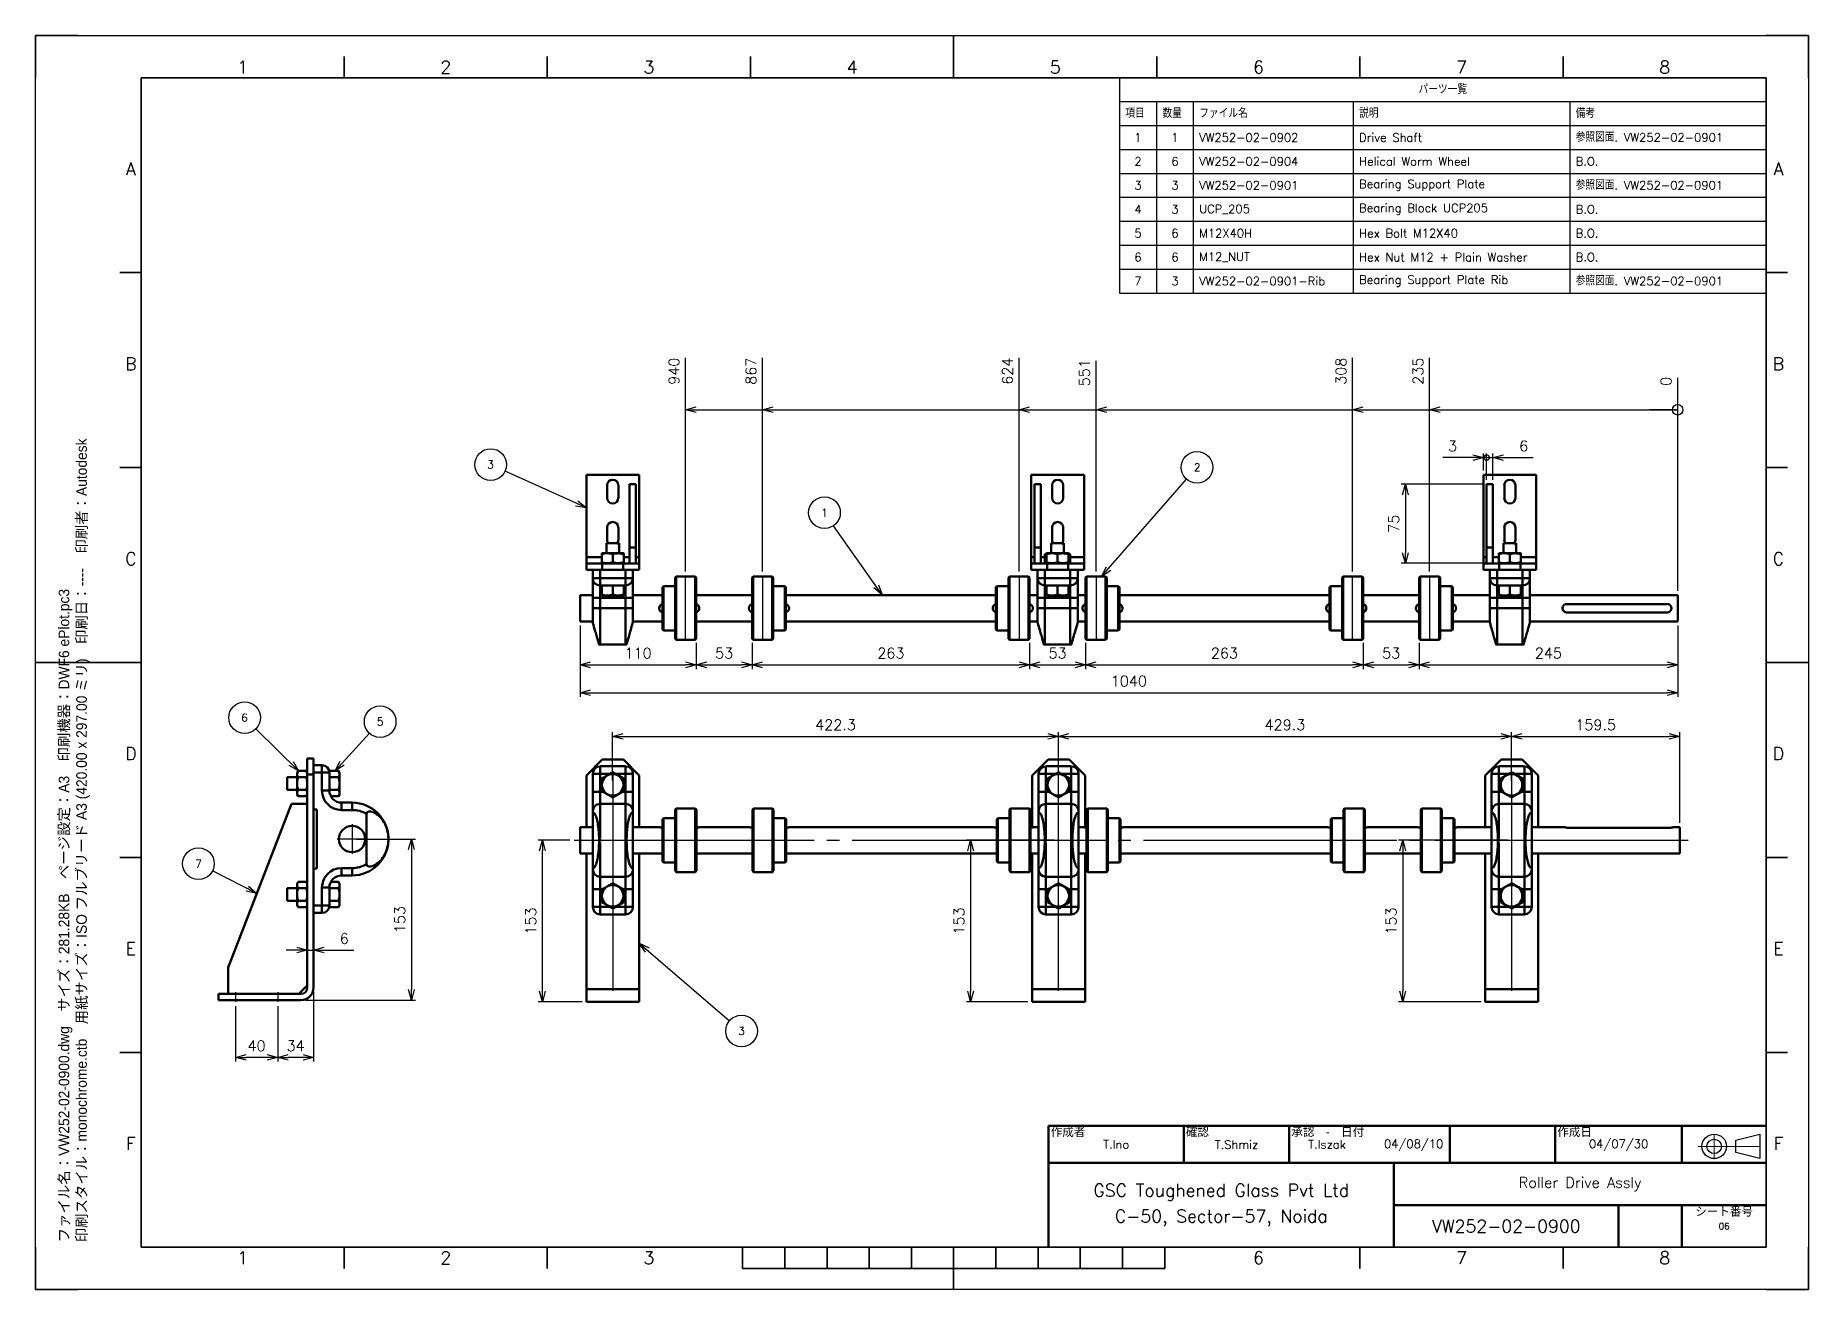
# Paper-space layout 'VW252-02-0900' of a CAD drawing. Header units: millimetres. Extents: x -5 to 415, y -5 to 292.
# The model-space entities are those that its viewports show. They can reach past a viewport. Long polylines and large blocks are cut down to what shows.
import ezdxf
from ezdxf.enums import TextEntityAlignment as Align

# ---------------------------------------------------------------- set-up
doc = ezdxf.new("R2010")
doc.units = ezdxf.units.MM
doc.header["$PDMODE"] = 2
doc.linetypes.add('JIS_08_15', pattern=[17.25, 15, -0.75, 0.75, -0.75])
doc.layers.add('ビューポート', color=1, linetype='Continuous')
doc.layers.add('印刷スタンプ', color=30, linetype='Continuous')
for name, color, linetype, lineweight in [('中心線', 4, 'JIS_08_15', 25), ('図枠', 8, 'Continuous', 35), ('外形線', 7, 'Continuous', 50), ('寸法', 150, 'Continuous', 25), ('引出線注記', 150, 'Continuous', 25), ('注釈', 150, 'Continuous', 25), ('表題欄', 8, 'Continuous', 35)]:
    doc.layers.add(name, color=color, linetype=linetype, lineweight=lineweight)
doc.layers.get('ビューポート').off()
doc.styles.get("Standard").update_dxf_attribs({"font": 'romans.shx', "bigfont": 'extfont2.shx'})
doc.styles.add('ゴシック', font='MS PGothic.ttf')
doc.dimstyles.new('JIS_25', dxfattribs={"dimscale": 0, "dimtxt": 2.5, "dimasz": 2.5, "dimexe": 1, "dimexo": 1, "dimgap": 1.5, "dimtad": 3, "dimdec": 1, "dimdsep": 46, "dimtxsty": 'Standard', "dimblk": 'OPEN30', "dimcen": 0, "dimclrd": 256, "dimclre": 256, "dimclrt": 179, "dimadec": 0, "dimazin": 2, "dimtp": 0.1, "dimtm": 0.1, "dimtfac": 0.71, "dimtdec": 1, "dimtmove": 0, "dimatfit": 3, "dimldrblk": 'OPEN30', "dimfxl": 1, "dimlwd": -1, "dimlwe": -1, "dimarcsym": 0})

psp = doc.layouts.new('VW252-02-0900')

# ---------------------------------------------------------------- texts
at = {"layer": '印刷スタンプ', "insert": (0.498, 6.184), "char_height": 2.5, "width": 604.10065, "attachment_point": 1, "rotation": 90, "style": 'ゴシック'}
psp.add_mtext('ファイル名：VW252-02-0900.dwg\u3000サイズ：281.28KB\u3000ページ設定：A3\u3000印刷機器：DWF6 ePlot.pc3\\P印刷スタイル：monochrome.ctb\u3000用紙サイズ：ISO フルブリード A3 (420.00 x 297.00 ミリ)\u3000印刷日：----\u3000印刷者：Autodesk', dxfattribs=at)

msp = doc.modelspace()

# ---------------------------------------------------------------- blocks, each defined once
blk = doc.blocks.new('表題欄')
at = {"layer": '表題欄', "linetype": 'Continuous', "lineweight": 50}
for p, q in [((0, 28.73), (-170, 28.73)), ((-170, 28.73), (-170, 0)), ((-138, 20), (-138, 28.73)), ((-113, 20), (-113, 28.73)), ((-75, 20), (-75, 28.73)), ((-50, 20), (-50, 28.73)), ((-20, 20), (-20, 28.73)), ((-170, 20), (0, 20)), ((-88.23, 20), (-88.23, 0)), ((0, 10), (-88.23, 10)), ((-35, 0), (-35, 10)), ((-20, 0), (-20, 10))]:
    blk.add_line(p, q, dxfattribs=at).dxf.unprotected_set("ltscale", 0)
at = {"layer": '表題欄', "linetype": 'Continuous', "lineweight": 18}
for p, q in [((-12.35, 26.82), (-12.35, 20.88)), ((-7.22, 23.91), (-16.16, 23.91)), ((-1.57, 23.91), (-7.22, 23.91))]:
    blk.add_line(p, q, dxfattribs=at)
at = {"layer": '表題欄', "lineweight": 25}
for p, q in [((-7.22, 25.38), (-1.57, 26.82)), ((-7.22, 23.91), (-7.22, 25.38)), ((-1.57, 26.82), (-1.57, 23.91)), ((-7.22, 22.44), (-7.22, 23.91)), ((-1.57, 21.01), (-7.22, 22.44)), ((-1.57, 23.91), (-1.57, 21.01))]:
    blk.add_line(p, q, dxfattribs=at).dxf.unprotected_set("ltscale", 0)
for radius in [2.9, 1.71]:
    blk.add_circle((-12.35, 23.91), radius, dxfattribs=at).dxf.unprotected_set("ltscale", 0)
at = {"layer": '表題欄', "color": 179, "lineweight": 5, "char_height": 2}
for s, insert, width, attachment_point, line_spacing_factor in [('{\\fMS PGothic|b0|i0|c128|p17;作成者}', (-169.5, 28.33), 26.9559, 1, 0.856083), ('{\\fMS PGothic|b0|i0|c128|p17;確認}', (-137.5, 28.33), 26.0627, 1, 0.856083), ('{\\fMS PGothic|b0|i0|c128|p17;承認\u3000-\u3000日付}', (-112.5, 28.33), 41.7838, 1, 0.846), ('{\\fMS PGothic|b0|i0|c128|p17;作成日}', (-49.5, 28.33), 14.5, 1, 0.856083), ('{\\fMS PGothic|b0|i0|c128|p17;シート番号}', (-10, 9.5), 19, 2, 0.856083)]:
    blk.add_mtext(s, dxfattribs=dict(at, insert=insert, width=width, attachment_point=attachment_point, line_spacing_factor=line_spacing_factor))
at = {"layer": '表題欄', "color": 179, "flags": 8}
for tag, height, p in [('DRAWN', 2.5, (-154, 24.36)), ('CHECK', 2.5, (-125.5, 24.36)), ('APPROVE', 2.5, (-104.06, 24.36)), ('APDATE', 2.5, (-83.55, 24.36)), ('DATE', 2.5, (-35, 24.36)), ('PROJECTNAME1', 3.5, (-129.12, 13)), ('DWGNAME', 3.5, (-44.12, 15)), ('PROJECTNAME2', 3.5, (-129.12, 7)), ('DWGNO', 3.5, (-61.62, 5)), ('SHEET', 2, (-10, 5))]:
    blk.add_attdef(tag, text='', height=height, dxfattribs=at).set_placement(p, align=Align.MIDDLE)
blk = doc.blocks.new('図枠')
at = {"layer": '図枠'}
for p, q in [((0, 297), (10, 297)), ((0, 287), (0, 297)), ((410, 297), (420, 297)), ((420, 297), (420, 287)), ((25, 10), (25, 287)), ((25, 287), (410, 287)), ((410, 287), (410, 10)), ((0, 0), (0, 10)), ((410, 10), (25, 10)), ((420, 10), (420, 0)), ((10, 0), (0, 0)), ((420, 0), (410, 0))]:
    blk.add_line(p, q, dxfattribs=at)
at = {"layer": '図枠', "lineweight": 25}
for p, q in [((0, 297), (420, 297)), ((0, 0), (0, 297)), ((420, 297), (420, 0)), ((420, 0), (0, 0))]:
    blk.add_line(p, q, dxfattribs=at)
at = {"layer": '図枠', "lineweight": 35}
for p, q in [((217.5, 287), (217.5, 297)), ((73.12, 287), (73.12, 292)), ((121.25, 287), (121.25, 292)), ((169.38, 287), (169.38, 292)), ((265.62, 287), (265.62, 292)), ((313.75, 287), (313.75, 292)), ((361.88, 287), (361.88, 292)), ((25, 240.83), (20, 240.83)), ((410, 240.83), (415, 240.83)), ((25, 194.67), (20, 194.67)), ((410, 194.67), (415, 194.67)), ((25, 148.5), (0, 148.5)), ((410, 148.5), (420, 148.5)), ((25, 102.33), (20, 102.33)), ((410, 102.33), (415, 102.33)), ((25, 56.17), (20, 56.17)), ((410, 56.17), (415, 56.17)), ((73.12, 10), (73.12, 5)), ((121.25, 10), (121.25, 5)), ((167.5, 5), (167.5, 10)), ((177.5, 5), (177.5, 10)), ((187.5, 5), (187.5, 10)), ((197.5, 5), (197.5, 10)), ((207.5, 5), (207.5, 10)), ((217.5, 10), (217.5, 0)), ((227.5, 5), (227.5, 10)), ((237.5, 5), (237.5, 10)), ((247.5, 5), (247.5, 10)), ((257.5, 5), (257.5, 10)), ((267.5, 5), (267.5, 10)), ((313.75, 10), (313.75, 5)), ((361.88, 10), (361.88, 5)), ((167.5, 5), (267.5, 5))]:
    blk.add_line(p, q, dxfattribs=at)
at = {"layer": '図枠', "color": 179, "lineweight": 25}
for s, p in [('1', (49.06, 288)), ('2', (97.19, 288)), ('3', (145.31, 288)), ('4', (193.44, 288)), ('5', (241.56, 288)), ('6', (289.69, 288)), ('7', (337.81, 288)), ('8', (385.94, 288)), ('A', (22.61, 263.92)), ('A', (412.87, 263.92)), ('B', (22.61, 217.75)), ('B', (412.87, 217.75)), ('C', (22.61, 171.58)), ('C', (412.87, 171.58)), ('D', (22.61, 125.42)), ('D', (412.87, 125.42)), ('E', (22.61, 79.25)), ('E', (412.87, 79.25)), ('F', (22.61, 33.08)), ('F', (412.87, 33.08)), ('1', (49.06, 6.02)), ('2', (97.19, 6.02)), ('3', (145.31, 6.02)), ('6', (289.69, 6.02)), ('7', (337.81, 6.02)), ('8', (385.94, 6.02))]:
    blk.add_text(s, height=3, dxfattribs=at).set_placement(p, align=Align.CENTER)
blk = doc.blocks.new('_Open30')
at = {"color": 0, "linetype": 'ByBlock', "lineweight": -2}
for p, q in [((-1, 0.27), (0, 0)), ((0, 0), (-1, -0.27)), ((0, 0), (-1, 0))]:
    blk.add_line(p, q, dxfattribs=at)
blk = doc.blocks.new('*D3')
at = {"layer": 'Defpoints', "color": 0}
for p in [(52.38, 63.1), (60.88, 66.52), (52.38, 49.97)]:
    blk.add_point(p, dxfattribs=at)
at = {"layer": '寸法'}
for p, q in [((60.88, 65.52), (60.88, 48.97)), ((52.38, 62.1), (52.38, 48.97)), ((58.38, 49.97), (54.88, 49.97))]:
    blk.add_line(p, q, dxfattribs=at)
at = {"layer": '寸法', "xscale": 2.5, "yscale": 2.5, "zscale": 2.5, "rotation": 180}
blk.add_blockref('_Open30', (52.38, 49.97), dxfattribs=at)
at = {"layer": '寸法', "xscale": 2.5, "yscale": 2.5, "zscale": 2.5}
blk.add_blockref('_Open30', (60.88, 49.97), dxfattribs=at)
at = {"layer": '寸法', "color": 179, "insert": (56.63, 52.72), "char_height": 2.5, "attachment_point": 5}
blk.add_mtext('34', dxfattribs=at)
blk = doc.blocks.new('*D4')
at = {"layer": 'Defpoints', "color": 0}
for p in [(42.38, 63.1), (52.38, 63.1), (42.38, 49.97)]:
    blk.add_point(p, dxfattribs=at)
at = {"layer": '寸法'}
for p, q in [((42.38, 62.1), (42.38, 48.97)), ((52.38, 62.1), (52.38, 48.97)), ((49.88, 49.97), (44.88, 49.97))]:
    blk.add_line(p, q, dxfattribs=at)
at = {"layer": '寸法', "xscale": 2.5, "yscale": 2.5, "zscale": 2.5, "rotation": 180}
blk.add_blockref('_Open30', (42.38, 49.97), dxfattribs=at)
at = {"layer": '寸法', "xscale": 2.5, "yscale": 2.5, "zscale": 2.5}
blk.add_blockref('_Open30', (52.38, 49.97), dxfattribs=at)
at = {"layer": '寸法', "color": 179, "insert": (47.38, 52.72), "char_height": 2.5, "attachment_point": 5}
blk.add_mtext('40', dxfattribs=at)
blk = doc.blocks.new('*D5')
at = {"layer": 'Defpoints', "color": 0}
for p in [(115.1, 101.39), (122.61, 101.39), (125.51, 63.14)]:
    blk.add_point(p, dxfattribs=at)
at = {"layer": '寸法'}
for p, q in [((121.61, 101.39), (114.1, 101.39)), ((115.1, 65.64), (115.1, 98.89)), ((124.51, 63.14), (114.1, 63.14))]:
    blk.add_line(p, q, dxfattribs=at)
at = {"layer": '寸法', "xscale": 2.5, "yscale": 2.5, "zscale": 2.5}
for p, rotation in [((115.1, 101.39), 90), ((115.1, 63.14), 270)]:
    blk.add_blockref('_Open30', p, dxfattribs=dict(at, rotation=rotation))
at = {"layer": '寸法', "color": 179, "insert": (112.35, 82.26), "char_height": 2.5, "attachment_point": 5, "rotation": 90}
blk.add_mtext('153', dxfattribs=at)
blk = doc.blocks.new('*D6')
at = {"layer": 'Defpoints', "color": 0}
for p in [(237.3, 126), (131.72, 114.54), (237.3, 114.54)]:
    blk.add_point(p, dxfattribs=at)
at = {"layer": '寸法'}
for p, q in [((131.72, 115.54), (131.72, 127)), ((134.22, 126), (234.8, 126)), ((237.3, 115.54), (237.3, 127))]:
    blk.add_line(p, q, dxfattribs=at)
at = {"layer": '寸法', "xscale": 2.5, "yscale": 2.5, "zscale": 2.5, "rotation": 180}
blk.add_blockref('_Open30', (131.72, 126), dxfattribs=at)
at = {"layer": '寸法', "xscale": 2.5, "yscale": 2.5, "zscale": 2.5}
blk.add_blockref('_Open30', (237.3, 126), dxfattribs=at)
at = {"layer": '寸法', "color": 179, "insert": (184.51, 128.75), "char_height": 2.5, "attachment_point": 5}
blk.add_mtext('422.3', dxfattribs=at)
blk = doc.blocks.new('*D7')
at = {"layer": 'Defpoints', "color": 0}
for p in [(344.64, 126), (237.3, 114.54), (344.64, 114.54)]:
    blk.add_point(p, dxfattribs=at)
at = {"layer": '寸法'}
for p, q in [((237.3, 115.54), (237.3, 127)), ((239.8, 126), (342.14, 126)), ((344.64, 115.54), (344.64, 127))]:
    blk.add_line(p, q, dxfattribs=at)
at = {"layer": '寸法', "xscale": 2.5, "yscale": 2.5, "zscale": 2.5, "rotation": 180}
blk.add_blockref('_Open30', (237.3, 126), dxfattribs=at)
at = {"layer": '寸法', "xscale": 2.5, "yscale": 2.5, "zscale": 2.5}
blk.add_blockref('_Open30', (344.64, 126), dxfattribs=at)
at = {"layer": '寸法', "color": 179, "insert": (290.97, 128.75), "char_height": 2.5, "attachment_point": 5}
blk.add_mtext('429.3', dxfattribs=at)
blk = doc.blocks.new('*D8')
at = {"layer": 'Defpoints', "color": 0}
for p in [(384.51, 126), (344.64, 114.54), (384.51, 104.52)]:
    blk.add_point(p, dxfattribs=at)
at = {"layer": '寸法'}
for p, q in [((344.64, 115.54), (344.64, 127)), ((347.14, 126), (382.01, 126)), ((384.51, 105.52), (384.51, 127))]:
    blk.add_line(p, q, dxfattribs=at)
at = {"layer": '寸法', "xscale": 2.5, "yscale": 2.5, "zscale": 2.5, "rotation": 180}
blk.add_blockref('_Open30', (344.64, 126), dxfattribs=at)
at = {"layer": '寸法', "xscale": 2.5, "yscale": 2.5, "zscale": 2.5}
blk.add_blockref('_Open30', (384.51, 126), dxfattribs=at)
at = {"layer": '寸法', "color": 179, "insert": (364.58, 128.75), "char_height": 2.5, "attachment_point": 5}
blk.add_mtext('159.5', dxfattribs=at)
blk = doc.blocks.new('*D9')
at = {"layer": 'Defpoints', "color": 0}
for p in [(70.01, 101.69), (57.88, 63.52), (84.05, 63.52)]:
    blk.add_point(p, dxfattribs=at)
at = {"layer": '寸法'}
for p, q in [((71.01, 101.69), (85.05, 101.69)), ((84.05, 99.19), (84.05, 66.02)), ((58.88, 63.52), (85.05, 63.52))]:
    blk.add_line(p, q, dxfattribs=at)
at = {"layer": '寸法', "xscale": 2.5, "yscale": 2.5, "zscale": 2.5}
for p, rotation in [((84.05, 101.69), 90), ((84.05, 63.52), 270)]:
    blk.add_blockref('_Open30', p, dxfattribs=dict(at, rotation=rotation))
at = {"layer": '寸法', "color": 179, "insert": (81.3, 82.6), "char_height": 2.5, "attachment_point": 5, "rotation": 90}
blk.add_mtext('153', dxfattribs=at)
blk = doc.blocks.new('*D10')
at = {"layer": 'Defpoints', "color": 0}
for p in [(237.35, 101.39), (216.51, 63.14), (231.09, 63.14)]:
    blk.add_point(p, dxfattribs=at)
at = {"layer": '寸法'}
for p, q in [((236.35, 101.39), (215.51, 101.39)), ((216.51, 98.89), (216.51, 65.64)), ((230.09, 63.14), (215.51, 63.14))]:
    blk.add_line(p, q, dxfattribs=at)
at = {"layer": '寸法', "xscale": 2.5, "yscale": 2.5, "zscale": 2.5}
for p, rotation in [((216.51, 101.39), 90), ((216.51, 63.14), 270)]:
    blk.add_blockref('_Open30', p, dxfattribs=dict(at, rotation=rotation))
at = {"layer": '寸法', "color": 179, "insert": (213.76, 82.26), "char_height": 2.5, "attachment_point": 5, "rotation": 90}
blk.add_mtext('153', dxfattribs=at)
blk = doc.blocks.new('*D11')
at = {"layer": 'Defpoints', "color": 0}
for p in [(344.69, 101.39), (318.87, 63.14), (338.42, 63.14)]:
    blk.add_point(p, dxfattribs=at)
at = {"layer": '寸法'}
for p, q in [((343.69, 101.39), (317.87, 101.39)), ((318.87, 98.89), (318.87, 65.64)), ((337.42, 63.14), (317.87, 63.14))]:
    blk.add_line(p, q, dxfattribs=at)
at = {"layer": '寸法', "xscale": 2.5, "yscale": 2.5, "zscale": 2.5}
for p, rotation in [((318.87, 101.39), 90), ((318.87, 63.14), 270)]:
    blk.add_blockref('_Open30', p, dxfattribs=dict(at, rotation=rotation))
at = {"layer": '寸法', "color": 179, "insert": (316.12, 82.26), "char_height": 2.5, "attachment_point": 5, "rotation": 90}
blk.add_mtext('153', dxfattribs=at)
blk = doc.blocks.new('*D12')
at = {"layer": 'Defpoints', "color": 0}
for p in [(124, 153.24), (151.5, 149.12), (151.5, 142.95)]:
    blk.add_point(p, dxfattribs=at)
at = {"layer": '寸法'}
for p, q in [((124, 152.24), (124, 141.95)), ((151.5, 148.12), (151.5, 141.95)), ((126.5, 142.95), (149, 142.95))]:
    blk.add_line(p, q, dxfattribs=at)
at = {"layer": '寸法', "xscale": 2.5, "yscale": 2.5, "zscale": 2.5, "rotation": 180}
blk.add_blockref('_Open30', (124, 142.95), dxfattribs=at)
at = {"layer": '寸法', "xscale": 2.5, "yscale": 2.5, "zscale": 2.5}
blk.add_blockref('_Open30', (151.5, 142.95), dxfattribs=at)
at = {"layer": '寸法', "color": 179, "insert": (137.75, 145.7), "char_height": 2.5, "attachment_point": 5}
blk.add_mtext('110', dxfattribs=at)
blk = doc.blocks.new('*D13')
at = {"layer": 'Defpoints', "color": 0}
for p in [(151.5, 149.12), (164.75, 149.12), (164.75, 142.95)]:
    blk.add_point(p, dxfattribs=at)
at = {"layer": '寸法'}
for p, q in [((151.5, 148.12), (151.5, 141.95)), ((164.75, 148.12), (164.75, 141.95)), ((154, 142.95), (162.25, 142.95))]:
    blk.add_line(p, q, dxfattribs=at)
at = {"layer": '寸法', "xscale": 2.5, "yscale": 2.5, "zscale": 2.5, "rotation": 180}
blk.add_blockref('_Open30', (151.5, 142.95), dxfattribs=at)
at = {"layer": '寸法', "xscale": 2.5, "yscale": 2.5, "zscale": 2.5}
blk.add_blockref('_Open30', (164.75, 142.95), dxfattribs=at)
at = {"layer": '寸法', "color": 179, "insert": (158.13, 145.7), "char_height": 2.5, "attachment_point": 5}
blk.add_mtext('53', dxfattribs=at)
blk = doc.blocks.new('*D14')
at = {"layer": 'Defpoints', "color": 0}
for p in [(164.75, 149.12), (230.5, 149.12), (230.5, 142.95)]:
    blk.add_point(p, dxfattribs=at)
at = {"layer": '寸法'}
for p, q in [((164.75, 148.12), (164.75, 141.95)), ((230.5, 148.12), (230.5, 141.95)), ((167.25, 142.95), (228, 142.95))]:
    blk.add_line(p, q, dxfattribs=at)
at = {"layer": '寸法', "xscale": 2.5, "yscale": 2.5, "zscale": 2.5, "rotation": 180}
blk.add_blockref('_Open30', (164.75, 142.95), dxfattribs=at)
at = {"layer": '寸法', "xscale": 2.5, "yscale": 2.5, "zscale": 2.5}
blk.add_blockref('_Open30', (230.5, 142.95), dxfattribs=at)
at = {"layer": '寸法', "color": 179, "insert": (197.63, 145.7), "char_height": 2.5, "attachment_point": 5}
blk.add_mtext('263', dxfattribs=at)
blk = doc.blocks.new('*D15')
at = {"layer": 'Defpoints', "color": 0}
for p in [(230.5, 149.12), (243.75, 149.12), (243.75, 142.95)]:
    blk.add_point(p, dxfattribs=at)
at = {"layer": '寸法'}
for p, q in [((230.5, 148.12), (230.5, 141.95)), ((243.75, 148.12), (243.75, 141.95)), ((233, 142.95), (241.25, 142.95))]:
    blk.add_line(p, q, dxfattribs=at)
at = {"layer": '寸法', "xscale": 2.5, "yscale": 2.5, "zscale": 2.5, "rotation": 180}
blk.add_blockref('_Open30', (230.5, 142.95), dxfattribs=at)
at = {"layer": '寸法', "xscale": 2.5, "yscale": 2.5, "zscale": 2.5}
blk.add_blockref('_Open30', (243.75, 142.95), dxfattribs=at)
at = {"layer": '寸法', "color": 179, "insert": (237.13, 145.7), "char_height": 2.5, "attachment_point": 5}
blk.add_mtext('53', dxfattribs=at)
blk = doc.blocks.new('*D16')
at = {"layer": 'Defpoints', "color": 0}
for p in [(243.75, 149.12), (309.5, 149.12), (309.5, 142.95)]:
    blk.add_point(p, dxfattribs=at)
at = {"layer": '寸法'}
for p, q in [((243.75, 148.12), (243.75, 141.95)), ((309.5, 148.12), (309.5, 141.95)), ((246.25, 142.95), (307, 142.95))]:
    blk.add_line(p, q, dxfattribs=at)
at = {"layer": '寸法', "xscale": 2.5, "yscale": 2.5, "zscale": 2.5, "rotation": 180}
blk.add_blockref('_Open30', (243.75, 142.95), dxfattribs=at)
at = {"layer": '寸法', "xscale": 2.5, "yscale": 2.5, "zscale": 2.5}
blk.add_blockref('_Open30', (309.5, 142.95), dxfattribs=at)
at = {"layer": '寸法', "color": 179, "insert": (276.63, 145.7), "char_height": 2.5, "attachment_point": 5}
blk.add_mtext('263', dxfattribs=at)
blk = doc.blocks.new('*D17')
at = {"layer": 'Defpoints', "color": 0}
for p in [(309.5, 149.12), (322.75, 149.12), (322.75, 142.95)]:
    blk.add_point(p, dxfattribs=at)
at = {"layer": '寸法'}
for p, q in [((309.5, 148.12), (309.5, 141.95)), ((322.75, 148.12), (322.75, 141.95)), ((312, 142.95), (320.25, 142.95))]:
    blk.add_line(p, q, dxfattribs=at)
at = {"layer": '寸法', "xscale": 2.5, "yscale": 2.5, "zscale": 2.5, "rotation": 180}
blk.add_blockref('_Open30', (309.5, 142.95), dxfattribs=at)
at = {"layer": '寸法', "xscale": 2.5, "yscale": 2.5, "zscale": 2.5}
blk.add_blockref('_Open30', (322.75, 142.95), dxfattribs=at)
at = {"layer": '寸法', "color": 179, "insert": (316.13, 145.7), "char_height": 2.5, "attachment_point": 5}
blk.add_mtext('53', dxfattribs=at)
blk = doc.blocks.new('*D18')
at = {"layer": 'Defpoints', "color": 0}
for p in [(384, 153.24), (322.75, 149.12), (384, 142.95)]:
    blk.add_point(p, dxfattribs=at)
at = {"layer": '寸法'}
for p, q in [((384, 152.24), (384, 141.95)), ((322.75, 148.12), (322.75, 141.95)), ((325.25, 142.95), (381.5, 142.95))]:
    blk.add_line(p, q, dxfattribs=at)
at = {"layer": '寸法', "xscale": 2.5, "yscale": 2.5, "zscale": 2.5, "rotation": 180}
blk.add_blockref('_Open30', (322.75, 142.95), dxfattribs=at)
at = {"layer": '寸法', "xscale": 2.5, "yscale": 2.5, "zscale": 2.5}
blk.add_blockref('_Open30', (384, 142.95), dxfattribs=at)
at = {"layer": '寸法', "color": 179, "insert": (353.38, 145.7), "char_height": 2.5, "attachment_point": 5}
blk.add_mtext('245', dxfattribs=at)
blk = doc.blocks.new('*D19')
at = {"layer": 'Defpoints', "color": 0}
for p in [(124, 153.24), (384, 153.24), (384, 136.35)]:
    blk.add_point(p, dxfattribs=at)
at = {"layer": '寸法'}
for p, q in [((124, 152.24), (124, 135.35)), ((384, 152.24), (384, 135.35)), ((126.5, 136.35), (381.5, 136.35))]:
    blk.add_line(p, q, dxfattribs=at)
at = {"layer": '寸法', "xscale": 2.5, "yscale": 2.5, "zscale": 2.5, "rotation": 180}
blk.add_blockref('_Open30', (124, 136.35), dxfattribs=at)
at = {"layer": '寸法', "xscale": 2.5, "yscale": 2.5, "zscale": 2.5}
blk.add_blockref('_Open30', (384, 136.35), dxfattribs=at)
at = {"layer": '寸法', "color": 179, "insert": (254, 139.1), "char_height": 2.5, "attachment_point": 5}
blk.add_mtext('1040', dxfattribs=at)
blk = doc.blocks.new('_DotSmall')
at = {"color": 0, "linetype": 'ByBlock', "const_width": 0.5}
blk.add_lwpolyline([(-0.0625, 0, 1), (0.0625, 0, 1)], format="xyb", close=True, dxfattribs=at)
blk = doc.blocks.new('*D20')
at = {"layer": 'Defpoints', "color": 0}
for p in [(338.75, 192.03), (338.75, 185.74), (340.25, 185.74)]:
    blk.add_point(p, dxfattribs=at)
at = {"layer": '寸法'}
for p, q in [((338.75, 192.03), (333.75, 192.03)), ((338.75, 186.74), (338.75, 193.03)), ((338.75, 192.03), (340.25, 192.03)), ((340.25, 186.74), (340.25, 193.03)), ((342.75, 192.03), (349.8, 192.03))]:
    blk.add_line(p, q, dxfattribs=at)
at = {"layer": '寸法', "xscale": 2.5, "yscale": 2.5, "zscale": 2.5}
blk.add_blockref('_DotSmall', (338.75, 192.03), dxfattribs=at)
at = {"layer": '寸法', "xscale": 2.5, "yscale": 2.5, "zscale": 2.5, "rotation": 180}
blk.add_blockref('_Open30', (340.25, 192.03), dxfattribs=at)
at = {"layer": '寸法', "color": 179, "insert": (347.53, 194.78), "char_height": 2.5, "attachment_point": 5}
blk.add_mtext('6', dxfattribs=at)
blk = doc.blocks.new('*D21')
at = {"layer": 'Defpoints', "color": 0}
for p in [(338, 192.03), (338, 187.99), (338.75, 185.74)]:
    blk.add_point(p, dxfattribs=at)
at = {"layer": '寸法'}
for p, q in [((335.5, 192.03), (328.34, 192.03)), ((338, 188.99), (338, 193.03)), ((338.75, 192.03), (338, 192.03)), ((338.75, 186.74), (338.75, 193.03)), ((338.75, 192.03), (341.25, 192.03))]:
    blk.add_line(p, q, dxfattribs=at)
at = {"layer": '寸法', "xscale": 2.5, "yscale": 2.5, "zscale": 2.5}
blk.add_blockref('_Open30', (338, 192.03), dxfattribs=at)
at = {"layer": '寸法', "xscale": 2.5, "yscale": 2.5, "zscale": 2.5, "rotation": 180}
blk.add_blockref('_DotSmall', (338.75, 192.03), dxfattribs=at)
at = {"layer": '寸法', "color": 179, "insert": (330.67, 194.78), "char_height": 2.5, "attachment_point": 5}
blk.add_mtext('3', dxfattribs=at)
blk = doc.blocks.new('*D22')
at = {"layer": 'Defpoints', "color": 0}
for p in [(338.75, 185.74), (319.51, 166.99), (338.75, 166.99)]:
    blk.add_point(p, dxfattribs=at)
at = {"layer": '寸法'}
for p, q in [((337.75, 185.74), (318.51, 185.74)), ((319.51, 183.24), (319.51, 169.49)), ((337.75, 166.99), (318.51, 166.99))]:
    blk.add_line(p, q, dxfattribs=at)
at = {"layer": '寸法', "xscale": 2.5, "yscale": 2.5, "zscale": 2.5}
for p, rotation in [((319.51, 185.74), 90), ((319.51, 166.99), 270)]:
    blk.add_blockref('_Open30', p, dxfattribs=dict(at, rotation=rotation))
at = {"layer": '寸法', "color": 179, "insert": (316.76, 176.37), "char_height": 2.5, "attachment_point": 5, "rotation": 90}
blk.add_mtext('75', dxfattribs=at)
blk = doc.blocks.new('バルーン')
at = {"layer": '引出線注記'}
blk.add_circle((0, 0), 5, dxfattribs=at)
blk.add_attdef('ITEM', text='', height=2.5, dxfattribs=at).set_placement((0, 0), align=Align.MIDDLE)
blk = doc.blocks.new('*D24')
at = {"layer": 'Defpoints', "color": 0}
for p in [(59.38, 74.7), (60.88, 75.39), (60.88, 74.7)]:
    blk.add_point(p, dxfattribs=at)
at = {"layer": '寸法'}
for p, q in [((59.38, 75.7), (59.38, 76.39)), ((60.88, 75.7), (60.88, 76.39)), ((56.88, 75.39), (54.38, 75.39)), ((59.38, 75.39), (60.88, 75.39)), ((63.38, 75.39), (70.43, 75.39))]:
    blk.add_line(p, q, dxfattribs=at)
at = {"layer": '寸法', "xscale": 2.5, "yscale": 2.5, "zscale": 2.5}
blk.add_blockref('_Open30', (59.38, 75.39), dxfattribs=at)
at = {"layer": '寸法', "xscale": 2.5, "yscale": 2.5, "zscale": 2.5, "rotation": 180}
blk.add_blockref('_Open30', (60.88, 75.39), dxfattribs=at)
at = {"layer": '寸法', "color": 179, "insert": (68.15, 78.14), "char_height": 2.5, "attachment_point": 5}
blk.add_mtext('6', dxfattribs=at)
blk = doc.blocks.new('*D26')
at = {"layer": 'Defpoints', "color": 0}
for p in [(384, 207.76), (384, 159.49), (384, 159.49)]:
    blk.add_point(p, dxfattribs=at)
at = {"layer": '寸法'}
blk.add_line((384, 160.49), (384, 210.93), dxfattribs=at)
at = {"layer": '寸法', "color": 179, "insert": (381.25, 210.09), "char_height": 2.5, "attachment_point": 5, "rotation": 90}
blk.add_mtext('0', dxfattribs=at)
blk = doc.blocks.new('*D27')
at = {"layer": 'Defpoints', "color": 0}
for p in [(325.25, 207.76), (325.25, 164.03), (384, 159.49)]:
    blk.add_point(p, dxfattribs=at)
at = {"layer": '寸法'}
blk.add_line((325.25, 165.03), (325.25, 215.69), dxfattribs=at)
at = {"layer": '寸法', "color": 179, "insert": (322.5, 212.48), "char_height": 2.5, "attachment_point": 5, "rotation": 90}
blk.add_mtext('235', dxfattribs=at)
blk = doc.blocks.new('*D28')
at = {"layer": 'Defpoints', "color": 0}
for p in [(307, 207.76), (307, 164.03), (384, 159.49)]:
    blk.add_point(p, dxfattribs=at)
at = {"layer": '寸法'}
blk.add_line((307, 165.03), (307, 215.69), dxfattribs=at)
at = {"layer": '寸法', "color": 179, "insert": (304.25, 212.48), "char_height": 2.5, "attachment_point": 5, "rotation": 90}
blk.add_mtext('308', dxfattribs=at)
blk = doc.blocks.new('*D29')
at = {"layer": 'Defpoints', "color": 0}
for p in [(246.25, 207.76), (246.25, 164.03), (384, 159.49)]:
    blk.add_point(p, dxfattribs=at)
at = {"layer": '寸法'}
blk.add_line((246.25, 165.03), (246.25, 214.98), dxfattribs=at)
at = {"layer": '寸法', "color": 179, "insert": (243.5, 212.12), "char_height": 2.5, "attachment_point": 5, "rotation": 90}
blk.add_mtext('551', dxfattribs=at)
blk = doc.blocks.new('*D30')
at = {"layer": 'Defpoints', "color": 0}
for p in [(228, 207.76), (228, 164.03), (384, 159.49)]:
    blk.add_point(p, dxfattribs=at)
at = {"layer": '寸法'}
blk.add_line((228, 165.03), (228, 215.69), dxfattribs=at)
at = {"layer": '寸法', "color": 179, "insert": (225.25, 212.48), "char_height": 2.5, "attachment_point": 5, "rotation": 90}
blk.add_mtext('624', dxfattribs=at)
blk = doc.blocks.new('*D31')
at = {"layer": 'Defpoints', "color": 0}
for p in [(167.25, 207.76), (167.25, 164.03), (384, 159.49)]:
    blk.add_point(p, dxfattribs=at)
at = {"layer": '寸法'}
blk.add_line((167.25, 165.03), (167.25, 215.69), dxfattribs=at)
at = {"layer": '寸法', "color": 179, "insert": (164.5, 212.48), "char_height": 2.5, "attachment_point": 5, "rotation": 90}
blk.add_mtext('867', dxfattribs=at)
blk = doc.blocks.new('*D32')
at = {"layer": 'Defpoints', "color": 0}
for p in [(149, 207.76), (149, 164.03), (384, 159.49)]:
    blk.add_point(p, dxfattribs=at)
at = {"layer": '寸法'}
blk.add_line((149, 165.03), (149, 215.69), dxfattribs=at)
at = {"layer": '寸法', "color": 179, "insert": (146.25, 212.48), "char_height": 2.5, "attachment_point": 5, "rotation": 90}
blk.add_mtext('940', dxfattribs=at)
blk = doc.blocks.new('*T33')
at = {"layer": '注釈', "color": 0, "lineweight": -2}
for p, q in [((0, 0), (8.81, 0)), ((0, 0), (0, -5.67)), ((8.81, 0), (17.51, 0)), ((17.51, 0), (55.39, 0)), ((55.39, 0), (106.68, 0)), ((106.68, 0), (153.25, 0)), ((153.25, 0), (153.25, -5.67)), ((0, -5.67), (8.81, -5.67)), ((0, -5.67), (0, -11.33)), ((8.81, -5.67), (17.51, -5.67)), ((8.81, -5.67), (8.81, -11.33)), ((17.51, -5.67), (55.39, -5.67)), ((17.51, -5.67), (17.51, -11.33)), ((55.39, -5.67), (106.68, -5.67)), ((55.39, -5.67), (55.39, -11.33)), ((106.68, -5.67), (153.25, -5.67)), ((106.68, -5.67), (106.68, -11.33)), ((153.25, -5.67), (153.25, -11.33)), ((0, -11.33), (8.81, -11.33)), ((0, -11.33), (0, -17)), ((8.81, -11.33), (17.51, -11.33)), ((8.81, -11.33), (8.81, -17)), ((17.51, -11.33), (55.39, -11.33)), ((17.51, -11.33), (17.51, -17)), ((55.39, -11.33), (106.68, -11.33)), ((55.39, -11.33), (55.39, -17)), ((106.68, -11.33), (153.25, -11.33)), ((106.68, -11.33), (106.68, -17)), ((153.25, -11.33), (153.25, -17)), ((0, -17), (8.81, -17)), ((0, -17), (0, -22.67)), ((8.81, -17), (17.51, -17)), ((8.81, -17), (8.81, -22.67)), ((17.51, -17), (55.39, -17)), ((17.51, -17), (17.51, -22.67)), ((55.39, -17), (106.68, -17)), ((55.39, -17), (55.39, -22.67)), ((106.68, -17), (153.25, -17)), ((106.68, -17), (106.68, -22.67)), ((153.25, -17), (153.25, -22.67)), ((0, -22.67), (8.81, -22.67)), ((0, -22.67), (0, -28.33)), ((8.81, -22.67), (17.51, -22.67)), ((8.81, -22.67), (8.81, -28.33)), ((17.51, -22.67), (55.39, -22.67)), ((17.51, -22.67), (17.51, -28.33)), ((55.39, -22.67), (106.68, -22.67)), ((55.39, -22.67), (55.39, -28.33)), ((106.68, -22.67), (153.25, -22.67)), ((106.68, -22.67), (106.68, -28.33)), ((153.25, -22.67), (153.25, -28.33)), ((0, -28.33), (8.81, -28.33)), ((0, -28.33), (0, -34)), ((8.81, -28.33), (17.51, -28.33)), ((8.81, -28.33), (8.81, -34)), ((17.51, -28.33), (55.39, -28.33)), ((17.51, -28.33), (17.51, -34)), ((55.39, -28.33), (106.68, -28.33)), ((55.39, -28.33), (55.39, -34)), ((106.68, -28.33), (153.25, -28.33)), ((106.68, -28.33), (106.68, -34)), ((153.25, -28.33), (153.25, -34)), ((0, -34), (8.81, -34)), ((0, -34), (0, -39.67)), ((8.81, -34), (17.51, -34)), ((8.81, -34), (8.81, -39.67)), ((17.51, -34), (55.39, -34)), ((17.51, -34), (17.51, -39.67)), ((55.39, -34), (106.68, -34)), ((55.39, -34), (55.39, -39.67)), ((106.68, -34), (153.25, -34)), ((106.68, -34), (106.68, -39.67)), ((153.25, -34), (153.25, -39.67)), ((0, -39.67), (8.81, -39.67)), ((0, -39.67), (0, -45.33)), ((8.81, -39.67), (17.51, -39.67)), ((8.81, -39.67), (8.81, -45.33)), ((17.51, -39.67), (55.39, -39.67)), ((17.51, -39.67), (17.51, -45.33)), ((55.39, -39.67), (106.68, -39.67)), ((55.39, -39.67), (55.39, -45.33)), ((106.68, -39.67), (153.25, -39.67)), ((106.68, -39.67), (106.68, -45.33)), ((153.25, -39.67), (153.25, -45.33)), ((0, -45.33), (8.81, -45.33)), ((0, -45.33), (0, -51)), ((8.81, -45.33), (17.51, -45.33)), ((8.81, -45.33), (8.81, -51)), ((17.51, -45.33), (55.39, -45.33)), ((17.51, -45.33), (17.51, -51)), ((55.39, -45.33), (106.68, -45.33)), ((55.39, -45.33), (55.39, -51)), ((106.68, -45.33), (153.25, -45.33)), ((106.68, -45.33), (106.68, -51)), ((153.25, -45.33), (153.25, -51)), ((0, -51), (8.81, -51)), ((8.81, -51), (17.51, -51)), ((17.51, -51), (55.39, -51)), ((55.39, -51), (106.68, -51)), ((106.68, -51), (153.25, -51))]:
    blk.add_line(p, q, dxfattribs=at)
at = {"layer": '注釈', "color": 0, "char_height": 2}
for s, insert, width, attachment_point in [('パーツ一覧', (76.63, -2.83), 150.4323, 5), ('項目', (1.41, -8.5), 5.9891, 4), ('数量', (10.22, -8.5), 5.8796, 4), ('ファイル名', (18.92, -8.5), 35.0502, 4), ('説明', (56.8, -8.5), 48.4724, 4), ('備考', (108.09, -8.5), 43.752, 4), ('1', (4.41, -14.17), 5.9891, 5), ('1', (13.16, -14.17), 5.8796, 5), ('VW252-02-0902', (18.92, -14.17), 35.0502, 4), ('Drive Shaft', (56.8, -14.17), 48.4724, 4), ('参照図面. VW252-02-0901', (108.09, -14.17), 43.752, 4), ('2', (4.41, -19.83), 5.9891, 5), ('6', (13.16, -19.83), 5.8796, 5), ('VW252-02-0904', (18.92, -19.83), 35.0502, 4), ('Helical Worm Wheel', (56.8, -19.83), 48.4724, 4), ('B.O.', (108.09, -19.83), 43.752, 4), ('3', (4.41, -25.5), 5.9891, 5), ('3', (13.16, -25.5), 5.8796, 5), ('VW252-02-0901', (18.92, -25.5), 35.0502, 4), ('Bearing Support Plate', (56.8, -25.5), 48.4724, 4), ('参照図面. VW252-02-0901', (108.09, -25.5), 43.752, 4), ('4', (4.41, -31.17), 5.9891, 5), ('3', (13.16, -31.17), 5.8796, 5), ('UCP_205', (18.92, -31.17), 35.0502, 4), ('Bearing Block UCP205', (56.8, -31.17), 48.4724, 4), ('B.O.', (108.09, -31.17), 43.752, 4), ('5', (4.41, -36.83), 5.9891, 5), ('6', (13.16, -36.83), 5.8796, 5), ('M12X40H', (18.92, -36.83), 35.0502, 4), ('Hex Bolt M12X40', (56.8, -36.83), 48.4724, 4), ('B.O.', (108.09, -36.83), 43.752, 4), ('6', (4.41, -42.5), 5.9891, 5), ('6', (13.16, -42.5), 5.8796, 5), ('M12_NUT', (18.92, -42.5), 35.0502, 4), ('Hex Nut M12 + Plain Washer', (56.8, -42.5), 48.4724, 4), ('B.O.', (108.09, -42.5), 43.752, 4), ('7', (4.41, -48.17), 5.9891, 5), ('3', (13.16, -48.17), 5.8796, 5), ('VW252-02-0901-Rib', (18.92, -48.17), 35.0502, 4), ('Bearing Support Plate Rib', (56.8, -48.17), 48.4724, 4), ('参照図面. VW252-02-0901', (108.09, -48.17), 43.752, 4)]:
    blk.add_mtext(s, dxfattribs=dict(at, insert=insert, width=width, attachment_point=attachment_point))

# ---------------------------------------------------------------- dimensions: what is measured, and where the dimension line sits
at = {"layer": '寸法'}
for feature_location, offset, origin, picture, middle in [((149.003, 164.032), (0, 43.729), (384.003, 159.491), '*D32', (146.253, 212.476)), ((167.253, 164.032), (0, 43.729), (384.003, 159.491), '*D31', (164.503, 212.476)), ((228.003, 164.032), (0, 43.729), (384.003, 159.491), '*D30', (225.253, 212.476)), ((246.253, 164.032), (0, 43.729), (384.003, 159.491), '*D29', (243.503, 212.118)), ((307.003, 164.032), (0, 43.729), (384.003, 159.491), '*D28', (304.253, 212.476)), ((325.253, 164.032), (0, 43.729), (384.003, 159.491), '*D27', (322.503, 212.476)), ((384.00315689, 159.490783156), (0, 48.270493198), (384.00315689, 159.490783156), '*D26', (381.25315689, 210.094609687))]:
    dim = psp.add_ordinate_dim(feature_location=feature_location, offset=offset, dtype=1, origin=origin, dimstyle='JIS_25', override={"dimscale": 1, "dimlfac": -4}, dxfattribs=at)
    dim.commit()
    dim.dimension.update_dxf_attribs({"geometry": picture, "text_midpoint": middle})
for base, p1, p2, override, picture, middle in [((338.003, 192.032), (338.753, 185.741), (338.003, 187.991), {"dimscale": 1, "dimlfac": -4, "dimblk1": 'DotSmall', "dimblk2": 'Open30', "dimsah": 1}, '*D21', (330.67, 194.782)), ((151.503, 142.954), (124.003, 153.241), (151.503, 149.116), {"dimscale": 1, "dimlfac": -4}, '*D12', (137.753, 145.704)), ((384.003, 136.353), (124.003, 153.241), (384.003, 153.241), {"dimscale": 1, "dimlfac": -4}, '*D19', (254.003, 139.103)), ((384.003, 142.954), (322.753, 149.116), (384.003, 153.241), {"dimscale": 1, "dimlfac": -4, "dimtmove": 1}, '*D18', (353.378, 145.704)), ((164.753, 142.954), (151.503, 149.116), (164.753, 149.116), {"dimscale": 1, "dimlfac": -4, "dimtmove": 1}, '*D13', (158.128, 145.704)), ((230.503, 142.954), (164.753, 149.116), (230.503, 149.116), {"dimscale": 1, "dimlfac": -4, "dimtmove": 1}, '*D14', (197.628, 145.704)), ((243.753, 142.954), (230.503, 149.116), (243.753, 149.116), {"dimscale": 1, "dimlfac": -4, "dimtmove": 1}, '*D15', (237.128, 145.704)), ((309.503, 142.954), (243.753, 149.116), (309.503, 149.116), {"dimscale": 1, "dimlfac": -4, "dimtmove": 1}, '*D16', (276.628, 145.704)), ((322.753, 142.954), (309.503, 149.116), (322.753, 149.116), {"dimscale": 1, "dimlfac": -4, "dimtmove": 1}, '*D17', (316.128, 145.704)), ((237.302, 126.004), (131.72, 114.536), (237.302, 114.536), {"dimscale": 1, "dimlfac": -4}, '*D6', (184.511, 128.754)), ((344.637, 126.004), (237.302, 114.536), (344.637, 114.536), {"dimscale": 1, "dimlfac": -4, "dimtmove": 1}, '*D7', (290.97, 128.754)), ((384.514, 126.004), (344.637, 114.536), (384.514, 104.517), {"dimscale": 1, "dimlfac": -4, "dimtmove": 1}, '*D8', (364.576, 128.754)), ((60.88, 75.394), (59.38, 74.698), (60.88, 74.698), {"dimscale": 1, "dimlfac": -4}, '*D24', (68.154, 78.144)), ((42.38, 49.97), (52.38, 63.099), (42.38, 63.099), {"dimscale": 1, "dimlfac": -4}, '*D4', (47.38, 52.72)), ((52.38, 49.968), (60.88, 66.516), (52.38, 63.099), {"dimscale": 1, "dimlfac": -4}, '*D3', (56.63, 52.718))]:
    dim = psp.add_linear_dim(base=base, p1=p1, p2=p2, dimstyle='JIS_25', override=override, dxfattribs=at)
    dim.commit()
    dim.dimension.update_dxf_attribs({"geometry": picture, "text_midpoint": middle})
dim = psp.add_linear_dim(base=(338.753, 192.032), p1=(340.253, 185.741), p2=(338.753, 185.741), dimstyle='JIS_25', override={"dimscale": 1, "dimlfac": -4, "dimblk1": 'Open30', "dimblk2": 'DotSmall', "dimsah": 1}, dxfattribs=at)
dim.commit()
dim.dimension.update_dxf_attribs({"geometry": '*D20', "text_midpoint": (347.527, 192.032), "dimtype": 160})
for base, p1, p2, picture, middle in [((319.507, 166.991), (338.753, 185.741), (338.753, 166.991), '*D22', (319.507, 176.366)), ((318.868, 63.135), (344.686, 101.385), (338.423, 63.135), '*D11', (318.868, 82.26))]:
    dim = psp.add_linear_dim(base=base, p1=p1, p2=p2, angle=90, dimstyle='JIS_25', override={"dimscale": 1, "dimlfac": -4}, dxfattribs=at)
    dim.commit()
    dim.dimension.update_dxf_attribs({"geometry": picture, "text_midpoint": middle, "dimtype": 160})
for base, p1, p2, override, picture, middle in [((84.051, 63.516), (70.005, 101.691), (57.88, 63.516), {"dimscale": 1, "dimdec": 0, "dimlfac": -4}, '*D9', (81.301, 82.603)), ((115.1, 101.385), (125.506, 63.135), (122.612, 101.385), {"dimscale": 1, "dimlfac": -4}, '*D5', (112.35, 82.26)), ((216.51, 63.135), (237.35, 101.385), (231.088, 63.135), {"dimscale": 1, "dimlfac": -4}, '*D10', (213.76, 82.26))]:
    dim = psp.add_linear_dim(base=base, p1=p1, p2=p2, angle=90, dimstyle='JIS_25', override=override, dxfattribs=at)
    dim.commit()
    dim.dimension.update_dxf_attribs({"geometry": picture, "text_midpoint": middle})

# ---------------------------------------------------------------- linework, layer by layer
at = {"layer": '中心線'}
for p, q in [((16361.9, 24071.1), (16361.9, 24132.4)), ((16434.9, 24132.4), (16434.9, 24071.1)), ((16677.9, 24132.4), (16677.9, 24071.1)), ((16750.9, 24132.4), (16750.9, 24071.1)), ((16993.9, 24071.1), (16993.9, 24132.4)), ((17066.9, 24132.4), (17066.9, 24071.1)), ((16292.1, 23717.8), (16292.1, 23512.1)), ((16714.4, 23512.1), (16714.4, 23717.8)), ((17143.8, 23512.1), (17143.8, 23717.8)), ((15918.4, 23654.7), (15890.1, 23654.7)), ((15904.2, 23668.9), (15904.2, 23640.6)), ((17310.8, 23654.7), (16255.5, 23654.7)), ((15793.7, 23509.7), (15793.7, 23500.4)), ((15833.7, 23509.7), (15833.7, 23500.4))]:
    msp.add_line(p, q, dxfattribs=at)
at = {"layer": '外形線'}
for p, q in [((16267.9, 24228.2), (16267.9, 24150.2)), ((16317.9, 24228.2), (16267.9, 24228.2)), ((16317.9, 24150.2), (16317.9, 24228.2)), ((16689.4, 24228.2), (16689.4, 24150.2)), ((16739.4, 24228.2), (16689.4, 24228.2)), ((16739.4, 24150.2), (16739.4, 24228.2)), ((17117.9, 24228.2), (17117.9, 24150.2)), ((17167.9, 24228.2), (17117.9, 24228.2)), ((17167.9, 24150.2), (17167.9, 24228.2)), ((16287.7, 24206.2), (16287.7, 24218.2)), ((16298.2, 24218.2), (16298.2, 24206.2)), ((16308.9, 24219.2), (16308.9, 24159.2)), ((16308.9, 24219.2), (16314.9, 24219.2)), ((16314.9, 24219.2), (16314.9, 24152.2)), ((16314.9, 24159.2), (16314.9, 24219.2)), ((16692.4, 24219.2), (16692.4, 24159.2)), ((16692.4, 24219.2), (16698.4, 24219.2)), ((16698.4, 24219.2), (16698.4, 24152.2)), ((16698.4, 24159.2), (16698.4, 24219.2)), ((16709.2, 24206.2), (16709.2, 24218.2)), ((16719.7, 24218.2), (16719.7, 24206.2)), ((17120.9, 24219.2), (17120.9, 24159.2)), ((17120.9, 24219.2), (17126.9, 24219.2)), ((17126.9, 24219.2), (17126.9, 24152.2)), ((17126.9, 24159.2), (17126.9, 24219.2)), ((17137.7, 24206.2), (17137.7, 24218.2)), ((17148.2, 24218.2), (17148.2, 24206.2)), ((16287.7, 24166.2), (16287.7, 24178.2)), ((16298.2, 24178.2), (16298.2, 24166.2)), ((16709.2, 24166.2), (16709.2, 24178.2)), ((16719.7, 24178.2), (16719.7, 24166.2)), ((17137.7, 24166.2), (17137.7, 24178.2)), ((17148.2, 24178.2), (17148.2, 24166.2)), ((16286.9, 24163.2), (16298.9, 24163.2)), ((16286.9, 24163.2), (16286.9, 24153.1)), ((16298.9, 24153.4), (16298.9, 24163.2)), ((16308.9, 24159.2), (16308.9, 24144.2)), ((16308.9, 24159.2), (16314.9, 24159.2)), ((16314.9, 24144.2), (16314.9, 24159.2)), ((16692.4, 24159.2), (16692.4, 24144.2)), ((16692.4, 24159.2), (16698.4, 24159.2)), ((16698.4, 24144.2), (16698.4, 24159.2)), ((16708.4, 24163.2), (16720.4, 24163.2)), ((16708.4, 24163.2), (16708.4, 24153.1)), ((16720.4, 24153.4), (16720.4, 24163.2)), ((17120.9, 24159.2), (17120.9, 24144.2)), ((17120.9, 24159.2), (17126.9, 24159.2)), ((17126.9, 24144.2), (17126.9, 24159.2)), ((17136.9, 24163.2), (17148.9, 24163.2)), ((17136.9, 24163.2), (17136.9, 24153.1)), ((17148.9, 24153.4), (17148.9, 24163.2)), ((16267.9, 24150.2), (16282.9, 24150.2)), ((16267.9, 24144.2), (16267.9, 24150.2)), ((16282.9, 24144.2), (16267.9, 24144.2)), ((16267.9, 24144.2), (16267.9, 24138.2)), ((16302.9, 24153.8), (16282.5, 24153.8)), ((16282.5, 24145.2), (16282.5, 24152.9)), ((16282.9, 24138.2), (16282.9, 24144.2)), ((16302.9, 24144.2), (16282.9, 24144.2)), ((16292.9, 24145.3), (16292.9, 24152.8)), ((16303.3, 24153.6), (16302.9, 24153.8)), ((16302.9, 24150.2), (16309.1, 24150.2)), ((16302.9, 24144.2), (16303.3, 24144.5)), ((16317.9, 24144.2), (16302.9, 24144.2)), ((16302.9, 24144.2), (16302.9, 24138.2)), ((16303.3, 24145.4), (16303.3, 24152.7)), ((16314.3, 24150.2), (16317.9, 24150.2)), ((16317.9, 24144.2), (16317.9, 24150.2)), ((16317.9, 24138.2), (16317.9, 24144.2)), ((16689.4, 24150.2), (16692.7, 24150.2)), ((16689.4, 24144.2), (16689.4, 24150.2)), ((16704.4, 24144.2), (16689.4, 24144.2)), ((16689.4, 24144.2), (16689.4, 24138.2)), ((16697.8, 24150.2), (16702.5, 24150.2)), ((16702.4, 24145.3), (16702.4, 24152.8)), ((16724.4, 24153.8), (16704, 24153.8)), ((16704, 24145.2), (16704, 24152.9)), ((16704.4, 24138.2), (16704.4, 24144.2)), ((16724.4, 24144.2), (16704.4, 24144.2)), ((16714.4, 24145.3), (16714.4, 24152.8)), ((16724.8, 24153.6), (16724.4, 24153.8)), ((16724.4, 24144.2), (16724.8, 24144.5)), ((16739.4, 24144.2), (16724.4, 24144.2)), ((16724.4, 24144.2), (16724.4, 24138.2)), ((16724.8, 24145.4), (16724.8, 24152.7)), ((16726.3, 24150.2), (16739.4, 24150.2)), ((16726.4, 24145.3), (16726.4, 24152.8)), ((16739.4, 24144.2), (16739.4, 24150.2)), ((16739.4, 24138.2), (16739.4, 24144.2)), ((17117.9, 24150.2), (17121.6, 24150.2)), ((17117.9, 24144.2), (17117.9, 24150.2)), ((17132.9, 24144.2), (17117.9, 24144.2)), ((17117.9, 24144.2), (17117.9, 24138.2)), ((17126.7, 24150.2), (17132.9, 24150.2)), ((17152.9, 24153.8), (17132.5, 24153.8)), ((17132.5, 24145.2), (17132.5, 24152.9)), ((17132.9, 24138.2), (17132.9, 24144.2)), ((17152.9, 24144.2), (17132.9, 24144.2)), ((17142.9, 24145.3), (17142.9, 24152.8)), ((17153.3, 24153.6), (17152.9, 24153.8)), ((17152.9, 24150.2), (17167.9, 24150.2)), ((17152.9, 24144.2), (17153.3, 24144.5)), ((17167.9, 24144.2), (17152.9, 24144.2)), ((17152.9, 24144.2), (17152.9, 24138.2)), ((17153.3, 24145.4), (17153.3, 24152.7)), ((17167.9, 24144.2), (17167.9, 24150.2)), ((17167.9, 24138.2), (17167.9, 24144.2)), ((16267.9, 24138.2), (16282.9, 24138.2)), ((16273.9, 24138.2), (16273.9, 24130.2)), ((16273.9, 24130.2), (16273.9, 24111.7)), ((16273.9, 24130.2), (16280.9, 24130.2)), ((16273.9, 24130.2), (16273.9, 24111.7)), ((16280.9, 24130.2), (16280.9, 24138.2)), ((16280.9, 24123.2), (16280.9, 24130.2)), ((16304.9, 24130.2), (16280.9, 24130.2)), ((16302.9, 24138.2), (16282.9, 24138.2)), ((16302.9, 24138.2), (16317.9, 24138.2)), ((16304.9, 24138.2), (16304.9, 24130.2)), ((16304.9, 24123.2), (16304.9, 24130.2)), ((16304.9, 24130.2), (16311.9, 24130.2)), ((16311.9, 24130.2), (16311.9, 24138.2)), ((16311.9, 24111.7), (16311.9, 24130.2)), ((16311.9, 24111.7), (16311.9, 24130.2)), ((16352.9, 24131.7), (16351.9, 24130.7)), ((16351.9, 24072.7), (16351.9, 24130.7)), ((16352.9, 24131.7), (16352.9, 24101.7)), ((16370.9, 24131.7), (16352.9, 24131.7)), ((16370.9, 24071.7), (16370.9, 24131.7)), ((16371.9, 24130.7), (16370.9, 24131.7)), ((16371.9, 24130.7), (16371.9, 24101.7)), ((16425.9, 24131.7), (16424.9, 24130.7)), ((16424.9, 24101.7), (16424.9, 24130.7)), ((16425.9, 24131.7), (16425.9, 24071.7)), ((16443.9, 24131.7), (16425.9, 24131.7)), ((16443.9, 24101.7), (16443.9, 24131.7)), ((16444.9, 24130.7), (16443.9, 24131.7)), ((16444.9, 24130.7), (16444.9, 24072.7)), ((16668.9, 24131.7), (16667.9, 24130.7)), ((16667.9, 24072.7), (16667.9, 24130.7)), ((16668.9, 24131.7), (16668.9, 24101.7)), ((16686.9, 24131.7), (16668.9, 24131.7)), ((16686.9, 24071.7), (16686.9, 24131.7)), ((16687.9, 24130.7), (16686.9, 24131.7)), ((16687.9, 24130.7), (16687.9, 24101.7)), ((16689.4, 24138.2), (16704.4, 24138.2)), ((16695.4, 24138.2), (16695.4, 24130.2)), ((16695.4, 24130.2), (16695.4, 24111.7)), ((16695.4, 24130.2), (16702.4, 24130.2)), ((16695.4, 24130.2), (16695.4, 24111.7)), ((16702.4, 24130.2), (16702.4, 24138.2)), ((16702.4, 24123.2), (16702.4, 24130.2)), ((16726.4, 24130.2), (16702.4, 24130.2)), ((16724.4, 24138.2), (16704.4, 24138.2)), ((16724.4, 24138.2), (16739.4, 24138.2)), ((16726.4, 24138.2), (16726.4, 24130.2)), ((16726.4, 24123.2), (16726.4, 24130.2)), ((16726.4, 24130.2), (16733.4, 24130.2)), ((16733.4, 24130.2), (16733.4, 24138.2)), ((16733.4, 24111.7), (16733.4, 24130.2)), ((16733.4, 24111.7), (16733.4, 24130.2)), ((16741.9, 24131.7), (16740.9, 24130.7)), ((16740.9, 24101.7), (16740.9, 24130.7)), ((16741.9, 24131.7), (16741.9, 24071.7)), ((16759.9, 24131.7), (16741.9, 24131.7)), ((16759.9, 24101.7), (16759.9, 24131.7)), ((16760.9, 24130.7), (16759.9, 24131.7)), ((16760.9, 24130.7), (16760.9, 24072.7)), ((16984.9, 24131.7), (16983.9, 24130.7)), ((16983.9, 24072.7), (16983.9, 24130.7)), ((16984.9, 24131.7), (16984.9, 24101.7)), ((17002.9, 24131.7), (16984.9, 24131.7)), ((17002.9, 24071.7), (17002.9, 24131.7)), ((17003.9, 24130.7), (17002.9, 24131.7)), ((17003.9, 24130.7), (17003.9, 24101.7)), ((17057.9, 24131.7), (17056.9, 24130.7)), ((17056.9, 24101.7), (17056.9, 24130.7)), ((17057.9, 24131.7), (17057.9, 24071.7)), ((17075.9, 24131.7), (17057.9, 24131.7)), ((17075.9, 24101.7), (17075.9, 24131.7)), ((17076.9, 24130.7), (17075.9, 24131.7)), ((17076.9, 24130.7), (17076.9, 24072.7)), ((17117.9, 24138.2), (17132.9, 24138.2)), ((17123.9, 24138.2), (17123.9, 24130.2)), ((17123.9, 24130.2), (17123.9, 24111.7)), ((17123.9, 24130.2), (17130.9, 24130.2)), ((17123.9, 24130.2), (17123.9, 24111.7)), ((17130.9, 24130.2), (17130.9, 24138.2)), ((17130.9, 24123.2), (17130.9, 24130.2)), ((17154.9, 24130.2), (17130.9, 24130.2)), ((17152.9, 24138.2), (17132.9, 24138.2)), ((17152.9, 24138.2), (17167.9, 24138.2)), ((17154.9, 24138.2), (17154.9, 24130.2)), ((17154.9, 24123.2), (17154.9, 24130.2)), ((17154.9, 24130.2), (17161.9, 24130.2)), ((17161.9, 24130.2), (17161.9, 24138.2)), ((17161.9, 24111.7), (17161.9, 24130.2)), ((17161.9, 24111.7), (17161.9, 24130.2)), ((16261.9, 24114.2), (16261.9, 24089.2)), ((16274, 24114.2), (16261.9, 24114.2)), ((16273.9, 24111.7), (16273.9, 24101.7)), ((16280.9, 24111.7), (16273.9, 24111.7)), ((16280.9, 24123.2), (16291.1, 24123.2)), ((16280.9, 24111.7), (16280.9, 24123.2)), ((16280.9, 24101.7), (16280.9, 24111.7)), ((16280.9, 24111.7), (16304.9, 24111.7)), ((16282.5, 24123.2), (16282.5, 24114.6)), ((16282.5, 24123.2), (16292.9, 24123.2)), ((16282.5, 24113.6), (16292.7, 24113.6)), ((16292.7, 24113.6), (16302.9, 24113.6)), ((16292.9, 24123.2), (16292.9, 24114.7)), ((16292.9, 24123.2), (16303.3, 24123.2)), ((16294.7, 24123.2), (16304.9, 24123.2)), ((16302.9, 24113.6), (16303.3, 24113.9)), ((16303.3, 24123.2), (16303.3, 24114.8)), ((16304.9, 24123.2), (16304.9, 24111.7)), ((16304.9, 24111.7), (16311.9, 24111.7)), ((16304.9, 24111.7), (16304.9, 24101.7)), ((16340, 24114.2), (16311, 24114.2)), ((16311.9, 24101.7), (16311.9, 24111.7)), ((16340.9, 24122.7), (16339.9, 24121.7)), ((16339.9, 24081.7), (16339.9, 24121.7)), ((16340.9, 24122.7), (16340.9, 24101.7)), ((16351.9, 24122.7), (16340.9, 24122.7)), ((16424.7, 24114.2), (16371.2, 24114.2)), ((16455.9, 24122.7), (16444.9, 24122.7)), ((16455.9, 24101.7), (16455.9, 24122.7)), ((16456.9, 24121.7), (16455.9, 24122.7)), ((16655.6, 24114.2), (16456.2, 24114.2)), ((16456.9, 24121.7), (16456.9, 24081.7)), ((16656.9, 24122.7), (16655.9, 24121.7)), ((16655.9, 24081.7), (16655.9, 24121.7)), ((16656.9, 24122.7), (16656.9, 24101.7)), ((16667.9, 24122.7), (16656.9, 24122.7)), ((16695.2, 24114.2), (16687.2, 24114.2)), ((16695.4, 24111.7), (16695.4, 24101.7)), ((16702.4, 24111.7), (16695.4, 24111.7)), ((16702.4, 24123.2), (16712.6, 24123.2)), ((16702.4, 24111.7), (16702.4, 24123.2)), ((16702.4, 24101.7), (16702.4, 24111.7)), ((16702.4, 24111.7), (16726.4, 24111.7)), ((16704, 24123.2), (16704, 24114.6)), ((16704, 24123.2), (16714.4, 24123.2)), ((16704, 24113.6), (16714.2, 24113.6)), ((16714.2, 24113.6), (16724.4, 24113.6)), ((16714.4, 24123.2), (16714.4, 24114.7)), ((16714.4, 24123.2), (16724.8, 24123.2)), ((16716.2, 24123.2), (16726.4, 24123.2)), ((16724.4, 24113.6), (16724.8, 24113.9)), ((16724.8, 24123.2), (16724.8, 24114.8)), ((16726.4, 24123.2), (16726.4, 24111.7)), ((16726.4, 24111.7), (16733.4, 24111.7)), ((16726.4, 24111.7), (16726.4, 24101.7)), ((16740.7, 24114.2), (16732.6, 24114.2)), ((16733.4, 24101.7), (16733.4, 24111.7)), ((16771.9, 24122.7), (16760.9, 24122.7)), ((16972, 24114.2), (16771.8, 24114.2)), ((16771.9, 24101.7), (16771.9, 24122.7)), ((16772.9, 24121.7), (16771.9, 24122.7)), ((16772.9, 24121.7), (16772.9, 24081.7)), ((16972.9, 24122.7), (16971.9, 24121.7)), ((16971.9, 24081.7), (16971.9, 24121.7)), ((16972.9, 24122.7), (16972.9, 24101.7)), ((16983.9, 24122.7), (16972.9, 24122.7)), ((17057, 24114.2), (17003.1, 24114.2)), ((17087.9, 24122.7), (17076.9, 24122.7)), ((17087.9, 24101.7), (17087.9, 24122.7)), ((17088.9, 24121.7), (17087.9, 24122.7)), ((17124.1, 24114.2), (17088.2, 24114.2)), ((17088.9, 24121.7), (17088.9, 24081.7)), ((17123.9, 24111.7), (17123.9, 24101.7)), ((17130.9, 24111.7), (17123.9, 24111.7)), ((17130.9, 24123.2), (17141.1, 24123.2)), ((17130.9, 24111.7), (17130.9, 24123.2)), ((17130.9, 24101.7), (17130.9, 24111.7)), ((17130.9, 24111.7), (17154.9, 24111.7)), ((17132.5, 24123.2), (17132.5, 24114.6)), ((17132.5, 24123.2), (17142.9, 24123.2)), ((17132.5, 24113.6), (17142.7, 24113.6)), ((17142.7, 24113.6), (17152.9, 24113.6)), ((17142.9, 24123.2), (17142.9, 24114.7)), ((17142.9, 24123.2), (17153.3, 24123.2)), ((17144.7, 24123.2), (17154.9, 24123.2)), ((17152.9, 24113.6), (17153.3, 24113.9)), ((17153.3, 24123.2), (17153.3, 24114.8)), ((17154.9, 24123.2), (17154.9, 24111.7)), ((17154.9, 24111.7), (17161.9, 24111.7)), ((17154.9, 24111.7), (17154.9, 24101.7)), ((17301.9, 24114.2), (17161.1, 24114.2)), ((17161.9, 24101.7), (17161.9, 24111.7)), ((17301.9, 24114.2), (17301.9, 24089.2)), ((16273.9, 24088.2), (16273.9, 24101.7)), ((16280.9, 24101.7), (16273.9, 24101.7)), ((16273.9, 24088.2), (16273.9, 24101.7)), ((16280.9, 24101.7), (16280.9, 24067.2)), ((16280.9, 24101.7), (16304.9, 24101.7)), ((16304.9, 24101.7), (16311.9, 24101.7)), ((16304.9, 24067.2), (16304.9, 24101.7)), ((16311.9, 24101.7), (16311.9, 24088.2)), ((16311.9, 24101.7), (16311.9, 24088.2)), ((16340.9, 24101.7), (16340.9, 24080.7)), ((16352.9, 24101.7), (16352.9, 24071.7)), ((16371.9, 24101.7), (16371.9, 24072.7)), ((16424.9, 24072.7), (16424.9, 24101.7)), ((16443.9, 24071.7), (16443.9, 24101.7)), ((16455.9, 24080.7), (16455.9, 24101.7)), ((16656.9, 24101.7), (16656.9, 24080.7)), ((16668.9, 24101.7), (16668.9, 24071.7)), ((16687.9, 24101.7), (16687.9, 24072.7)), ((16695.4, 24088.2), (16695.4, 24101.7)), ((16702.4, 24101.7), (16695.4, 24101.7)), ((16695.4, 24088.2), (16695.4, 24101.7)), ((16702.4, 24101.7), (16702.4, 24067.2)), ((16702.4, 24101.7), (16726.4, 24101.7)), ((16726.4, 24101.7), (16733.4, 24101.7)), ((16726.4, 24067.2), (16726.4, 24101.7)), ((16733.4, 24101.7), (16733.4, 24088.2)), ((16733.4, 24101.7), (16733.4, 24088.2)), ((16740.9, 24072.7), (16740.9, 24101.7)), ((16759.9, 24071.7), (16759.9, 24101.7)), ((16771.9, 24080.7), (16771.9, 24101.7)), ((16972.9, 24101.7), (16972.9, 24080.7)), ((16984.9, 24101.7), (16984.9, 24071.7)), ((17003.9, 24101.7), (17003.9, 24072.7)), ((17056.9, 24072.7), (17056.9, 24101.7)), ((17075.9, 24071.7), (17075.9, 24101.7)), ((17087.9, 24080.7), (17087.9, 24101.7)), ((17123.9, 24088.2), (17123.9, 24101.7)), ((17130.9, 24101.7), (17123.9, 24101.7)), ((17123.9, 24088.2), (17123.9, 24101.7)), ((17130.9, 24101.7), (17130.9, 24067.2)), ((17130.9, 24101.7), (17154.9, 24101.7)), ((17154.9, 24101.7), (17161.9, 24101.7)), ((17154.9, 24067.2), (17154.9, 24101.7)), ((17161.9, 24101.7), (17161.9, 24088.2)), ((17161.9, 24101.7), (17161.9, 24088.2)), ((17196.9, 24105.7), (17291.9, 24105.7)), ((17291.9, 24097.7), (17196.9, 24097.7)), ((16261.9, 24089.2), (16274.4, 24089.2)), ((16311.4, 24089.2), (16340.4, 24089.2)), ((16339.9, 24081.7), (16340.9, 24080.7)), ((16340.9, 24080.7), (16351.9, 24080.7)), ((16371.5, 24089.2), (16425, 24089.2)), ((16444.9, 24080.7), (16455.9, 24080.7)), ((16455.9, 24080.7), (16456.9, 24081.7)), ((16456.6, 24089.2), (16656, 24089.2)), ((16655.9, 24081.7), (16656.9, 24080.7)), ((16656.9, 24080.7), (16667.9, 24080.7)), ((16687.5, 24089.2), (16695.6, 24089.2)), ((16733, 24089.2), (16741, 24089.2)), ((16760.9, 24080.7), (16771.9, 24080.7)), ((16771.9, 24080.7), (16772.9, 24081.7)), ((16772.6, 24089.2), (16972.3, 24089.2)), ((16971.9, 24081.7), (16972.9, 24080.7)), ((16972.9, 24080.7), (16983.9, 24080.7)), ((17003.5, 24089.2), (17057.4, 24089.2)), ((17076.9, 24080.7), (17087.9, 24080.7)), ((17087.9, 24080.7), (17088.9, 24081.7)), ((17088.5, 24089.2), (17124.5, 24089.2)), ((17161.5, 24089.2), (17301.9, 24089.2)), ((16280.9, 24067.2), (16304.9, 24067.2)), ((16351.9, 24072.7), (16352.9, 24071.7)), ((16352.9, 24071.7), (16370.9, 24071.7)), ((16370.9, 24071.7), (16371.9, 24072.7)), ((16424.9, 24072.7), (16425.9, 24071.7)), ((16425.9, 24071.7), (16443.9, 24071.7)), ((16443.9, 24071.7), (16444.9, 24072.7)), ((16667.9, 24072.7), (16668.9, 24071.7)), ((16668.9, 24071.7), (16686.9, 24071.7)), ((16686.9, 24071.7), (16687.9, 24072.7)), ((16702.4, 24067.2), (16726.4, 24067.2)), ((16740.9, 24072.7), (16741.9, 24071.7)), ((16741.9, 24071.7), (16759.9, 24071.7)), ((16759.9, 24071.7), (16760.9, 24072.7)), ((16983.9, 24072.7), (16984.9, 24071.7)), ((16984.9, 24071.7), (17002.9, 24071.7)), ((17002.9, 24071.7), (17003.9, 24072.7)), ((17056.9, 24072.7), (17057.9, 24071.7)), ((17057.9, 24071.7), (17075.9, 24071.7)), ((17075.9, 24071.7), (17076.9, 24072.7)), ((17130.9, 24067.2), (17154.9, 24067.2)), ((16267, 23716.1), (16282.1, 23731.2)), ((16280.1, 23717.8), (16280.1, 23724.9)), ((16304.1, 23724.9), (16280.1, 23724.9)), ((16302.1, 23731.2), (16282.1, 23731.2)), ((16302.1, 23731.2), (16317.1, 23716.1)), ((16304.1, 23717.8), (16304.1, 23724.9)), ((16689.4, 23716.1), (16704.4, 23731.2)), ((16702.4, 23717.8), (16702.4, 23724.9)), ((16726.4, 23724.9), (16702.4, 23724.9)), ((16724.4, 23731.2), (16704.4, 23731.2)), ((16724.4, 23731.2), (16739.5, 23716.1)), ((16726.4, 23717.8), (16726.4, 23724.9)), ((17118.7, 23716.1), (17133.7, 23731.2)), ((17131.7, 23717.8), (17131.7, 23724.9)), ((17155.8, 23724.9), (17131.7, 23724.9)), ((17153.8, 23731.2), (17133.7, 23731.2)), ((17153.8, 23731.2), (17168.8, 23716.1)), ((17155.8, 23717.8), (17155.8, 23724.9)), ((16267, 23716.1), (16267, 23666.6)), ((16273, 23717.8), (16273, 23700.8)), ((16280.1, 23717.8), (16273, 23717.8)), ((16280.1, 23717.8), (16290.6, 23717.8)), ((16280.1, 23700.8), (16280.1, 23717.8)), ((16293.9, 23717.8), (16304.1, 23717.8)), ((16304.1, 23717.8), (16311.1, 23717.8)), ((16304.1, 23717.8), (16304.1, 23700.8)), ((16311.1, 23700.8), (16311.1, 23717.8)), ((16317.1, 23667), (16317.1, 23716.1)), ((16689.4, 23716.1), (16689.4, 23666.3)), ((16695.4, 23717.8), (16695.4, 23700.8)), ((16702.4, 23717.8), (16695.4, 23717.8)), ((16702.4, 23717.8), (16713, 23717.8)), ((16702.4, 23700.8), (16702.4, 23717.8)), ((16715.9, 23717.8), (16726.4, 23717.8)), ((16726.4, 23717.8), (16733.4, 23717.8)), ((16726.4, 23717.8), (16726.4, 23700.8)), ((16733.4, 23700.8), (16733.4, 23717.8)), ((16739.5, 23666.3), (16739.5, 23716.1)), ((17118.7, 23716.1), (17118.7, 23666.6)), ((17124.7, 23717.8), (17124.7, 23700.8)), ((17131.7, 23717.8), (17124.7, 23717.8)), ((17131.7, 23717.8), (17141.9, 23717.8)), ((17131.7, 23700.8), (17131.7, 23717.8)), ((17145.2, 23717.8), (17155.8, 23717.8)), ((17155.8, 23717.8), (17162.8, 23717.8)), ((17155.8, 23717.8), (17155.8, 23700.8)), ((17162.8, 23700.8), (17162.8, 23717.8)), ((17168.8, 23667), (17168.8, 23716.1)), ((16273, 23700.8), (16273, 23682.3)), ((16280.1, 23700.8), (16273, 23700.8)), ((16280.1, 23689.3), (16280.1, 23700.8)), ((16280.1, 23700.8), (16283, 23700.8)), ((16280.1, 23689.3), (16280.1, 23656.8)), ((16280.1, 23689.3), (16304.1, 23689.3)), ((16300.8, 23700.8), (16304.1, 23700.8)), ((16304.1, 23700.8), (16311.1, 23700.8)), ((16304.1, 23700.8), (16304.1, 23689.3)), ((16304.1, 23620.2), (16304.1, 23689.3)), ((16311.1, 23682.3), (16311.1, 23700.8)), ((16311.1, 23682.3), (16311.1, 23700.8)), ((16695.4, 23700.8), (16695.4, 23682.3)), ((16702.4, 23700.8), (16695.4, 23700.8)), ((16702.4, 23689.3), (16702.4, 23700.8)), ((16702.4, 23700.8), (16705.7, 23700.8)), ((16702.4, 23689.3), (16702.4, 23656.4)), ((16702.4, 23689.3), (16726.4, 23689.3)), ((16723.2, 23700.8), (16726.4, 23700.8)), ((16726.4, 23700.8), (16733.4, 23700.8)), ((16726.4, 23700.8), (16726.4, 23689.3)), ((16726.4, 23620.2), (16726.4, 23689.3)), ((16733.4, 23682.3), (16733.4, 23700.8)), ((16733.4, 23682.3), (16733.4, 23700.8)), ((17124.7, 23700.8), (17124.7, 23682.3)), ((17131.7, 23700.8), (17124.7, 23700.8)), ((17131.7, 23689.3), (17131.7, 23700.8)), ((17131.7, 23700.8), (17135, 23700.8)), ((17131.7, 23689.3), (17131.7, 23656.8)), ((17131.7, 23689.3), (17155.8, 23689.3)), ((17152.5, 23700.8), (17155.8, 23700.8)), ((17155.8, 23700.8), (17162.8, 23700.8)), ((17155.8, 23700.8), (17155.8, 23689.3)), ((17155.8, 23652.7), (17155.8, 23689.3)), ((17162.8, 23682.3), (17162.8, 23700.8)), ((17162.8, 23682.3), (17162.8, 23700.8)), ((16273, 23678.7), (16273, 23682.3)), ((16273, 23630.8), (16273, 23678.7)), ((16311.1, 23682.3), (16311.1, 23678.7)), ((16311.1, 23678.7), (16311.1, 23630.8)), ((16340.2, 23675.8), (16339.2, 23674.8)), ((16339.2, 23634.7), (16339.2, 23674.8)), ((16340.2, 23675.8), (16340.2, 23674.8)), ((16340.2, 23675.8), (16340.2, 23633.7)), ((16351.2, 23675.8), (16340.2, 23675.8)), ((16352.2, 23684.8), (16351.2, 23683.8)), ((16351.2, 23625.7), (16351.2, 23683.8)), ((16352.2, 23684.8), (16352.2, 23684.1)), ((16352.2, 23684.8), (16352.2, 23624.7)), ((16370.2, 23684.8), (16352.2, 23684.8)), ((16370.2, 23624.7), (16370.2, 23684.8)), ((16371.2, 23683.8), (16370.2, 23684.8)), ((16371.2, 23683.8), (16371.2, 23665.9)), ((16371.2, 23683.8), (16371.2, 23625.7)), ((16425.3, 23684.8), (16424.3, 23683.8)), ((16424.3, 23625.7), (16424.3, 23683.8)), ((16424.3, 23666.2), (16424.3, 23683.8)), ((16425.3, 23684.8), (16425.3, 23624.7)), ((16443.4, 23684.8), (16425.3, 23684.8)), ((16443.4, 23624.7), (16443.4, 23684.8)), ((16443.4, 23683.8), (16443.4, 23684.8)), ((16444.4, 23683.8), (16443.4, 23684.8)), ((16444.4, 23683.8), (16444.4, 23625.7)), ((16455.4, 23675.8), (16444.4, 23675.8)), ((16455.4, 23633.7), (16455.4, 23675.8)), ((16455.4, 23674.8), (16455.4, 23675.8)), ((16456.4, 23674.8), (16455.4, 23675.8)), ((16456.4, 23674.8), (16456.4, 23634.7)), ((16656.8, 23675.8), (16655.8, 23674.8)), ((16655.8, 23634.7), (16655.8, 23674.8)), ((16656.8, 23675.8), (16656.8, 23674.8)), ((16656.8, 23675.8), (16656.8, 23633.7)), ((16667.8, 23675.8), (16656.8, 23675.8)), ((16668.8, 23684.8), (16667.8, 23683.8)), ((16667.8, 23625.7), (16667.8, 23683.8)), ((16668.8, 23684.8), (16668.8, 23684.1)), ((16668.8, 23684.8), (16668.8, 23624.7)), ((16686.9, 23684.8), (16668.8, 23684.8)), ((16686.9, 23624.7), (16686.9, 23684.8)), ((16687.9, 23683.8), (16686.9, 23684.8)), ((16687.9, 23683.8), (16687.9, 23665.9)), ((16687.9, 23683.8), (16687.9, 23625.7)), ((16695.4, 23678.7), (16695.4, 23682.3)), ((16695.4, 23630.8), (16695.4, 23678.7)), ((16733.4, 23682.3), (16733.4, 23678.7)), ((16733.4, 23678.7), (16733.4, 23630.8)), ((16742, 23684.8), (16741, 23683.8)), ((16741, 23625.7), (16741, 23683.8)), ((16741, 23666.2), (16741, 23683.8)), ((16742, 23684.8), (16742, 23624.7)), ((16760, 23684.8), (16742, 23684.8)), ((16760, 23624.7), (16760, 23684.8)), ((16760, 23683.8), (16760, 23684.8)), ((16761, 23683.8), (16760, 23684.8)), ((16761, 23683.8), (16761, 23625.7)), ((16772, 23675.8), (16761, 23675.8)), ((16772, 23633.7), (16772, 23675.8)), ((16772, 23674.8), (16772, 23675.8)), ((16773, 23674.8), (16772, 23675.8)), ((16773, 23674.8), (16773, 23634.7)), ((16973.4, 23675.8), (16972.4, 23674.8)), ((16972.4, 23634.7), (16972.4, 23674.8)), ((16973.4, 23675.8), (16973.4, 23675.1)), ((16973.4, 23675.8), (16973.4, 23633.7)), ((16984.4, 23675.8), (16973.4, 23675.8)), ((16985.4, 23684.8), (16984.4, 23683.8)), ((16984.4, 23625.7), (16984.4, 23683.8)), ((16985.4, 23684.8), (16985.4, 23684.1)), ((16985.4, 23684.8), (16985.4, 23624.7)), ((17003.5, 23684.8), (16985.4, 23684.8)), ((17003.5, 23624.7), (17003.5, 23684.8)), ((17004.5, 23683.8), (17003.5, 23684.8)), ((17004.5, 23683.8), (17004.5, 23665.9)), ((17004.5, 23683.8), (17004.5, 23625.7)), ((17058.6, 23684.8), (17057.6, 23683.8)), ((17057.6, 23625.7), (17057.6, 23683.8)), ((17057.6, 23666.2), (17057.6, 23683.8)), ((17058.6, 23684.8), (17058.6, 23624.7)), ((17076.6, 23684.8), (17058.6, 23684.8)), ((17076.6, 23624.7), (17076.6, 23684.8)), ((17076.6, 23683.8), (17076.6, 23684.8)), ((17077.6, 23683.8), (17076.6, 23684.8)), ((17077.6, 23683.8), (17077.6, 23625.7)), ((17088.6, 23675.8), (17077.6, 23675.8)), ((17088.6, 23633.7), (17088.6, 23675.8)), ((17088.6, 23674.8), (17088.6, 23675.8)), ((17089.6, 23674.8), (17088.6, 23675.8)), ((17089.6, 23674.8), (17089.6, 23634.7)), ((17124.7, 23678.7), (17124.7, 23682.3)), ((17124.7, 23630.8), (17124.7, 23678.7)), ((17162.8, 23682.3), (17162.8, 23678.7)), ((17162.8, 23678.7), (17162.8, 23630.8)), ((16261, 23667.2), (16261, 23642.2)), ((16273.1, 23667.2), (16261, 23667.2)), ((16280.1, 23656.1), (16280.1, 23653.7)), ((16336.2, 23667.2), (16310.3, 23667.2)), ((16421.3, 23667.2), (16374.2, 23667.2)), ((16652.8, 23667.2), (16459.4, 23667.2)), ((16695.2, 23667.2), (16690.9, 23667.2)), ((16702.4, 23656.1), (16702.4, 23653.7)), ((16738, 23667.2), (16732.8, 23667.2)), ((16969.4, 23667.2), (16776, 23667.2)), ((17054.6, 23667.2), (17007.5, 23667.2)), ((17124.9, 23667.2), (17092.7, 23667.2)), ((17131.7, 23656.1), (17131.7, 23653.7)), ((17193.8, 23667.2), (17161.9, 23667.2)), ((17293, 23666.6), (17197.9, 23666.6)), ((17303.1, 23667.2), (17297.1, 23667.2)), ((17303.1, 23667.2), (17303.1, 23642.2)), ((16261, 23642.2), (16273.5, 23642.2)), ((16267, 23642.8), (16267, 23513.7)), ((16280.1, 23652.7), (16280.1, 23620.2)), ((16310.6, 23642.2), (16339.6, 23642.2)), ((16317.1, 23513.7), (16317.1, 23643.2)), ((16339.2, 23634.7), (16339.2, 23643)), ((16370.8, 23642.2), (16424.5, 23642.2)), ((16456.1, 23642.2), (16655.9, 23642.2)), ((16456.4, 23642.6), (16456.4, 23634.7)), ((16655.8, 23634.7), (16655.8, 23643)), ((16687.5, 23642.2), (16695.5, 23642.2)), ((16689.4, 23642.8), (16689.4, 23513.7)), ((16702.4, 23652.7), (16702.4, 23620.2)), ((16733, 23642.2), (16741.1, 23642.2)), ((16739.5, 23513.7), (16739.5, 23643.2)), ((16772.7, 23642.2), (16972.8, 23642.2)), ((16773, 23642.6), (16773, 23634.7)), ((16972.4, 23634.7), (16972.4, 23643)), ((17004.1, 23642.2), (17058.1, 23642.2)), ((17089.3, 23642.2), (17125.3, 23642.2)), ((17089.6, 23642.6), (17089.6, 23634.7)), ((17118.7, 23642.8), (17118.7, 23513.7)), ((17131.7, 23652.7), (17131.7, 23620.2)), ((17155.8, 23620.2), (17155.8, 23652.3)), ((17162.4, 23642.2), (17303.1, 23642.2)), ((17168.8, 23513.7), (17168.8, 23643.2)), ((16273, 23627.2), (16273, 23630.8)), ((16273, 23627.2), (16273, 23608.6)), ((16273, 23627.2), (16273, 23608.6)), ((16311.1, 23630.8), (16311.1, 23627.2)), ((16311.1, 23608.6), (16311.1, 23627.2)), ((16311.1, 23608.6), (16311.1, 23627.2)), ((16339.2, 23634.7), (16340.2, 23633.7)), ((16340.2, 23633.7), (16351.2, 23633.7)), ((16351.2, 23625.7), (16351.2, 23633.8)), ((16351.2, 23625.7), (16352.2, 23624.7)), ((16352.2, 23624.7), (16370.2, 23624.7)), ((16370.2, 23624.7), (16371.2, 23625.7)), ((16370.2, 23624.7), (16370.2, 23625.4)), ((16424.3, 23625.7), (16425.3, 23624.7)), ((16425.3, 23625.1), (16425.3, 23624.7)), ((16425.3, 23624.7), (16443.4, 23624.7)), ((16443.4, 23624.7), (16444.4, 23625.7)), ((16444.4, 23633.7), (16455.4, 23633.7)), ((16444.4, 23633.4), (16444.4, 23625.7)), ((16455.4, 23633.7), (16456.4, 23634.7)), ((16655.8, 23634.7), (16656.8, 23633.7)), ((16656.8, 23633.7), (16667.8, 23633.7)), ((16667.8, 23625.7), (16667.8, 23633.8)), ((16667.8, 23625.7), (16668.8, 23624.7)), ((16668.8, 23624.7), (16686.9, 23624.7)), ((16686.9, 23624.7), (16687.9, 23625.7)), ((16686.9, 23624.7), (16686.9, 23625.6)), ((16695.4, 23627.2), (16695.4, 23630.8)), ((16695.4, 23627.2), (16695.4, 23608.6)), ((16695.4, 23627.2), (16695.4, 23608.6)), ((16733.4, 23630.8), (16733.4, 23627.2)), ((16733.4, 23608.6), (16733.4, 23627.2)), ((16733.4, 23608.6), (16733.4, 23627.2)), ((16741, 23625.7), (16742, 23624.7)), ((16742, 23625.1), (16742, 23624.7)), ((16742, 23624.7), (16760, 23624.7)), ((16760, 23624.7), (16761, 23625.7)), ((16761, 23633.7), (16772, 23633.7)), ((16761, 23633.4), (16761, 23625.7)), ((16772, 23633.7), (16773, 23634.7)), ((16972.4, 23634.7), (16973.4, 23633.7)), ((16973.4, 23633.7), (16984.4, 23633.7)), ((16984.4, 23625.7), (16984.4, 23633.8)), ((16984.4, 23625.7), (16985.4, 23624.7)), ((16985.4, 23624.7), (17003.5, 23624.7)), ((17003.5, 23624.7), (17004.5, 23625.7)), ((17003.5, 23624.7), (17003.5, 23625.6)), ((17057.6, 23625.7), (17058.6, 23624.7)), ((17058.6, 23624.8), (17058.6, 23624.7)), ((17058.6, 23624.7), (17076.6, 23624.7)), ((17076.6, 23624.7), (17077.6, 23625.7)), ((17077.6, 23633.7), (17088.6, 23633.7)), ((17077.6, 23633.4), (17077.6, 23625.7)), ((17088.6, 23633.7), (17089.6, 23634.7)), ((17124.7, 23627.2), (17124.7, 23630.8)), ((17124.7, 23627.2), (17124.7, 23608.6)), ((17124.7, 23627.2), (17124.7, 23608.6)), ((17162.8, 23630.8), (17162.8, 23627.2)), ((17162.8, 23608.6), (17162.8, 23627.2)), ((17162.8, 23608.6), (17162.8, 23627.2)), ((16273, 23608.6), (16273, 23591.6)), ((16273, 23608.6), (16280.1, 23608.6)), ((16280.1, 23608.6), (16280.1, 23620.2)), ((16280.1, 23620.2), (16304.1, 23620.2)), ((16280.1, 23591.6), (16280.1, 23608.6)), ((16280.1, 23608.6), (16283.7, 23608.6)), ((16300.5, 23608.6), (16304.1, 23608.6)), ((16304.1, 23620.2), (16304.1, 23608.6)), ((16311.1, 23608.6), (16304.1, 23608.6)), ((16304.1, 23608.6), (16304.1, 23591.6)), ((16311.1, 23591.6), (16311.1, 23608.6)), ((16695.4, 23608.6), (16695.4, 23591.6)), ((16695.4, 23608.6), (16702.4, 23608.6)), ((16702.4, 23608.6), (16702.4, 23620.2)), ((16702.4, 23620.2), (16726.4, 23620.2)), ((16702.4, 23591.6), (16702.4, 23608.6)), ((16702.4, 23608.6), (16706, 23608.6)), ((16722.8, 23608.6), (16726.4, 23608.6)), ((16726.4, 23620.2), (16726.4, 23608.6)), ((16733.4, 23608.6), (16726.4, 23608.6)), ((16726.4, 23608.6), (16726.4, 23591.6)), ((16733.4, 23591.6), (16733.4, 23608.6)), ((17124.7, 23608.6), (17124.7, 23591.6)), ((17124.7, 23608.6), (17131.7, 23608.6)), ((17131.7, 23608.6), (17131.7, 23620.2)), ((17131.7, 23620.2), (17155.8, 23620.2)), ((17131.7, 23591.6), (17131.7, 23608.6)), ((17131.7, 23608.6), (17135.4, 23608.6)), ((17152.1, 23608.6), (17155.8, 23608.6)), ((17155.8, 23620.2), (17155.8, 23608.6)), ((17162.8, 23608.6), (17155.8, 23608.6)), ((17155.8, 23608.6), (17155.8, 23591.6)), ((17162.8, 23591.6), (17162.8, 23608.6)), ((16273, 23591.6), (16280.1, 23591.6)), ((16280.1, 23584.6), (16280.1, 23591.6)), ((16289.9, 23591.6), (16280.1, 23591.6)), ((16304.1, 23591.6), (16293.9, 23591.6)), ((16311.1, 23591.6), (16304.1, 23591.6)), ((16304.1, 23584.6), (16304.1, 23591.6)), ((16695.4, 23591.6), (16702.4, 23591.6)), ((16702.4, 23584.6), (16702.4, 23591.6)), ((16711.9, 23591.6), (16702.4, 23591.6)), ((16726.4, 23591.6), (16715.9, 23591.6)), ((16733.4, 23591.6), (16726.4, 23591.6)), ((16726.4, 23584.6), (16726.4, 23591.6)), ((17124.7, 23591.6), (17131.7, 23591.6)), ((17131.7, 23584.6), (17131.7, 23591.6)), ((17141.2, 23591.6), (17131.7, 23591.6)), ((17155.8, 23591.6), (17145.2, 23591.6)), ((17162.8, 23591.6), (17155.8, 23591.6)), ((17155.8, 23584.6), (17155.8, 23591.6)), ((16280.1, 23584.6), (16304.1, 23584.6)), ((16702.4, 23584.6), (16726.4, 23584.6)), ((17131.7, 23584.6), (17155.8, 23584.6)), ((16267, 23513.7), (16317.1, 23513.7)), ((16267, 23501.7), (16267, 23513.7)), ((16317.1, 23501.7), (16317.1, 23513.7)), ((16689.4, 23513.7), (16739.5, 23513.7)), ((16689.4, 23501.7), (16689.4, 23513.7)), ((16689.4, 23501.7), (16689.4, 23507.7)), ((16739.5, 23501.7), (16739.5, 23513.7)), ((17118.7, 23513.7), (17168.8, 23513.7)), ((17118.7, 23501.7), (17118.7, 23513.7)), ((17168.8, 23501.7), (17168.8, 23513.7)), ((16317.1, 23501.7), (16267, 23501.7)), ((16739.5, 23501.7), (16689.4, 23501.7)), ((17168.8, 23501.7), (17118.7, 23501.7))]:
    msp.add_line(p, q, dxfattribs=at)
for p, q in [((15861.7, 23731), (15861.7, 23716)), ((15867.7, 23731), (15861.7, 23731)), ((15867.7, 23716), (15867.7, 23731)), ((15875.7, 23724.7), (15867.7, 23724.7)), ((15875.7, 23717.7), (15875.7, 23724.7)), ((15842.7, 23701.2), (15842.7, 23713.2)), ((15852.1, 23713.2), (15842.7, 23713.2)), ((15852.1, 23717.4), (15853.1, 23719.1)), ((15852.1, 23717.4), (15852.1, 23707.2)), ((15852.1, 23707.2), (15852.1, 23697)), ((15860.8, 23713.2), (15853.1, 23713.2)), ((15860.7, 23719.2), (15853.2, 23719.2)), ((15861.7, 23717.4), (15860.8, 23719.1)), ((15861.7, 23514), (15861.7, 23716)), ((15861.7, 23716), (15867.7, 23716)), ((15867.7, 23717.7), (15875.7, 23717.7)), ((15867.7, 23716), (15867.7, 23514)), ((15882.7, 23717.7), (15875.7, 23717.7)), ((15875.7, 23717.7), (15875.7, 23700.7)), ((15882.7, 23717.7), (15882.7, 23719.2)), ((15882.7, 23719.2), (15891.3, 23719.2)), ((15882.7, 23700.7), (15882.7, 23717.7)), ((15882.7, 23713.2), (15891.4, 23713.2)), ((15892.3, 23717.4), (15891.4, 23719.1)), ((15892.3, 23707.2), (15892.3, 23717.4)), ((15892.3, 23697), (15892.3, 23707.2)), ((15786.7, 23533), (15846.7, 23688)), ((15852.1, 23701.2), (15842.7, 23701.2)), ((15846.7, 23688), (15861.7, 23688)), ((15852.1, 23697), (15853.1, 23695.3)), ((15860.8, 23701.2), (15853.1, 23701.2)), ((15860.7, 23695.2), (15853.2, 23695.2)), ((15861.7, 23697), (15860.8, 23695.3)), ((15882.7, 23700.7), (15875.7, 23700.7)), ((15882.7, 23701.2), (15891.4, 23701.2)), ((15884.1, 23695.2), (15891.3, 23695.2)), ((15892.3, 23697), (15891.4, 23695.3)), ((15904.2, 23689.2), (15894.2, 23689.2)), ((15894.2, 23689.2), (15894.2, 23682.2)), ((15904.2, 23689.2), (15904.2, 23682.2)), ((15869.2, 23682.7), (15870.7, 23682.7)), ((15870.7, 23682.7), (15870.7, 23626.7)), ((15894.2, 23682.2), (15904.2, 23682.2)), ((15917.8, 23630.8), (15917.8, 23678.6)), ((15870.7, 23626.7), (15869.2, 23626.7)), ((15894.2, 23627.2), (15894.2, 23620.2)), ((15904.2, 23627.2), (15894.2, 23627.2)), ((15904.2, 23627.2), (15904.2, 23620.2)), ((15842.7, 23596.2), (15842.7, 23608.2)), ((15852.1, 23608.2), (15842.7, 23608.2)), ((15852.1, 23612.4), (15853.1, 23614.1)), ((15852.1, 23612.4), (15852.1, 23602.2)), ((15860.8, 23608.2), (15853.1, 23608.2)), ((15860.7, 23614.2), (15853.2, 23614.2)), ((15861.7, 23612.4), (15860.8, 23614.1)), ((15875.7, 23608.7), (15882.7, 23608.7)), ((15875.7, 23608.7), (15875.7, 23591.7)), ((15882.7, 23591.7), (15882.7, 23608.7)), ((15882.7, 23608.2), (15891.4, 23608.2)), ((15884.1, 23614.2), (15891.3, 23614.2)), ((15892.3, 23612.4), (15891.4, 23614.1)), ((15892.3, 23602.2), (15892.3, 23612.4)), ((15894.2, 23620.2), (15904.2, 23620.2)), ((15852.1, 23596.2), (15842.7, 23596.2)), ((15852.1, 23602.2), (15852.1, 23592)), ((15852.1, 23592), (15853.1, 23590.3)), ((15860.8, 23596.2), (15853.1, 23596.2)), ((15860.7, 23590.2), (15853.2, 23590.2)), ((15861.7, 23592), (15860.8, 23590.3)), ((15875.7, 23591.7), (15867.7, 23591.7)), ((15875.7, 23591.7), (15882.7, 23591.7)), ((15875.7, 23584.7), (15875.7, 23591.7)), ((15882.7, 23596.2), (15891.4, 23596.2)), ((15882.7, 23590.2), (15882.7, 23591.7)), ((15882.7, 23590.2), (15891.3, 23590.2)), ((15892.3, 23592), (15891.4, 23590.3)), ((15892.3, 23592), (15892.3, 23602.2)), ((15867.7, 23584.7), (15875.7, 23584.7)), ((15786.7, 23508), (15786.7, 23533)), ((15777.7, 23502), (15777.7, 23508)), ((15777.7, 23508), (15855.7, 23508)), ((15861.7, 23516), (15853.7, 23508)), ((15855.7, 23502), (15777.7, 23502))]:
    msp.add_line(p, q, dxfattribs=at).dxf.unprotected_set("ltscale", 0)
for points in [[(16282.5, 24152.9), (16282.5, 24153), (16282.5, 24153.1), (16282.5, 24153.1), (16282.5, 24153.2), (16282.5, 24153.2), (16282.5, 24153.3), (16282.5, 24153.4), (16282.5, 24153.4), (16282.5, 24153.5), (16282.5, 24153.5), (16282.5, 24153.6), (16282.5, 24153.6), (16282.5, 24153.6), (16282.5, 24153.7), (16282.5, 24153.7), (16282.5, 24153.7), (16282.5, 24153.8), (16282.5, 24153.8), (16282.5, 24153.8), (16282.5, 24153.8), (16282.5, 24153.8), (16282.5, 24153.8), (16282.5, 24153.8), (16282.5, 24153.8)], [(16292.9, 24152.8), (16292.4, 24153), (16291.9, 24153.1), (16291.5, 24153.2), (16291, 24153.4), (16290.6, 24153.5), (16290.1, 24153.5), (16289.7, 24153.6), (16289.3, 24153.7), (16288.9, 24153.7), (16288.5, 24153.8), (16288.1, 24153.8), (16287.7, 24153.8), (16287.3, 24153.8), (16286.9, 24153.8), (16286.5, 24153.7), (16286.1, 24153.7), (16285.7, 24153.7), (16285.2, 24153.6), (16284.8, 24153.5), (16284.4, 24153.4), (16283.9, 24153.3), (16283.5, 24153.2), (16283, 24153.1), (16282.5, 24152.9)], [(16282.5, 24145.2), (16283, 24145), (16283.5, 24144.9), (16283.9, 24144.8), (16284.4, 24144.7), (16284.8, 24144.6), (16285.2, 24144.5), (16285.7, 24144.4), (16286.1, 24144.4), (16286.5, 24144.3), (16286.9, 24144.3), (16287.3, 24144.3), (16287.7, 24144.3), (16288.1, 24144.3), (16288.5, 24144.3), (16288.9, 24144.4), (16289.3, 24144.4), (16289.7, 24144.5), (16290.1, 24144.5), (16290.6, 24144.6), (16291, 24144.7), (16291.5, 24144.8), (16291.9, 24145), (16292.4, 24145.1), (16292.9, 24145.3)], [(16282.5, 24144.2), (16282.5, 24144.2), (16282.5, 24144.3), (16282.5, 24144.3), (16282.5, 24144.3), (16282.5, 24144.3), (16282.5, 24144.3), (16282.5, 24144.3), (16282.5, 24144.4), (16282.5, 24144.4), (16282.5, 24144.4), (16282.5, 24144.5), (16282.5, 24144.5), (16282.5, 24144.5), (16282.5, 24144.6), (16282.5, 24144.6), (16282.5, 24144.7), (16282.5, 24144.7), (16282.5, 24144.8), (16282.5, 24144.8), (16282.5, 24144.9), (16282.5, 24145), (16282.5, 24145), (16282.5, 24145.1), (16282.5, 24145.2)], [(16303.3, 24152.7), (16302.8, 24152.9), (16302.3, 24153), (16301.9, 24153.1), (16301.4, 24153.3), (16301, 24153.4), (16300.5, 24153.4), (16300.1, 24153.5), (16299.7, 24153.6), (16299.3, 24153.6), (16298.9, 24153.6), (16298.5, 24153.7), (16298.1, 24153.7), (16297.7, 24153.7), (16297.3, 24153.7), (16296.9, 24153.6), (16296.5, 24153.6), (16296, 24153.5), (16295.6, 24153.5), (16295.2, 24153.4), (16294.8, 24153.3), (16294.3, 24153.2), (16293.9, 24153.1), (16293.4, 24153), (16292.9, 24152.8)], [(16292.9, 24145.3), (16293.4, 24145.1), (16293.9, 24145), (16294.3, 24144.9), (16294.8, 24144.8), (16295.2, 24144.7), (16295.6, 24144.6), (16296, 24144.5), (16296.5, 24144.5), (16296.9, 24144.5), (16297.3, 24144.4), (16297.7, 24144.4), (16298.1, 24144.4), (16298.5, 24144.4), (16298.9, 24144.4), (16299.3, 24144.5), (16299.7, 24144.5), (16300.1, 24144.6), (16300.5, 24144.7), (16301, 24144.7), (16301.4, 24144.8), (16301.9, 24144.9), (16302.3, 24145.1), (16302.8, 24145.2), (16303.3, 24145.4)], [(16303.3, 24152.7), (16303.3, 24152.9), (16303.3, 24153), (16303.3, 24153.1), (16303.3, 24153.2), (16303.3, 24153.3), (16303.3, 24153.4), (16303.3, 24153.5), (16303.3, 24153.5), (16303.3, 24153.6), (16303.3, 24153.6), (16303.3, 24153.6), (16303.3, 24153.6), (16303.3, 24153.6), (16303.3, 24153.6), (16303.3, 24153.6), (16303.3, 24153.5), (16303.3, 24153.5), (16303.3, 24153.4), (16303.3, 24153.3), (16303.3, 24153.2), (16303.3, 24153.1), (16303.3, 24153), (16303.3, 24152.9), (16303.3, 24152.7)], [(16303.3, 24145.4), (16303.3, 24145.2), (16303.3, 24145.1), (16303.3, 24145), (16303.3, 24144.9), (16303.3, 24144.8), (16303.3, 24144.7), (16303.3, 24144.6), (16303.3, 24144.6), (16303.3, 24144.5), (16303.3, 24144.5), (16303.3, 24144.5), (16303.3, 24144.5), (16303.3, 24144.5), (16303.3, 24144.5), (16303.3, 24144.5), (16303.3, 24144.6), (16303.3, 24144.6), (16303.3, 24144.7), (16303.3, 24144.8), (16303.3, 24144.9), (16303.3, 24145), (16303.3, 24145.1), (16303.3, 24145.2), (16303.3, 24145.4)], [(16707.7, 24153.3), (16707.5, 24153.4), (16707.3, 24153.4), (16707, 24153.5), (16706.8, 24153.6), (16706.6, 24153.7), (16706.4, 24153.7), (16706.2, 24153.7), (16706, 24153.8), (16705.8, 24153.8), (16705.6, 24153.8), (16705.3, 24153.8), (16705.1, 24153.8), (16704.9, 24153.8), (16704.7, 24153.7), (16704.5, 24153.7), (16704.3, 24153.6), (16704.1, 24153.6), (16703.9, 24153.5), (16703.6, 24153.4), (16703.4, 24153.3), (16703.2, 24153.2), (16702.9, 24153.1), (16702.7, 24153), (16702.4, 24152.8)], [(16702.4, 24145.3), (16702.5, 24145.2), (16702.6, 24145.2), (16702.7, 24145.1), (16702.8, 24145.1), (16702.9, 24145), (16702.9, 24145), (16703, 24144.9), (16703.1, 24144.9), (16703.2, 24144.9), (16703.3, 24144.8), (16703.4, 24144.8), (16703.4, 24144.8), (16703.5, 24144.7), (16703.6, 24144.7), (16703.7, 24144.7), (16703.8, 24144.6), (16703.8, 24144.6), (16703.9, 24144.6), (16704, 24144.5), (16704.1, 24144.5), (16704.2, 24144.5), (16704.2, 24144.5), (16704.3, 24144.5), (16704.4, 24144.4)], [(16704, 24152.9), (16704, 24153), (16704, 24153.1), (16704, 24153.1), (16704, 24153.2), (16704, 24153.2), (16704, 24153.3), (16704, 24153.4), (16704, 24153.4), (16704, 24153.5), (16704, 24153.5), (16704, 24153.6), (16704, 24153.6), (16704, 24153.6), (16704, 24153.7), (16704, 24153.7), (16704, 24153.7), (16704, 24153.8), (16704, 24153.8), (16704, 24153.8), (16704, 24153.8), (16704, 24153.8), (16704, 24153.8), (16704, 24153.8), (16704, 24153.8)], [(16714.4, 24152.8), (16713.9, 24153), (16713.4, 24153.1), (16713, 24153.2), (16712.5, 24153.4), (16712.1, 24153.5), (16711.6, 24153.5), (16711.2, 24153.6), (16710.8, 24153.7), (16710.4, 24153.7), (16710, 24153.8), (16709.6, 24153.8), (16709.2, 24153.8), (16708.8, 24153.8), (16708.4, 24153.8), (16708, 24153.7), (16707.6, 24153.7), (16707.2, 24153.7), (16706.7, 24153.6), (16706.3, 24153.5), (16705.9, 24153.4), (16705.4, 24153.3), (16705, 24153.2), (16704.5, 24153.1), (16704, 24152.9)], [(16704, 24153.8), (16704, 24153.8), (16704, 24153.8), (16704, 24153.8), (16704, 24153.8), (16704, 24153.8), (16704, 24153.8), (16704, 24153.8), (16704, 24153.7), (16704, 24153.7), (16704, 24153.7), (16704, 24153.6), (16704, 24153.6), (16704, 24153.6), (16704, 24153.5), (16704, 24153.5), (16704, 24153.4), (16704, 24153.4), (16704, 24153.3), (16704, 24153.2), (16704, 24153.2), (16704, 24153.1), (16704, 24153.1), (16704, 24153), (16704, 24152.9)], [(16704, 24145.2), (16704.5, 24145), (16705, 24144.9), (16705.4, 24144.8), (16705.9, 24144.7), (16706.3, 24144.6), (16706.7, 24144.5), (16707.2, 24144.4), (16707.6, 24144.4), (16708, 24144.3), (16708.4, 24144.3), (16708.8, 24144.3), (16709.2, 24144.3), (16709.6, 24144.3), (16710, 24144.3), (16710.4, 24144.4), (16710.8, 24144.4), (16711.2, 24144.5), (16711.6, 24144.5), (16712.1, 24144.6), (16712.5, 24144.7), (16713, 24144.8), (16713.4, 24145), (16713.9, 24145.1), (16714.4, 24145.3)], [(16704, 24144.2), (16704, 24144.2), (16704, 24144.3), (16704, 24144.3), (16704, 24144.3), (16704, 24144.3), (16704, 24144.3), (16704, 24144.3), (16704, 24144.4), (16704, 24144.4), (16704, 24144.4), (16704, 24144.5), (16704, 24144.5), (16704, 24144.5), (16704, 24144.6), (16704, 24144.6), (16704, 24144.7), (16704, 24144.7), (16704, 24144.8), (16704, 24144.8), (16704, 24144.9), (16704, 24145), (16704, 24145), (16704, 24145.1), (16704, 24145.2)], [(16724.8, 24152.7), (16724.3, 24152.9), (16723.8, 24153), (16723.4, 24153.1), (16722.9, 24153.3), (16722.5, 24153.4), (16722, 24153.4), (16721.6, 24153.5), (16721.2, 24153.6), (16720.8, 24153.6), (16720.4, 24153.6), (16720, 24153.7), (16719.6, 24153.7), (16719.2, 24153.7), (16718.8, 24153.7), (16718.4, 24153.6), (16718, 24153.6), (16717.5, 24153.5), (16717.1, 24153.5), (16716.7, 24153.4), (16716.3, 24153.3), (16715.8, 24153.2), (16715.4, 24153.1), (16714.9, 24153), (16714.4, 24152.8)], [(16714.4, 24145.3), (16714.9, 24145.1), (16715.4, 24145), (16715.8, 24144.9), (16716.3, 24144.8), (16716.7, 24144.7), (16717.1, 24144.6), (16717.5, 24144.5), (16718, 24144.5), (16718.4, 24144.5), (16718.8, 24144.4), (16719.2, 24144.4), (16719.6, 24144.4), (16720, 24144.4), (16720.4, 24144.4), (16720.8, 24144.5), (16721.2, 24144.5), (16721.6, 24144.6), (16722, 24144.7), (16722.5, 24144.7), (16722.9, 24144.8), (16723.4, 24144.9), (16723.8, 24145.1), (16724.3, 24145.2), (16724.8, 24145.4)], [(16726.4, 24152.8), (16726.1, 24153), (16725.9, 24153.1), (16725.6, 24153.2), (16725.4, 24153.3), (16725.2, 24153.4), (16724.9, 24153.5), (16724.7, 24153.6), (16724.5, 24153.6), (16724.3, 24153.7), (16724, 24153.7), (16723.8, 24153.8), (16723.6, 24153.8), (16723.4, 24153.8), (16723.2, 24153.8), (16723, 24153.8), (16722.8, 24153.8), (16722.6, 24153.7), (16722.3, 24153.7), (16722.1, 24153.6), (16721.9, 24153.6), (16721.7, 24153.5), (16721.4, 24153.4), (16721.2, 24153.3), (16721, 24153.2)], [(16724.2, 24144.4), (16724.3, 24144.4), (16724.4, 24144.4), (16724.5, 24144.4), (16724.5, 24144.5), (16724.6, 24144.5), (16724.7, 24144.5), (16724.8, 24144.5), (16724.9, 24144.6), (16725, 24144.6), (16725.1, 24144.6), (16725.2, 24144.7), (16725.2, 24144.7), (16725.3, 24144.7), (16725.4, 24144.8), (16725.5, 24144.8), (16725.6, 24144.9), (16725.7, 24144.9), (16725.8, 24145), (16725.9, 24145), (16726, 24145.1), (16726.1, 24145.1), (16726.2, 24145.2), (16726.3, 24145.2), (16726.4, 24145.3)], [(16724.8, 24152.7), (16724.8, 24152.9), (16724.8, 24153), (16724.8, 24153.1), (16724.8, 24153.2), (16724.8, 24153.3), (16724.8, 24153.4), (16724.8, 24153.5), (16724.8, 24153.5), (16724.8, 24153.6), (16724.8, 24153.6), (16724.8, 24153.6), (16724.8, 24153.6), (16724.8, 24153.6), (16724.8, 24153.6), (16724.8, 24153.6), (16724.8, 24153.5), (16724.8, 24153.5), (16724.8, 24153.4), (16724.8, 24153.3), (16724.8, 24153.2), (16724.8, 24153.1), (16724.8, 24153), (16724.8, 24152.9), (16724.8, 24152.7)], [(16724.8, 24145.4), (16724.8, 24145.2), (16724.8, 24145.1), (16724.8, 24145), (16724.8, 24144.9), (16724.8, 24144.8), (16724.8, 24144.7), (16724.8, 24144.6), (16724.8, 24144.6), (16724.8, 24144.5), (16724.8, 24144.5), (16724.8, 24144.5), (16724.8, 24144.5), (16724.8, 24144.5), (16724.8, 24144.5), (16724.8, 24144.5), (16724.8, 24144.6), (16724.8, 24144.6), (16724.8, 24144.7), (16724.8, 24144.8), (16724.8, 24144.9), (16724.8, 24145), (16724.8, 24145.1), (16724.8, 24145.2), (16724.8, 24145.4)], [(17132.5, 24152.9), (17132.5, 24153), (17132.5, 24153.1), (17132.5, 24153.1), (17132.5, 24153.2), (17132.5, 24153.2), (17132.5, 24153.3), (17132.5, 24153.4), (17132.5, 24153.4), (17132.5, 24153.5), (17132.5, 24153.5), (17132.5, 24153.6), (17132.5, 24153.6), (17132.5, 24153.6), (17132.5, 24153.7), (17132.5, 24153.7), (17132.5, 24153.7), (17132.5, 24153.8), (17132.5, 24153.8), (17132.5, 24153.8), (17132.5, 24153.8), (17132.5, 24153.8), (17132.5, 24153.8), (17132.5, 24153.8), (17132.5, 24153.8)], [(17142.9, 24152.8), (17142.4, 24153), (17141.9, 24153.1), (17141.5, 24153.2), (17141, 24153.4), (17140.6, 24153.5), (17140.1, 24153.5), (17139.7, 24153.6), (17139.3, 24153.7), (17138.9, 24153.7), (17138.5, 24153.8), (17138.1, 24153.8), (17137.7, 24153.8), (17137.3, 24153.8), (17136.9, 24153.8), (17136.5, 24153.7), (17136.1, 24153.7), (17135.7, 24153.7), (17135.2, 24153.6), (17134.8, 24153.5), (17134.4, 24153.4), (17133.9, 24153.3), (17133.5, 24153.2), (17133, 24153.1), (17132.5, 24152.9)], [(17132.5, 24145.2), (17133, 24145), (17133.5, 24144.9), (17133.9, 24144.8), (17134.4, 24144.7), (17134.8, 24144.6), (17135.2, 24144.5), (17135.7, 24144.4), (17136.1, 24144.4), (17136.5, 24144.3), (17136.9, 24144.3), (17137.3, 24144.3), (17137.7, 24144.3), (17138.1, 24144.3), (17138.5, 24144.3), (17138.9, 24144.4), (17139.3, 24144.4), (17139.7, 24144.5), (17140.1, 24144.5), (17140.6, 24144.6), (17141, 24144.7), (17141.5, 24144.8), (17141.9, 24145), (17142.4, 24145.1), (17142.9, 24145.3)], [(17132.5, 24144.2), (17132.5, 24144.2), (17132.5, 24144.3), (17132.5, 24144.3), (17132.5, 24144.3), (17132.5, 24144.3), (17132.5, 24144.3), (17132.5, 24144.3), (17132.5, 24144.4), (17132.5, 24144.4), (17132.5, 24144.4), (17132.5, 24144.5), (17132.5, 24144.5), (17132.5, 24144.5), (17132.5, 24144.6), (17132.5, 24144.6), (17132.5, 24144.7), (17132.5, 24144.7), (17132.5, 24144.8), (17132.5, 24144.8), (17132.5, 24144.9), (17132.5, 24145), (17132.5, 24145), (17132.5, 24145.1), (17132.5, 24145.2)], [(17153.3, 24152.7), (17152.8, 24152.9), (17152.3, 24153), (17151.9, 24153.1), (17151.4, 24153.3), (17151, 24153.4), (17150.5, 24153.4), (17150.1, 24153.5), (17149.7, 24153.6), (17149.3, 24153.6), (17148.9, 24153.6), (17148.5, 24153.7), (17148.1, 24153.7), (17147.7, 24153.7), (17147.3, 24153.7), (17146.9, 24153.6), (17146.5, 24153.6), (17146, 24153.5), (17145.6, 24153.5), (17145.2, 24153.4), (17144.8, 24153.3), (17144.3, 24153.2), (17143.9, 24153.1), (17143.4, 24153), (17142.9, 24152.8)], [(17142.9, 24145.3), (17143.4, 24145.1), (17143.9, 24145), (17144.3, 24144.9), (17144.8, 24144.8), (17145.2, 24144.7), (17145.6, 24144.6), (17146, 24144.5), (17146.5, 24144.5), (17146.9, 24144.5), (17147.3, 24144.4), (17147.7, 24144.4), (17148.1, 24144.4), (17148.5, 24144.4), (17148.9, 24144.4), (17149.3, 24144.5), (17149.7, 24144.5), (17150.1, 24144.6), (17150.5, 24144.7), (17151, 24144.7), (17151.4, 24144.8), (17151.9, 24144.9), (17152.3, 24145.1), (17152.8, 24145.2), (17153.3, 24145.4)], [(17153.3, 24152.7), (17153.3, 24152.9), (17153.3, 24153), (17153.3, 24153.1), (17153.3, 24153.2), (17153.3, 24153.3), (17153.3, 24153.4), (17153.3, 24153.5), (17153.3, 24153.5), (17153.3, 24153.6), (17153.3, 24153.6), (17153.3, 24153.6), (17153.3, 24153.6), (17153.3, 24153.6), (17153.3, 24153.6), (17153.3, 24153.6), (17153.3, 24153.5), (17153.3, 24153.5), (17153.3, 24153.4), (17153.3, 24153.3), (17153.3, 24153.2), (17153.3, 24153.1), (17153.3, 24153), (17153.3, 24152.9), (17153.3, 24152.7)], [(17153.3, 24145.4), (17153.3, 24145.2), (17153.3, 24145.1), (17153.3, 24145), (17153.3, 24144.9), (17153.3, 24144.8), (17153.3, 24144.7), (17153.3, 24144.6), (17153.3, 24144.6), (17153.3, 24144.5), (17153.3, 24144.5), (17153.3, 24144.5), (17153.3, 24144.5), (17153.3, 24144.5), (17153.3, 24144.5), (17153.3, 24144.5), (17153.3, 24144.6), (17153.3, 24144.6), (17153.3, 24144.7), (17153.3, 24144.8), (17153.3, 24144.9), (17153.3, 24145), (17153.3, 24145.1), (17153.3, 24145.2), (17153.3, 24145.4)], [(16282.5, 24114.6), (16283, 24114.4), (16283.5, 24114.3), (16283.9, 24114.2), (16284.4, 24114.1), (16284.8, 24114), (16285.2, 24113.9), (16285.7, 24113.8), (16286.1, 24113.8), (16286.5, 24113.7), (16286.9, 24113.7), (16287.3, 24113.7), (16287.7, 24113.7), (16288.1, 24113.7), (16288.5, 24113.7), (16288.9, 24113.8), (16289.3, 24113.8), (16289.7, 24113.9), (16290.1, 24113.9), (16290.6, 24114), (16291, 24114.1), (16291.5, 24114.2), (16291.9, 24114.4), (16292.4, 24114.5), (16292.9, 24114.7)], [(16282.5, 24113.6), (16282.5, 24113.6), (16282.5, 24113.7), (16282.5, 24113.7), (16282.5, 24113.7), (16282.5, 24113.7), (16282.5, 24113.7), (16282.5, 24113.7), (16282.5, 24113.8), (16282.5, 24113.8), (16282.5, 24113.8), (16282.5, 24113.9), (16282.5, 24113.9), (16282.5, 24113.9), (16282.5, 24114), (16282.5, 24114), (16282.5, 24114.1), (16282.5, 24114.1), (16282.5, 24114.2), (16282.5, 24114.2), (16282.5, 24114.3), (16282.5, 24114.4), (16282.5, 24114.4), (16282.5, 24114.5), (16282.5, 24114.6)], [(16292.9, 24114.7), (16293.4, 24114.5), (16293.9, 24114.4), (16294.3, 24114.3), (16294.8, 24114.2), (16295.2, 24114.1), (16295.6, 24114), (16296, 24113.9), (16296.5, 24113.9), (16296.9, 24113.9), (16297.3, 24113.8), (16297.7, 24113.8), (16298.1, 24113.8), (16298.5, 24113.8), (16298.9, 24113.8), (16299.3, 24113.9), (16299.7, 24113.9), (16300.1, 24114), (16300.5, 24114.1), (16301, 24114.1), (16301.4, 24114.2), (16301.9, 24114.3), (16302.3, 24114.5), (16302.8, 24114.6), (16303.3, 24114.8)], [(16303.3, 24114.8), (16303.3, 24114.6), (16303.3, 24114.5), (16303.3, 24114.4), (16303.3, 24114.3), (16303.3, 24114.2), (16303.3, 24114.1), (16303.3, 24114), (16303.3, 24114), (16303.3, 24113.9), (16303.3, 24113.9), (16303.3, 24113.9), (16303.3, 24113.9), (16303.3, 24113.9), (16303.3, 24113.9), (16303.3, 24113.9), (16303.3, 24114), (16303.3, 24114), (16303.3, 24114.1), (16303.3, 24114.2), (16303.3, 24114.3), (16303.3, 24114.4), (16303.3, 24114.5), (16303.3, 24114.6), (16303.3, 24114.8)], [(16704, 24114.6), (16704.5, 24114.4), (16705, 24114.3), (16705.4, 24114.2), (16705.9, 24114.1), (16706.3, 24114), (16706.7, 24113.9), (16707.2, 24113.8), (16707.6, 24113.8), (16708, 24113.7), (16708.4, 24113.7), (16708.8, 24113.7), (16709.2, 24113.7), (16709.6, 24113.7), (16710, 24113.7), (16710.4, 24113.8), (16710.8, 24113.8), (16711.2, 24113.9), (16711.6, 24113.9), (16712.1, 24114), (16712.5, 24114.1), (16713, 24114.2), (16713.4, 24114.4), (16713.9, 24114.5), (16714.4, 24114.7)], [(16704, 24113.6), (16704, 24113.6), (16704, 24113.7), (16704, 24113.7), (16704, 24113.7), (16704, 24113.7), (16704, 24113.7), (16704, 24113.7), (16704, 24113.8), (16704, 24113.8), (16704, 24113.8), (16704, 24113.9), (16704, 24113.9), (16704, 24113.9), (16704, 24114), (16704, 24114), (16704, 24114.1), (16704, 24114.1), (16704, 24114.2), (16704, 24114.2), (16704, 24114.3), (16704, 24114.4), (16704, 24114.4), (16704, 24114.5), (16704, 24114.6)], [(16714.4, 24114.7), (16714.9, 24114.5), (16715.4, 24114.4), (16715.8, 24114.3), (16716.3, 24114.2), (16716.7, 24114.1), (16717.1, 24114), (16717.5, 24113.9), (16718, 24113.9), (16718.4, 24113.9), (16718.8, 24113.8), (16719.2, 24113.8), (16719.6, 24113.8), (16720, 24113.8), (16720.4, 24113.8), (16720.8, 24113.9), (16721.2, 24113.9), (16721.6, 24114), (16722, 24114.1), (16722.5, 24114.1), (16722.9, 24114.2), (16723.4, 24114.3), (16723.8, 24114.5), (16724.3, 24114.6), (16724.8, 24114.8)], [(16724.8, 24114.8), (16724.8, 24114.6), (16724.8, 24114.5), (16724.8, 24114.4), (16724.8, 24114.3), (16724.8, 24114.2), (16724.8, 24114.1), (16724.8, 24114), (16724.8, 24114), (16724.8, 24113.9), (16724.8, 24113.9), (16724.8, 24113.9), (16724.8, 24113.9), (16724.8, 24113.9), (16724.8, 24113.9), (16724.8, 24113.9), (16724.8, 24114), (16724.8, 24114), (16724.8, 24114.1), (16724.8, 24114.2), (16724.8, 24114.3), (16724.8, 24114.4), (16724.8, 24114.5), (16724.8, 24114.6), (16724.8, 24114.8)], [(17132.5, 24114.6), (17133, 24114.4), (17133.5, 24114.3), (17133.9, 24114.2), (17134.4, 24114.1), (17134.8, 24114), (17135.2, 24113.9), (17135.7, 24113.8), (17136.1, 24113.8), (17136.5, 24113.7), (17136.9, 24113.7), (17137.3, 24113.7), (17137.7, 24113.7), (17138.1, 24113.7), (17138.5, 24113.7), (17138.9, 24113.8), (17139.3, 24113.8), (17139.7, 24113.9), (17140.1, 24113.9), (17140.6, 24114), (17141, 24114.1), (17141.5, 24114.2), (17141.9, 24114.4), (17142.4, 24114.5), (17142.9, 24114.7)], [(17132.5, 24113.6), (17132.5, 24113.6), (17132.5, 24113.7), (17132.5, 24113.7), (17132.5, 24113.7), (17132.5, 24113.7), (17132.5, 24113.7), (17132.5, 24113.7), (17132.5, 24113.8), (17132.5, 24113.8), (17132.5, 24113.8), (17132.5, 24113.9), (17132.5, 24113.9), (17132.5, 24113.9), (17132.5, 24114), (17132.5, 24114), (17132.5, 24114.1), (17132.5, 24114.1), (17132.5, 24114.2), (17132.5, 24114.2), (17132.5, 24114.3), (17132.5, 24114.4), (17132.5, 24114.4), (17132.5, 24114.5), (17132.5, 24114.6)], [(17142.9, 24114.7), (17143.4, 24114.5), (17143.9, 24114.4), (17144.3, 24114.3), (17144.8, 24114.2), (17145.2, 24114.1), (17145.6, 24114), (17146, 24113.9), (17146.5, 24113.9), (17146.9, 24113.9), (17147.3, 24113.8), (17147.7, 24113.8), (17148.1, 24113.8), (17148.5, 24113.8), (17148.9, 24113.8), (17149.3, 24113.9), (17149.7, 24113.9), (17150.1, 24114), (17150.5, 24114.1), (17151, 24114.1), (17151.4, 24114.2), (17151.9, 24114.3), (17152.3, 24114.5), (17152.8, 24114.6), (17153.3, 24114.8)], [(17153.3, 24114.8), (17153.3, 24114.6), (17153.3, 24114.5), (17153.3, 24114.4), (17153.3, 24114.3), (17153.3, 24114.2), (17153.3, 24114.1), (17153.3, 24114), (17153.3, 24114), (17153.3, 24113.9), (17153.3, 24113.9), (17153.3, 24113.9), (17153.3, 24113.9), (17153.3, 24113.9), (17153.3, 24113.9), (17153.3, 24113.9), (17153.3, 24114), (17153.3, 24114), (17153.3, 24114.1), (17153.3, 24114.2), (17153.3, 24114.3), (17153.3, 24114.4), (17153.3, 24114.5), (17153.3, 24114.6), (17153.3, 24114.8)], [(16336.9, 24101.7), (16336.9, 24102), (16336.9, 24102.2), (16337, 24102.4), (16337, 24102.7), (16337.1, 24102.9), (16337.2, 24103.1), (16337.2, 24103.4), (16337.3, 24103.6), (16337.5, 24103.8), (16337.6, 24104), (16337.7, 24104.2), (16337.9, 24104.3), (16338, 24104.5), (16338.2, 24104.7), (16338.4, 24104.8), (16338.5, 24105), (16338.7, 24105.1), (16338.9, 24105.2), (16339.1, 24105.3), (16339.4, 24105.4), (16339.6, 24105.5), (16339.8, 24105.6), (16340, 24105.7), (16340.3, 24105.7)], [(16340.1, 24097.8), (16339.9, 24097.9), (16339.7, 24097.9), (16339.5, 24098), (16339.3, 24098.1), (16339, 24098.2), (16338.8, 24098.3), (16338.7, 24098.4), (16338.5, 24098.6), (16338.3, 24098.7), (16338.1, 24098.9), (16338, 24099), (16337.8, 24099.2), (16337.7, 24099.4), (16337.6, 24099.6), (16337.4, 24099.8), (16337.3, 24100), (16337.2, 24100.2), (16337.1, 24100.4), (16337.1, 24100.6), (16337, 24100.8), (16337, 24101.1), (16336.9, 24101.3), (16336.9, 24101.5), (16336.9, 24101.7)], [(16374.9, 24101.7), (16374.9, 24101.5), (16374.9, 24101.3), (16374.8, 24101), (16374.8, 24100.8), (16374.7, 24100.6), (16374.7, 24100.3), (16374.6, 24100.1), (16374.5, 24099.9), (16374.3, 24099.7), (16374.2, 24099.5), (16374.1, 24099.3), (16373.9, 24099.1), (16373.8, 24098.9), (16373.6, 24098.8), (16373.4, 24098.6), (16373.2, 24098.5), (16373, 24098.3), (16372.8, 24098.2), (16372.6, 24098.1), (16372.4, 24098), (16372.1, 24097.9), (16371.9, 24097.9), (16371.7, 24097.8), (16371.4, 24097.8)], [(16371.5, 24105.7), (16371.8, 24105.7), (16372, 24105.6), (16372.2, 24105.5), (16372.5, 24105.4), (16372.7, 24105.3), (16372.9, 24105.2), (16373.1, 24105.1), (16373.3, 24105), (16373.5, 24104.8), (16373.6, 24104.7), (16373.8, 24104.5), (16374, 24104.3), (16374.1, 24104.2), (16374.2, 24104), (16374.4, 24103.8), (16374.5, 24103.6), (16374.6, 24103.4), (16374.7, 24103.1), (16374.7, 24102.9), (16374.8, 24102.7), (16374.8, 24102.4), (16374.9, 24102.2), (16374.9, 24102), (16374.9, 24101.7)], [(16421.9, 24101.7), (16421.9, 24102), (16421.9, 24102.2), (16422, 24102.4), (16422, 24102.6), (16422.1, 24102.9), (16422.1, 24103.1), (16422.2, 24103.3), (16422.3, 24103.5), (16422.4, 24103.7), (16422.5, 24103.9), (16422.7, 24104.1), (16422.8, 24104.2), (16422.9, 24104.4), (16423.1, 24104.6), (16423.2, 24104.7), (16423.4, 24104.9), (16423.6, 24105), (16423.8, 24105.1), (16424, 24105.2), (16424.2, 24105.3), (16424.4, 24105.4), (16424.6, 24105.5), (16424.8, 24105.6), (16425, 24105.6)], [(16424.9, 24097.9), (16424.7, 24097.9), (16424.5, 24098), (16424.3, 24098.1), (16424.1, 24098.2), (16423.9, 24098.3), (16423.7, 24098.4), (16423.5, 24098.6), (16423.3, 24098.7), (16423.2, 24098.8), (16423, 24099), (16422.9, 24099.1), (16422.7, 24099.3), (16422.6, 24099.5), (16422.5, 24099.7), (16422.4, 24099.8), (16422.3, 24100), (16422.2, 24100.3), (16422.1, 24100.5), (16422.1, 24100.7), (16422, 24100.9), (16422, 24101.1), (16421.9, 24101.3), (16421.9, 24101.5), (16421.9, 24101.7)], [(16459.9, 24101.7), (16459.9, 24101.5), (16459.9, 24101.3), (16459.8, 24101), (16459.8, 24100.8), (16459.7, 24100.6), (16459.7, 24100.3), (16459.6, 24100.1), (16459.5, 24099.9), (16459.3, 24099.7), (16459.2, 24099.5), (16459.1, 24099.3), (16458.9, 24099.1), (16458.8, 24098.9), (16458.6, 24098.8), (16458.4, 24098.6), (16458.2, 24098.5), (16458, 24098.3), (16457.8, 24098.2), (16457.6, 24098.1), (16457.4, 24098), (16457.1, 24097.9), (16456.9, 24097.9), (16456.7, 24097.8), (16456.4, 24097.8)], [(16456.5, 24105.7), (16456.8, 24105.7), (16457, 24105.6), (16457.2, 24105.5), (16457.5, 24105.4), (16457.7, 24105.3), (16457.9, 24105.2), (16458.1, 24105.1), (16458.3, 24105), (16458.5, 24104.8), (16458.6, 24104.7), (16458.8, 24104.5), (16458.9, 24104.3), (16459.1, 24104.2), (16459.2, 24104), (16459.4, 24103.8), (16459.5, 24103.6), (16459.6, 24103.4), (16459.7, 24103.1), (16459.7, 24102.9), (16459.8, 24102.7), (16459.8, 24102.4), (16459.9, 24102.2), (16459.9, 24102), (16459.9, 24101.7)], [(16652.9, 24101.7), (16652.9, 24102), (16652.9, 24102.2), (16653, 24102.4), (16653, 24102.6), (16653.1, 24102.9), (16653.1, 24103.1), (16653.2, 24103.3), (16653.3, 24103.5), (16653.4, 24103.7), (16653.5, 24103.9), (16653.7, 24104.1), (16653.8, 24104.2), (16653.9, 24104.4), (16654.1, 24104.6), (16654.2, 24104.7), (16654.4, 24104.9), (16654.6, 24105), (16654.8, 24105.1), (16655, 24105.2), (16655.2, 24105.3), (16655.4, 24105.4), (16655.6, 24105.5), (16655.8, 24105.6), (16656, 24105.6)], [(16655.9, 24097.9), (16655.7, 24097.9), (16655.5, 24098), (16655.3, 24098.1), (16655.1, 24098.2), (16654.9, 24098.3), (16654.7, 24098.4), (16654.5, 24098.6), (16654.3, 24098.7), (16654.2, 24098.8), (16654, 24099), (16653.9, 24099.1), (16653.7, 24099.3), (16653.6, 24099.5), (16653.5, 24099.7), (16653.4, 24099.8), (16653.3, 24100), (16653.2, 24100.3), (16653.1, 24100.5), (16653.1, 24100.7), (16653, 24100.9), (16653, 24101.1), (16652.9, 24101.3), (16652.9, 24101.5), (16652.9, 24101.7)], [(16690.9, 24101.7), (16690.9, 24101.5), (16690.9, 24101.3), (16690.8, 24101), (16690.8, 24100.8), (16690.7, 24100.6), (16690.7, 24100.3), (16690.6, 24100.1), (16690.5, 24099.9), (16690.3, 24099.7), (16690.2, 24099.5), (16690.1, 24099.3), (16689.9, 24099.1), (16689.8, 24098.9), (16689.6, 24098.8), (16689.4, 24098.6), (16689.2, 24098.5), (16689, 24098.3), (16688.8, 24098.2), (16688.6, 24098.1), (16688.4, 24098), (16688.1, 24097.9), (16687.9, 24097.9), (16687.7, 24097.8), (16687.4, 24097.8)], [(16687.5, 24105.7), (16687.8, 24105.7), (16688, 24105.6), (16688.2, 24105.5), (16688.5, 24105.4), (16688.7, 24105.3), (16688.9, 24105.2), (16689.1, 24105.1), (16689.3, 24105), (16689.5, 24104.8), (16689.6, 24104.7), (16689.8, 24104.5), (16690, 24104.3), (16690.1, 24104.2), (16690.2, 24104), (16690.4, 24103.8), (16690.5, 24103.6), (16690.6, 24103.4), (16690.7, 24103.1), (16690.7, 24102.9), (16690.8, 24102.7), (16690.8, 24102.4), (16690.9, 24102.2), (16690.9, 24102), (16690.9, 24101.7)], [(16737.9, 24101.7), (16737.9, 24102), (16737.9, 24102.2), (16738, 24102.4), (16738, 24102.7), (16738.1, 24102.9), (16738.1, 24103.1), (16738.2, 24103.3), (16738.3, 24103.5), (16738.4, 24103.7), (16738.6, 24103.9), (16738.7, 24104.1), (16738.8, 24104.3), (16739, 24104.5), (16739.1, 24104.6), (16739.3, 24104.8), (16739.5, 24104.9), (16739.7, 24105), (16739.8, 24105.2), (16740, 24105.3), (16740.3, 24105.4), (16740.5, 24105.5), (16740.7, 24105.6), (16740.9, 24105.6), (16741.1, 24105.7)], [(16741, 24097.9), (16740.8, 24097.9), (16740.6, 24098), (16740.4, 24098.1), (16740.2, 24098.2), (16740, 24098.3), (16739.8, 24098.4), (16739.6, 24098.5), (16739.4, 24098.6), (16739.2, 24098.8), (16739.1, 24098.9), (16738.9, 24099.1), (16738.8, 24099.2), (16738.7, 24099.4), (16738.5, 24099.6), (16738.4, 24099.8), (16738.3, 24100), (16738.2, 24100.2), (16738.1, 24100.4), (16738.1, 24100.6), (16738, 24100.9), (16738, 24101.1), (16737.9, 24101.3), (16737.9, 24101.5), (16737.9, 24101.7)], [(16775.9, 24101.7), (16775.9, 24101.5), (16775.9, 24101.3), (16775.8, 24101), (16775.8, 24100.8), (16775.7, 24100.5), (16775.6, 24100.3), (16775.5, 24100), (16775.4, 24099.8), (16775.3, 24099.6), (16775.1, 24099.4), (16775, 24099.2), (16774.8, 24099), (16774.7, 24098.8), (16774.5, 24098.7), (16774.3, 24098.5), (16774.1, 24098.4), (16773.9, 24098.3), (16773.6, 24098.1), (16773.4, 24098), (16773.2, 24097.9), (16772.9, 24097.9), (16772.7, 24097.8), (16772.4, 24097.8), (16772.2, 24097.8)], [(16772.3, 24105.7), (16772.5, 24105.7), (16772.8, 24105.7), (16773, 24105.6), (16773.3, 24105.5), (16773.5, 24105.4), (16773.7, 24105.3), (16773.9, 24105.2), (16774.1, 24105.1), (16774.3, 24104.9), (16774.5, 24104.8), (16774.7, 24104.6), (16774.9, 24104.4), (16775, 24104.3), (16775.2, 24104.1), (16775.3, 24103.9), (16775.4, 24103.6), (16775.5, 24103.4), (16775.6, 24103.2), (16775.7, 24103), (16775.8, 24102.7), (16775.8, 24102.5), (16775.9, 24102.2), (16775.9, 24102), (16775.9, 24101.7)], [(16968.9, 24101.7), (16968.9, 24102), (16968.9, 24102.2), (16969, 24102.4), (16969, 24102.7), (16969.1, 24102.9), (16969.1, 24103.1), (16969.2, 24103.3), (16969.3, 24103.5), (16969.4, 24103.7), (16969.6, 24103.9), (16969.7, 24104.1), (16969.8, 24104.3), (16970, 24104.5), (16970.1, 24104.6), (16970.3, 24104.8), (16970.5, 24104.9), (16970.7, 24105), (16970.8, 24105.2), (16971, 24105.3), (16971.3, 24105.4), (16971.5, 24105.5), (16971.7, 24105.6), (16971.9, 24105.6), (16972.1, 24105.7)], [(16972, 24097.9), (16971.8, 24097.9), (16971.6, 24098), (16971.4, 24098.1), (16971.2, 24098.2), (16971, 24098.3), (16970.8, 24098.4), (16970.6, 24098.5), (16970.4, 24098.6), (16970.2, 24098.8), (16970.1, 24098.9), (16969.9, 24099.1), (16969.8, 24099.2), (16969.7, 24099.4), (16969.5, 24099.6), (16969.4, 24099.8), (16969.3, 24100), (16969.2, 24100.2), (16969.1, 24100.4), (16969.1, 24100.6), (16969, 24100.9), (16969, 24101.1), (16968.9, 24101.3), (16968.9, 24101.5), (16968.9, 24101.7)], [(17006.9, 24101.7), (17006.9, 24101.5), (17006.9, 24101.3), (17006.8, 24101), (17006.8, 24100.8), (17006.7, 24100.5), (17006.6, 24100.3), (17006.5, 24100), (17006.4, 24099.8), (17006.3, 24099.6), (17006.1, 24099.4), (17006, 24099.2), (17005.8, 24099), (17005.7, 24098.8), (17005.5, 24098.7), (17005.3, 24098.5), (17005.1, 24098.4), (17004.9, 24098.3), (17004.6, 24098.1), (17004.4, 24098), (17004.2, 24097.9), (17003.9, 24097.9), (17003.7, 24097.8), (17003.4, 24097.8), (17003.2, 24097.8)], [(17003.3, 24105.7), (17003.5, 24105.7), (17003.8, 24105.7), (17004, 24105.6), (17004.3, 24105.5), (17004.5, 24105.4), (17004.7, 24105.3), (17004.9, 24105.2), (17005.1, 24105.1), (17005.3, 24104.9), (17005.5, 24104.8), (17005.7, 24104.6), (17005.9, 24104.4), (17006, 24104.3), (17006.2, 24104.1), (17006.3, 24103.9), (17006.4, 24103.6), (17006.5, 24103.4), (17006.6, 24103.2), (17006.7, 24103), (17006.8, 24102.7), (17006.8, 24102.5), (17006.9, 24102.2), (17006.9, 24102), (17006.9, 24101.7)], [(17053.9, 24101.7), (17053.9, 24102), (17053.9, 24102.2), (17054, 24102.4), (17054, 24102.7), (17054.1, 24102.9), (17054.1, 24103.1), (17054.2, 24103.3), (17054.3, 24103.5), (17054.4, 24103.7), (17054.6, 24103.9), (17054.7, 24104.1), (17054.8, 24104.3), (17055, 24104.5), (17055.1, 24104.6), (17055.3, 24104.8), (17055.5, 24104.9), (17055.7, 24105), (17055.8, 24105.2), (17056, 24105.3), (17056.3, 24105.4), (17056.5, 24105.5), (17056.7, 24105.6), (17056.9, 24105.6), (17057.1, 24105.7)], [(17057, 24097.9), (17056.8, 24097.9), (17056.6, 24098), (17056.4, 24098.1), (17056.2, 24098.2), (17056, 24098.3), (17055.8, 24098.4), (17055.6, 24098.5), (17055.4, 24098.6), (17055.2, 24098.8), (17055.1, 24098.9), (17054.9, 24099.1), (17054.8, 24099.2), (17054.7, 24099.4), (17054.5, 24099.6), (17054.4, 24099.8), (17054.3, 24100), (17054.2, 24100.2), (17054.1, 24100.4), (17054.1, 24100.6), (17054, 24100.9), (17054, 24101.1), (17053.9, 24101.3), (17053.9, 24101.5), (17053.9, 24101.7)], [(17091.9, 24101.7), (17091.9, 24101.5), (17091.9, 24101.3), (17091.8, 24101), (17091.8, 24100.8), (17091.7, 24100.5), (17091.6, 24100.3), (17091.5, 24100), (17091.4, 24099.8), (17091.3, 24099.6), (17091.1, 24099.4), (17091, 24099.2), (17090.8, 24099), (17090.7, 24098.8), (17090.5, 24098.7), (17090.3, 24098.5), (17090.1, 24098.4), (17089.9, 24098.3), (17089.6, 24098.1), (17089.4, 24098), (17089.2, 24097.9), (17088.9, 24097.9), (17088.7, 24097.8), (17088.4, 24097.8), (17088.2, 24097.8)], [(17088.3, 24105.7), (17088.5, 24105.7), (17088.8, 24105.7), (17089, 24105.6), (17089.3, 24105.5), (17089.5, 24105.4), (17089.7, 24105.3), (17089.9, 24105.2), (17090.1, 24105.1), (17090.3, 24104.9), (17090.5, 24104.8), (17090.7, 24104.6), (17090.9, 24104.4), (17091, 24104.3), (17091.2, 24104.1), (17091.3, 24103.9), (17091.4, 24103.6), (17091.5, 24103.4), (17091.6, 24103.2), (17091.7, 24103), (17091.8, 24102.7), (17091.8, 24102.5), (17091.9, 24102.2), (17091.9, 24102), (17091.9, 24101.7)], [(17192.9, 24101.7), (17192.9, 24102), (17192.9, 24102.3), (17193, 24102.5), (17193, 24102.8), (17193.1, 24103), (17193.2, 24103.3), (17193.3, 24103.5), (17193.5, 24103.8), (17193.6, 24104), (17193.7, 24104.2), (17193.9, 24104.4), (17194.1, 24104.6), (17194.3, 24104.7), (17194.5, 24104.9), (17194.7, 24105.1), (17194.9, 24105.2), (17195.1, 24105.3), (17195.4, 24105.4), (17195.6, 24105.5), (17195.9, 24105.6), (17196.1, 24105.7), (17196.4, 24105.7), (17196.7, 24105.7), (17196.9, 24105.7)], [(17196.9, 24097.7), (17196.7, 24097.8), (17196.4, 24097.8), (17196.1, 24097.8), (17195.9, 24097.9), (17195.6, 24098), (17195.4, 24098.1), (17195.1, 24098.2), (17194.9, 24098.3), (17194.7, 24098.4), (17194.5, 24098.6), (17194.3, 24098.7), (17194.1, 24098.9), (17193.9, 24099.1), (17193.7, 24099.3), (17193.6, 24099.5), (17193.5, 24099.7), (17193.3, 24100), (17193.2, 24100.2), (17193.1, 24100.5), (17193, 24100.7), (17193, 24101), (17192.9, 24101.2), (17192.9, 24101.5), (17192.9, 24101.7)], [(17291.9, 24105.7), (17292.2, 24105.7), (17292.4, 24105.7), (17292.7, 24105.7), (17292.9, 24105.6), (17293.2, 24105.5), (17293.4, 24105.4), (17293.7, 24105.3), (17293.9, 24105.2), (17294.1, 24105.1), (17294.4, 24104.9), (17294.6, 24104.7), (17294.7, 24104.6), (17294.9, 24104.4), (17295.1, 24104.2), (17295.2, 24104), (17295.4, 24103.8), (17295.5, 24103.5), (17295.6, 24103.3), (17295.7, 24103), (17295.8, 24102.8), (17295.8, 24102.5), (17295.9, 24102.3), (17295.9, 24102), (17295.9, 24101.7)], [(17295.9, 24101.7), (17295.9, 24101.5), (17295.9, 24101.2), (17295.8, 24101), (17295.8, 24100.7), (17295.7, 24100.5), (17295.6, 24100.2), (17295.5, 24100), (17295.4, 24099.7), (17295.2, 24099.5), (17295.1, 24099.3), (17294.9, 24099.1), (17294.7, 24098.9), (17294.6, 24098.7), (17294.4, 24098.6), (17294.1, 24098.4), (17293.9, 24098.3), (17293.7, 24098.2), (17293.4, 24098.1), (17293.2, 24098), (17292.9, 24097.9), (17292.7, 24097.8), (17292.4, 24097.8), (17292.2, 24097.8), (17291.9, 24097.7)], [(16273.9, 24088.2), (16274.1, 24087.5), (16274.5, 24086), (16275, 24084.4), (16275.4, 24082.8), (16275.9, 24081.3), (16276.3, 24079.8), (16276.7, 24078.4), (16277.1, 24077.1), (16277.5, 24075.8), (16277.8, 24074.7), (16278.1, 24073.6), (16278.4, 24072.6), (16278.6, 24071.7), (16278.9, 24070.9), (16279.1, 24070.1), (16279.3, 24069.5), (16279.4, 24068.9), (16279.6, 24068.4), (16279.7, 24068), (16279.8, 24067.7), (16279.8, 24067.5), (16279.9, 24067.4), (16279.9, 24067.3), (16279.9, 24067.4), (16279.8, 24067.5), (16279.8, 24067.7), (16279.7, 24068), (16279.6, 24068.4), (16279.4, 24068.9), (16279.3, 24069.5), (16279.1, 24070.1), (16278.9, 24070.9), (16278.6, 24071.7), (16278.4, 24072.6), (16278.1, 24073.6), (16277.8, 24074.7), (16277.5, 24075.8), (16277.1, 24077.1), (16276.7, 24078.4), (16276.3, 24079.8), (16275.9, 24081.3), (16275.4, 24082.8), (16275, 24084.4), (16274.5, 24086), (16274.1, 24087.5), (16273.9, 24088.2)], [(16311.9, 24088.2), (16311.7, 24087.5), (16311.3, 24086), (16310.8, 24084.4), (16310.4, 24082.8), (16309.9, 24081.3), (16309.5, 24079.8), (16309.1, 24078.4), (16308.7, 24077.1), (16308.4, 24075.8), (16308, 24074.7), (16307.7, 24073.6), (16307.4, 24072.6), (16307.2, 24071.7), (16306.9, 24070.9), (16306.7, 24070.1), (16306.5, 24069.5), (16306.4, 24068.9), (16306.2, 24068.4), (16306.1, 24068), (16306, 24067.7), (16306, 24067.5), (16305.9, 24067.4), (16305.9, 24067.3), (16305.9, 24067.4), (16306, 24067.5), (16306, 24067.7), (16306.1, 24068), (16306.2, 24068.4), (16306.4, 24068.9), (16306.5, 24069.5), (16306.7, 24070.1), (16306.9, 24070.9), (16307.2, 24071.7), (16307.4, 24072.6), (16307.7, 24073.6), (16308, 24074.7), (16308.4, 24075.8), (16308.7, 24077.1), (16309.1, 24078.4), (16309.5, 24079.8), (16309.9, 24081.3), (16310.4, 24082.8), (16310.8, 24084.4), (16311.3, 24086), (16311.7, 24087.5), (16311.9, 24088.2)], [(16695.4, 24088.2), (16695.6, 24087.5), (16696, 24086), (16696.5, 24084.4), (16696.9, 24082.8), (16697.4, 24081.3), (16697.8, 24079.8), (16698.2, 24078.4), (16698.6, 24077.1), (16699, 24075.8), (16699.3, 24074.7), (16699.6, 24073.6), (16699.9, 24072.6), (16700.1, 24071.7), (16700.4, 24070.9), (16700.6, 24070.1), (16700.8, 24069.5), (16700.9, 24068.9), (16701.1, 24068.4), (16701.2, 24068), (16701.3, 24067.7), (16701.3, 24067.5), (16701.4, 24067.4), (16701.4, 24067.3), (16701.4, 24067.4), (16701.3, 24067.5), (16701.3, 24067.7), (16701.2, 24068), (16701.1, 24068.4), (16700.9, 24068.9), (16700.8, 24069.5), (16700.6, 24070.1), (16700.4, 24070.9), (16700.1, 24071.7), (16699.9, 24072.6), (16699.6, 24073.6), (16699.3, 24074.7), (16699, 24075.8), (16698.6, 24077.1), (16698.2, 24078.4), (16697.8, 24079.8), (16697.4, 24081.3), (16696.9, 24082.8), (16696.5, 24084.4), (16696, 24086), (16695.6, 24087.5), (16695.4, 24088.2)], [(16733.4, 24088.2), (16733.2, 24087.5), (16732.8, 24086), (16732.3, 24084.4), (16731.9, 24082.8), (16731.4, 24081.3), (16731, 24079.8), (16730.6, 24078.4), (16730.2, 24077.1), (16729.9, 24075.8), (16729.5, 24074.7), (16729.2, 24073.6), (16728.9, 24072.6), (16728.7, 24071.7), (16728.4, 24070.9), (16728.2, 24070.1), (16728, 24069.5), (16727.9, 24068.9), (16727.7, 24068.4), (16727.6, 24068), (16727.5, 24067.7), (16727.5, 24067.5), (16727.4, 24067.4), (16727.4, 24067.3), (16727.4, 24067.4), (16727.5, 24067.5), (16727.5, 24067.7), (16727.6, 24068), (16727.7, 24068.4), (16727.9, 24068.9), (16728, 24069.5), (16728.2, 24070.1), (16728.4, 24070.9), (16728.7, 24071.7), (16728.9, 24072.6), (16729.2, 24073.6), (16729.5, 24074.7), (16729.9, 24075.8), (16730.2, 24077.1), (16730.6, 24078.4), (16731, 24079.8), (16731.4, 24081.3), (16731.9, 24082.8), (16732.3, 24084.4), (16732.8, 24086), (16733.2, 24087.5), (16733.4, 24088.2)], [(17123.9, 24088.2), (17124.1, 24087.5), (17124.5, 24086), (17125, 24084.4), (17125.4, 24082.8), (17125.9, 24081.3), (17126.3, 24079.8), (17126.7, 24078.4), (17127.1, 24077.1), (17127.5, 24075.8), (17127.8, 24074.7), (17128.1, 24073.6), (17128.4, 24072.6), (17128.6, 24071.7), (17128.9, 24070.9), (17129.1, 24070.1), (17129.3, 24069.5), (17129.4, 24068.9), (17129.6, 24068.4), (17129.7, 24068), (17129.8, 24067.7), (17129.8, 24067.5), (17129.9, 24067.4), (17129.9, 24067.3), (17129.9, 24067.4), (17129.8, 24067.5), (17129.8, 24067.7), (17129.7, 24068), (17129.6, 24068.4), (17129.4, 24068.9), (17129.3, 24069.5), (17129.1, 24070.1), (17128.9, 24070.9), (17128.6, 24071.7), (17128.4, 24072.6), (17128.1, 24073.6), (17127.8, 24074.7), (17127.5, 24075.8), (17127.1, 24077.1), (17126.7, 24078.4), (17126.3, 24079.8), (17125.9, 24081.3), (17125.4, 24082.8), (17125, 24084.4), (17124.5, 24086), (17124.1, 24087.5), (17123.9, 24088.2)], [(17161.9, 24088.2), (17161.7, 24087.5), (17161.3, 24086), (17160.8, 24084.4), (17160.4, 24082.8), (17159.9, 24081.3), (17159.5, 24079.8), (17159.1, 24078.4), (17158.7, 24077.1), (17158.4, 24075.8), (17158, 24074.7), (17157.7, 24073.6), (17157.4, 24072.6), (17157.2, 24071.7), (17156.9, 24070.9), (17156.7, 24070.1), (17156.5, 24069.5), (17156.4, 24068.9), (17156.2, 24068.4), (17156.1, 24068), (17156, 24067.7), (17156, 24067.5), (17155.9, 24067.4), (17155.9, 24067.3), (17155.9, 24067.4), (17156, 24067.5), (17156, 24067.7), (17156.1, 24068), (17156.2, 24068.4), (17156.4, 24068.9), (17156.5, 24069.5), (17156.7, 24070.1), (17156.9, 24070.9), (17157.2, 24071.7), (17157.4, 24072.6), (17157.7, 24073.6), (17158, 24074.7), (17158.4, 24075.8), (17158.7, 24077.1), (17159.1, 24078.4), (17159.5, 24079.8), (17159.9, 24081.3), (17160.4, 24082.8), (17160.8, 24084.4), (17161.3, 24086), (17161.7, 24087.5), (17161.9, 24088.2)], [(16281.7, 23713.3), (16282.2, 23713.6), (16282.6, 23713.9), (16283.1, 23714.2), (16283.5, 23714.4), (16284, 23714.7), (16284.4, 23714.9), (16284.8, 23715.2), (16285.2, 23715.4), (16285.6, 23715.6), (16286, 23715.9), (16286.4, 23716.1), (16286.8, 23716.3), (16287.2, 23716.6), (16287.7, 23716.8), (16288.1, 23717), (16288.5, 23717.3), (16288.9, 23717.5), (16289.3, 23717.8), (16289.7, 23718), (16290.2, 23718.3), (16290.6, 23718.5), (16291.1, 23718.8), (16291.6, 23719.1), (16292.1, 23719.3)], [(16281.7, 23707.3), (16281.7, 23707.6), (16281.7, 23707.8), (16281.7, 23708.1), (16281.7, 23708.3), (16281.7, 23708.6), (16281.7, 23708.8), (16281.7, 23709.1), (16281.7, 23709.3), (16281.7, 23709.6), (16281.7, 23709.8), (16281.7, 23710.1), (16281.7, 23710.3), (16281.7, 23710.6), (16281.7, 23710.8), (16281.7, 23711.1), (16281.7, 23711.3), (16281.7, 23711.6), (16281.7, 23711.8), (16281.7, 23712.1), (16281.7, 23712.3), (16281.7, 23712.6), (16281.7, 23712.8), (16281.7, 23713.1), (16281.7, 23713.3)], [(16281.7, 23701.3), (16281.7, 23701.6), (16281.7, 23701.8), (16281.7, 23702.1), (16281.7, 23702.3), (16281.7, 23702.6), (16281.7, 23702.9), (16281.7, 23703.1), (16281.7, 23703.4), (16281.7, 23703.6), (16281.7, 23703.8), (16281.7, 23704.1), (16281.7, 23704.3), (16281.7, 23704.6), (16281.7, 23704.8), (16281.7, 23705.1), (16281.7, 23705.3), (16281.7, 23705.6), (16281.7, 23705.8), (16281.7, 23706.1), (16281.7, 23706.3), (16281.7, 23706.6), (16281.7, 23706.8), (16281.7, 23707.1), (16281.7, 23707.3)], [(16292.1, 23719.3), (16292.6, 23719.1), (16293, 23718.8), (16293.5, 23718.5), (16293.9, 23718.3), (16294.4, 23718), (16294.8, 23717.8), (16295.2, 23717.5), (16295.6, 23717.3), (16296, 23717.1), (16296.5, 23716.8), (16296.9, 23716.6), (16297.3, 23716.4), (16297.7, 23716.1), (16298.1, 23715.9), (16298.5, 23715.7), (16298.9, 23715.4), (16299.3, 23715.2), (16299.7, 23714.9), (16300.2, 23714.7), (16300.6, 23714.4), (16301.1, 23714.2), (16301.5, 23713.9), (16302, 23713.6), (16302.5, 23713.3)], [(16302.5, 23713.3), (16302.5, 23712.8), (16302.5, 23712.2), (16302.5, 23711.7), (16302.5, 23711.2), (16302.5, 23710.7), (16302.5, 23710.2), (16302.5, 23709.7), (16302.5, 23709.2), (16302.5, 23708.7), (16302.5, 23708.3), (16302.5, 23707.8), (16302.5, 23707.3), (16302.5, 23706.9), (16302.5, 23706.4), (16302.5, 23705.9), (16302.5, 23705.4), (16302.5, 23705), (16302.5, 23704.5), (16302.5, 23704), (16302.5, 23703.5), (16302.5, 23703), (16302.5, 23702.4), (16302.5, 23701.9), (16302.5, 23701.3)], [(16704, 23713.3), (16704.5, 23713.6), (16705, 23713.9), (16705.4, 23714.2), (16705.9, 23714.4), (16706.3, 23714.7), (16706.7, 23714.9), (16707.1, 23715.2), (16707.6, 23715.4), (16708, 23715.6), (16708.4, 23715.9), (16708.8, 23716.1), (16709.2, 23716.3), (16709.6, 23716.6), (16710, 23716.8), (16710.4, 23717), (16710.8, 23717.3), (16711.2, 23717.5), (16711.6, 23717.8), (16712.1, 23718), (16712.5, 23718.3), (16713, 23718.5), (16713.4, 23718.8), (16713.9, 23719.1), (16714.4, 23719.3)], [(16704, 23707.3), (16704, 23707.6), (16704, 23707.8), (16704, 23708.1), (16704, 23708.3), (16704, 23708.6), (16704, 23708.8), (16704, 23709.1), (16704, 23709.3), (16704, 23709.6), (16704, 23709.8), (16704, 23710.1), (16704, 23710.3), (16704, 23710.6), (16704, 23710.8), (16704, 23711.1), (16704, 23711.3), (16704, 23711.6), (16704, 23711.8), (16704, 23712.1), (16704, 23712.3), (16704, 23712.6), (16704, 23712.8), (16704, 23713.1), (16704, 23713.3)], [(16704, 23701.3), (16704, 23701.6), (16704, 23701.8), (16704, 23702.1), (16704, 23702.3), (16704, 23702.6), (16704, 23702.9), (16704, 23703.1), (16704, 23703.4), (16704, 23703.6), (16704, 23703.8), (16704, 23704.1), (16704, 23704.3), (16704, 23704.6), (16704, 23704.8), (16704, 23705.1), (16704, 23705.3), (16704, 23705.6), (16704, 23705.8), (16704, 23706.1), (16704, 23706.3), (16704, 23706.6), (16704, 23706.8), (16704, 23707.1), (16704, 23707.3)], [(16714.4, 23719.3), (16714.9, 23719.1), (16715.4, 23718.8), (16715.8, 23718.5), (16716.3, 23718.3), (16716.7, 23718), (16717.1, 23717.8), (16717.6, 23717.5), (16718, 23717.3), (16718.4, 23717.1), (16718.8, 23716.8), (16719.2, 23716.6), (16719.6, 23716.4), (16720, 23716.1), (16720.4, 23715.9), (16720.8, 23715.7), (16721.2, 23715.4), (16721.6, 23715.2), (16722.1, 23714.9), (16722.5, 23714.7), (16722.9, 23714.4), (16723.4, 23714.2), (16723.8, 23713.9), (16724.3, 23713.6), (16724.8, 23713.3)], [(16724.8, 23713.3), (16724.8, 23712.8), (16724.8, 23712.2), (16724.8, 23711.7), (16724.8, 23711.2), (16724.8, 23710.7), (16724.8, 23710.2), (16724.8, 23709.7), (16724.8, 23709.2), (16724.8, 23708.7), (16724.8, 23708.3), (16724.8, 23707.8), (16724.8, 23707.3), (16724.8, 23706.9), (16724.8, 23706.4), (16724.8, 23705.9), (16724.8, 23705.4), (16724.8, 23705), (16724.8, 23704.5), (16724.8, 23704), (16724.8, 23703.5), (16724.8, 23703), (16724.8, 23702.4), (16724.8, 23701.9), (16724.8, 23701.3)], [(17133.3, 23713.3), (17133.8, 23713.6), (17134.3, 23713.9), (17134.8, 23714.2), (17135.2, 23714.4), (17135.6, 23714.7), (17136.1, 23714.9), (17136.5, 23715.2), (17136.9, 23715.4), (17137.3, 23715.6), (17137.7, 23715.9), (17138.1, 23716.1), (17138.5, 23716.3), (17138.9, 23716.6), (17139.3, 23716.8), (17139.7, 23717), (17140.1, 23717.3), (17140.6, 23717.5), (17141, 23717.8), (17141.4, 23718), (17141.9, 23718.3), (17142.3, 23718.5), (17142.8, 23718.8), (17143.3, 23719.1), (17143.8, 23719.3)], [(17133.3, 23707.3), (17133.3, 23707.6), (17133.3, 23707.8), (17133.3, 23708.1), (17133.3, 23708.3), (17133.3, 23708.6), (17133.3, 23708.8), (17133.3, 23709.1), (17133.3, 23709.3), (17133.3, 23709.6), (17133.3, 23709.8), (17133.3, 23710.1), (17133.3, 23710.3), (17133.3, 23710.6), (17133.3, 23710.8), (17133.3, 23711.1), (17133.3, 23711.3), (17133.3, 23711.6), (17133.3, 23711.8), (17133.3, 23712.1), (17133.3, 23712.3), (17133.3, 23712.6), (17133.3, 23712.8), (17133.3, 23713.1), (17133.3, 23713.3)], [(17133.3, 23701.3), (17133.3, 23701.6), (17133.3, 23701.8), (17133.3, 23702.1), (17133.3, 23702.3), (17133.3, 23702.6), (17133.3, 23702.9), (17133.3, 23703.1), (17133.3, 23703.4), (17133.3, 23703.6), (17133.3, 23703.8), (17133.3, 23704.1), (17133.3, 23704.3), (17133.3, 23704.6), (17133.3, 23704.8), (17133.3, 23705.1), (17133.3, 23705.3), (17133.3, 23705.6), (17133.3, 23705.8), (17133.3, 23706.1), (17133.3, 23706.3), (17133.3, 23706.6), (17133.3, 23706.8), (17133.3, 23707.1), (17133.3, 23707.3)], [(17143.8, 23719.3), (17144.2, 23719.1), (17144.7, 23718.8), (17145.2, 23718.5), (17145.6, 23718.3), (17146, 23718), (17146.5, 23717.8), (17146.9, 23717.5), (17147.3, 23717.3), (17147.7, 23717.1), (17148.1, 23716.8), (17148.5, 23716.6), (17148.9, 23716.4), (17149.3, 23716.1), (17149.7, 23715.9), (17150.1, 23715.7), (17150.6, 23715.4), (17151, 23715.2), (17151.4, 23714.9), (17151.8, 23714.7), (17152.3, 23714.4), (17152.7, 23714.2), (17153.2, 23713.9), (17153.7, 23713.6), (17154.2, 23713.3)], [(17154.2, 23713.3), (17154.2, 23712.8), (17154.2, 23712.2), (17154.2, 23711.7), (17154.2, 23711.2), (17154.2, 23710.7), (17154.2, 23710.2), (17154.2, 23709.7), (17154.2, 23709.2), (17154.2, 23708.7), (17154.2, 23708.3), (17154.2, 23707.8), (17154.2, 23707.3), (17154.2, 23706.9), (17154.2, 23706.4), (17154.2, 23705.9), (17154.2, 23705.4), (17154.2, 23705), (17154.2, 23704.5), (17154.2, 23704), (17154.2, 23703.5), (17154.2, 23703), (17154.2, 23702.4), (17154.2, 23701.9), (17154.2, 23701.3)], [(16292.1, 23695.3), (16291.6, 23695.6), (16291.1, 23695.9), (16290.6, 23696.1), (16290.2, 23696.4), (16289.7, 23696.7), (16289.3, 23696.9), (16288.9, 23697.1), (16288.5, 23697.4), (16288.1, 23697.6), (16287.7, 23697.9), (16287.2, 23698.1), (16286.8, 23698.3), (16286.4, 23698.6), (16286, 23698.8), (16285.6, 23699), (16285.2, 23699.3), (16284.8, 23699.5), (16284.4, 23699.7), (16284, 23700), (16283.5, 23700.2), (16283.1, 23700.5), (16282.6, 23700.8), (16282.2, 23701), (16281.7, 23701.3)], [(16302.5, 23701.3), (16302, 23701), (16301.5, 23700.8), (16301.1, 23700.5), (16300.6, 23700.2), (16300.2, 23700), (16299.7, 23699.7), (16299.3, 23699.5), (16298.9, 23699.2), (16298.5, 23699), (16298.1, 23698.8), (16297.7, 23698.5), (16297.3, 23698.3), (16296.9, 23698.1), (16296.5, 23697.8), (16296, 23697.6), (16295.6, 23697.4), (16295.2, 23697.1), (16294.8, 23696.9), (16294.4, 23696.6), (16293.9, 23696.4), (16293.5, 23696.1), (16293, 23695.9), (16292.6, 23695.6), (16292.1, 23695.3)], [(16714.4, 23695.3), (16713.9, 23695.6), (16713.4, 23695.9), (16713, 23696.1), (16712.5, 23696.4), (16712.1, 23696.7), (16711.6, 23696.9), (16711.2, 23697.1), (16710.8, 23697.4), (16710.4, 23697.6), (16710, 23697.9), (16709.6, 23698.1), (16709.2, 23698.3), (16708.8, 23698.6), (16708.4, 23698.8), (16708, 23699), (16707.6, 23699.3), (16707.1, 23699.5), (16706.7, 23699.7), (16706.3, 23700), (16705.9, 23700.2), (16705.4, 23700.5), (16705, 23700.8), (16704.5, 23701), (16704, 23701.3)], [(16724.8, 23701.3), (16724.3, 23701), (16723.8, 23700.8), (16723.4, 23700.5), (16722.9, 23700.2), (16722.5, 23700), (16722.1, 23699.7), (16721.6, 23699.5), (16721.2, 23699.2), (16720.8, 23699), (16720.4, 23698.8), (16720, 23698.5), (16719.6, 23698.3), (16719.2, 23698.1), (16718.8, 23697.8), (16718.4, 23697.6), (16718, 23697.4), (16717.6, 23697.1), (16717.1, 23696.9), (16716.7, 23696.6), (16716.3, 23696.4), (16715.8, 23696.1), (16715.4, 23695.9), (16714.9, 23695.6), (16714.4, 23695.3)], [(17143.8, 23695.3), (17143.3, 23695.6), (17142.8, 23695.9), (17142.3, 23696.1), (17141.9, 23696.4), (17141.4, 23696.7), (17141, 23696.9), (17140.6, 23697.1), (17140.1, 23697.4), (17139.7, 23697.6), (17139.3, 23697.9), (17138.9, 23698.1), (17138.5, 23698.3), (17138.1, 23698.6), (17137.7, 23698.8), (17137.3, 23699), (17136.9, 23699.3), (17136.5, 23699.5), (17136.1, 23699.7), (17135.6, 23700), (17135.2, 23700.2), (17134.8, 23700.5), (17134.3, 23700.8), (17133.8, 23701), (17133.3, 23701.3)], [(17154.2, 23701.3), (17153.7, 23701), (17153.2, 23700.8), (17152.7, 23700.5), (17152.3, 23700.2), (17151.8, 23700), (17151.4, 23699.7), (17151, 23699.5), (17150.6, 23699.2), (17150.1, 23699), (17149.7, 23698.8), (17149.3, 23698.5), (17148.9, 23698.3), (17148.5, 23698.1), (17148.1, 23697.8), (17147.7, 23697.6), (17147.3, 23697.4), (17146.9, 23697.1), (17146.5, 23696.9), (17146, 23696.6), (17145.6, 23696.4), (17145.2, 23696.1), (17144.7, 23695.9), (17144.2, 23695.6), (17143.8, 23695.3)], [(16273, 23678.7), (16273.2, 23680.2), (16273.7, 23680.8), (16274.1, 23680.8), (16274.6, 23680.4), (16275, 23679.8), (16275.4, 23679.1), (16275.8, 23678.3), (16276.2, 23677.2), (16276.6, 23676.1), (16276.9, 23675), (16277.2, 23673.7), (16277.5, 23672.3), (16277.8, 23670.9), (16278, 23669.5), (16278.2, 23667.9), (16278.4, 23666.3), (16278.6, 23664.8), (16278.7, 23663.2), (16278.8, 23661.5), (16278.9, 23659.8), (16279, 23658.1), (16279, 23656.4), (16279, 23654.7), (16279, 23653.1), (16279, 23651.4), (16278.9, 23649.7), (16278.8, 23647.9), (16278.7, 23646.3), (16278.6, 23644.6), (16278.4, 23643.1), (16278.2, 23641.5), (16278, 23640), (16277.8, 23638.6), (16277.5, 23637.1), (16277.2, 23635.8), (16276.9, 23634.5), (16276.6, 23633.3), (16276.2, 23632.2), (16275.8, 23631.2), (16275.4, 23630.3), (16275, 23629.6), (16274.6, 23629), (16274.1, 23628.7), (16273.7, 23628.7), (16273.2, 23629.3), (16273, 23630.8)], [(16311.1, 23630.8), (16310.9, 23629.3), (16310.5, 23628.7), (16310, 23628.7), (16309.6, 23629), (16309.1, 23629.6), (16308.7, 23630.3), (16308.3, 23631.2), (16307.9, 23632.2), (16307.6, 23633.3), (16307.2, 23634.5), (16306.9, 23635.8), (16306.6, 23637.1), (16306.4, 23638.6), (16306.1, 23640), (16305.9, 23641.5), (16305.7, 23643.1), (16305.6, 23644.6), (16305.4, 23646.3), (16305.3, 23647.9), (16305.2, 23649.7), (16305.2, 23651.4), (16305.1, 23653.1), (16305.1, 23654.7), (16305.1, 23656.4), (16305.2, 23658.1), (16305.2, 23659.8), (16305.3, 23661.5), (16305.4, 23663.2), (16305.6, 23664.8), (16305.7, 23666.3), (16305.9, 23667.9), (16306.1, 23669.5), (16306.4, 23670.9), (16306.6, 23672.3), (16306.9, 23673.7), (16307.2, 23675), (16307.6, 23676.1), (16307.9, 23677.2), (16308.3, 23678.3), (16308.7, 23679.1), (16309.1, 23679.8), (16309.6, 23680.4), (16310, 23680.8), (16310.5, 23680.8), (16310.9, 23680.2), (16311.1, 23678.7)], [(16695.4, 23678.7), (16695.6, 23680.2), (16696, 23680.8), (16696.4, 23680.8), (16696.9, 23680.4), (16697.4, 23679.8), (16697.8, 23679.1), (16698.2, 23678.3), (16698.6, 23677.2), (16698.9, 23676.1), (16699.2, 23675), (16699.6, 23673.7), (16699.8, 23672.3), (16700.1, 23670.9), (16700.3, 23669.5), (16700.6, 23667.9), (16700.7, 23666.3), (16700.9, 23664.8), (16701, 23663.2), (16701.2, 23661.5), (16701.2, 23659.8), (16701.3, 23658.1), (16701.3, 23656.4), (16701.4, 23654.7), (16701.3, 23653.1), (16701.3, 23651.4), (16701.2, 23649.7), (16701.2, 23647.9), (16701, 23646.3), (16700.9, 23644.6), (16700.7, 23643.1), (16700.6, 23641.5), (16700.3, 23640), (16700.1, 23638.6), (16699.8, 23637.1), (16699.6, 23635.8), (16699.2, 23634.5), (16698.9, 23633.3), (16698.6, 23632.2), (16698.2, 23631.2), (16697.8, 23630.3), (16697.4, 23629.6), (16696.9, 23629), (16696.4, 23628.7), (16696, 23628.7), (16695.6, 23629.3), (16695.4, 23630.8)], [(16733.4, 23630.8), (16733.3, 23629.3), (16732.8, 23628.7), (16732.4, 23628.7), (16731.9, 23629), (16731.5, 23629.6), (16731.1, 23630.3), (16730.6, 23631.2), (16730.3, 23632.2), (16729.9, 23633.3), (16729.6, 23634.5), (16729.3, 23635.8), (16729, 23637.1), (16728.7, 23638.6), (16728.5, 23640), (16728.3, 23641.5), (16728.1, 23643.1), (16727.9, 23644.6), (16727.8, 23646.3), (16727.7, 23647.9), (16727.6, 23649.7), (16727.5, 23651.4), (16727.5, 23653.1), (16727.5, 23654.7), (16727.5, 23656.4), (16727.5, 23658.1), (16727.6, 23659.8), (16727.7, 23661.5), (16727.8, 23663.2), (16727.9, 23664.8), (16728.1, 23666.3), (16728.3, 23667.9), (16728.5, 23669.5), (16728.7, 23670.9), (16729, 23672.3), (16729.3, 23673.7), (16729.6, 23675), (16729.9, 23676.1), (16730.3, 23677.2), (16730.6, 23678.3), (16731.1, 23679.1), (16731.5, 23679.8), (16731.9, 23680.4), (16732.4, 23680.8), (16732.8, 23680.8), (16733.3, 23680.2), (16733.4, 23678.7)], [(17124.7, 23678.7), (17124.9, 23680.2), (17125.3, 23680.8), (17125.8, 23680.8), (17126.3, 23680.4), (17126.7, 23679.8), (17127.1, 23679.1), (17127.5, 23678.3), (17127.9, 23677.2), (17128.3, 23676.1), (17128.6, 23675), (17128.9, 23673.7), (17129.2, 23672.3), (17129.5, 23670.9), (17129.7, 23669.5), (17129.9, 23667.9), (17130.1, 23666.3), (17130.2, 23664.8), (17130.4, 23663.2), (17130.5, 23661.5), (17130.6, 23659.8), (17130.7, 23658.1), (17130.7, 23656.4), (17130.7, 23654.7), (17130.7, 23653.1), (17130.7, 23651.4), (17130.6, 23649.7), (17130.5, 23647.9), (17130.4, 23646.3), (17130.2, 23644.6), (17130.1, 23643.1), (17129.9, 23641.5), (17129.7, 23640), (17129.5, 23638.6), (17129.2, 23637.1), (17128.9, 23635.8), (17128.6, 23634.5), (17128.3, 23633.3), (17127.9, 23632.2), (17127.5, 23631.2), (17127.1, 23630.3), (17126.7, 23629.6), (17126.3, 23629), (17125.8, 23628.7), (17125.3, 23628.7), (17124.9, 23629.3), (17124.7, 23630.8)], [(17162.8, 23630.8), (17162.6, 23629.3), (17162.2, 23628.7), (17161.7, 23628.7), (17161.2, 23629), (17160.8, 23629.6), (17160.4, 23630.3), (17160, 23631.2), (17159.6, 23632.2), (17159.2, 23633.3), (17158.9, 23634.5), (17158.6, 23635.8), (17158.3, 23637.1), (17158, 23638.6), (17157.8, 23640), (17157.6, 23641.5), (17157.4, 23643.1), (17157.3, 23644.6), (17157.1, 23646.3), (17157, 23647.9), (17156.9, 23649.7), (17156.8, 23651.4), (17156.8, 23653.1), (17156.8, 23654.7), (17156.8, 23656.4), (17156.8, 23658.1), (17156.9, 23659.8), (17157, 23661.5), (17157.1, 23663.2), (17157.3, 23664.8), (17157.4, 23666.3), (17157.6, 23667.9), (17157.8, 23669.5), (17158, 23670.9), (17158.3, 23672.3), (17158.6, 23673.7), (17158.9, 23675), (17159.2, 23676.1), (17159.6, 23677.2), (17160, 23678.3), (17160.4, 23679.1), (17160.8, 23679.8), (17161.2, 23680.4), (17161.7, 23680.8), (17162.2, 23680.8), (17162.6, 23680.2), (17162.8, 23678.7)], [(16339.4, 23666.6), (16339.2, 23666.6), (16338.9, 23666.7), (16338.7, 23666.7), (16338.5, 23666.7), (16338.3, 23666.7), (16338.1, 23666.8), (16337.9, 23666.8), (16337.7, 23666.8), (16337.5, 23666.9), (16337.4, 23666.9), (16337.2, 23666.9), (16337.1, 23667), (16336.9, 23667), (16336.8, 23667.1), (16336.7, 23667.1), (16336.6, 23667.1), (16336.5, 23667.1), (16336.4, 23667.2), (16336.3, 23667.2), (16336.3, 23667.2), (16336.2, 23667.2), (16336.2, 23667.2), (16336.2, 23667.2), (16336.2, 23667.2)], [(16336.2, 23667.2), (16336.2, 23667.2), (16336.2, 23667.2), (16336.2, 23667.2), (16336.3, 23667.2), (16336.4, 23667.2), (16336.4, 23667.2), (16336.5, 23667.1), (16336.6, 23667.1), (16336.7, 23667.1), (16336.9, 23667), (16337, 23667), (16337.2, 23667), (16337.3, 23666.9), (16337.5, 23666.9), (16337.6, 23666.9), (16337.8, 23666.8), (16338, 23666.8), (16338.2, 23666.8), (16338.4, 23666.7), (16338.6, 23666.7), (16338.9, 23666.7), (16339.1, 23666.6), (16339.3, 23666.6), (16339.5, 23666.6)], [(16374.2, 23667.2), (16374.2, 23667.2), (16374.2, 23667.2), (16374.2, 23667.2), (16374.1, 23667.2), (16374.1, 23667.2), (16374, 23667.2), (16373.9, 23667.1), (16373.8, 23667.1), (16373.7, 23667.1), (16373.5, 23667), (16373.4, 23667), (16373.2, 23667), (16373.1, 23666.9), (16372.9, 23666.9), (16372.7, 23666.9), (16372.6, 23666.8), (16372.4, 23666.8), (16372.1, 23666.7), (16371.9, 23666.7), (16371.7, 23666.7), (16371.5, 23666.7), (16371.2, 23666.6), (16371, 23666.6), (16370.8, 23666.6)], [(16424.3, 23666.6), (16424.1, 23666.7), (16423.9, 23666.7), (16423.7, 23666.7), (16423.5, 23666.7), (16423.3, 23666.8), (16423.1, 23666.8), (16422.9, 23666.8), (16422.7, 23666.9), (16422.6, 23666.9), (16422.4, 23666.9), (16422.3, 23667), (16422.2, 23667), (16422, 23667), (16421.9, 23667.1), (16421.8, 23667.1), (16421.7, 23667.1), (16421.6, 23667.2), (16421.5, 23667.2), (16421.5, 23667.2), (16421.4, 23667.2), (16421.4, 23667.2), (16421.4, 23667.2), (16421.3, 23667.2), (16421.3, 23667.2)], [(16459.4, 23667.2), (16459.4, 23667.2), (16459.4, 23667.2), (16459.3, 23667.2), (16459.3, 23667.2), (16459.2, 23667.2), (16459.2, 23667.2), (16459.1, 23667.1), (16459, 23667.1), (16458.8, 23667.1), (16458.7, 23667), (16458.6, 23667), (16458.4, 23667), (16458.3, 23666.9), (16458.1, 23666.9), (16457.9, 23666.9), (16457.7, 23666.8), (16457.5, 23666.8), (16457.3, 23666.7), (16457.1, 23666.7), (16456.9, 23666.7), (16456.6, 23666.7), (16456.4, 23666.6), (16456.2, 23666.6), (16455.9, 23666.6)], [(16655.7, 23666.6), (16655.5, 23666.7), (16655.3, 23666.7), (16655.1, 23666.7), (16654.9, 23666.7), (16654.7, 23666.8), (16654.5, 23666.8), (16654.4, 23666.8), (16654.2, 23666.9), (16654, 23666.9), (16653.9, 23666.9), (16653.8, 23667), (16653.6, 23667), (16653.5, 23667), (16653.4, 23667.1), (16653.3, 23667.1), (16653.2, 23667.1), (16653.1, 23667.2), (16653, 23667.2), (16652.9, 23667.2), (16652.9, 23667.2), (16652.8, 23667.2), (16652.8, 23667.2), (16652.8, 23667.2), (16652.8, 23667.2)], [(16690.9, 23667.2), (16690.9, 23667.2), (16690.8, 23667.2), (16690.8, 23667.2), (16690.7, 23667.2), (16690.7, 23667.2), (16690.6, 23667.2), (16690.5, 23667.1), (16690.4, 23667.1), (16690.3, 23667.1), (16690.2, 23667), (16690, 23667), (16689.9, 23667), (16689.7, 23666.9), (16689.5, 23666.9), (16689.4, 23666.9), (16689.2, 23666.8), (16689, 23666.8), (16688.8, 23666.7), (16688.5, 23666.7), (16688.3, 23666.7), (16688.1, 23666.7), (16687.9, 23666.6), (16687.6, 23666.6), (16687.4, 23666.6)], [(16741, 23666.6), (16740.8, 23666.6), (16740.6, 23666.7), (16740.4, 23666.7), (16740.2, 23666.7), (16740, 23666.8), (16739.8, 23666.8), (16739.6, 23666.8), (16739.4, 23666.9), (16739.3, 23666.9), (16739.1, 23666.9), (16739, 23667), (16738.8, 23667), (16738.7, 23667), (16738.6, 23667.1), (16738.5, 23667.1), (16738.4, 23667.1), (16738.3, 23667.2), (16738.2, 23667.2), (16738.1, 23667.2), (16738.1, 23667.2), (16738, 23667.2), (16738, 23667.2), (16738, 23667.2), (16738, 23667.2)], [(16776, 23667.2), (16776, 23667.2), (16776, 23667.2), (16776, 23667.2), (16775.9, 23667.2), (16775.8, 23667.2), (16775.7, 23667.2), (16775.6, 23667.1), (16775.5, 23667.1), (16775.4, 23667.1), (16775.3, 23667), (16775.1, 23667), (16774.9, 23666.9), (16774.8, 23666.9), (16774.6, 23666.9), (16774.4, 23666.8), (16774.2, 23666.8), (16774, 23666.7), (16773.7, 23666.7), (16773.5, 23666.7), (16773.3, 23666.7), (16773, 23666.6), (16772.8, 23666.6), (16772.5, 23666.6), (16772.3, 23666.6)], [(16972.5, 23666.6), (16972.3, 23666.6), (16972.1, 23666.7), (16971.8, 23666.7), (16971.6, 23666.7), (16971.4, 23666.8), (16971.2, 23666.8), (16971.1, 23666.8), (16970.9, 23666.9), (16970.7, 23666.9), (16970.6, 23666.9), (16970.4, 23667), (16970.3, 23667), (16970.1, 23667), (16970, 23667.1), (16969.9, 23667.1), (16969.8, 23667.1), (16969.7, 23667.2), (16969.6, 23667.2), (16969.6, 23667.2), (16969.5, 23667.2), (16969.5, 23667.2), (16969.4, 23667.2), (16969.4, 23667.2), (16969.4, 23667.2)], [(17007.5, 23667.2), (17007.5, 23667.2), (17007.5, 23667.2), (17007.4, 23667.2), (17007.4, 23667.2), (17007.3, 23667.2), (17007.2, 23667.2), (17007.1, 23667.1), (17007, 23667.1), (17006.9, 23667.1), (17006.7, 23667), (17006.6, 23667), (17006.4, 23666.9), (17006.2, 23666.9), (17006, 23666.9), (17005.9, 23666.8), (17005.6, 23666.8), (17005.4, 23666.7), (17005.2, 23666.7), (17005, 23666.7), (17004.7, 23666.7), (17004.5, 23666.6), (17004.2, 23666.6), (17004, 23666.6), (17003.7, 23666.6)], [(17057.7, 23666.6), (17057.4, 23666.6), (17057.2, 23666.7), (17057, 23666.7), (17056.8, 23666.7), (17056.6, 23666.8), (17056.4, 23666.8), (17056.2, 23666.8), (17056.1, 23666.9), (17055.9, 23666.9), (17055.7, 23666.9), (17055.6, 23667), (17055.4, 23667), (17055.3, 23667), (17055.2, 23667.1), (17055.1, 23667.1), (17055, 23667.1), (17054.9, 23667.2), (17054.8, 23667.2), (17054.7, 23667.2), (17054.7, 23667.2), (17054.6, 23667.2), (17054.6, 23667.2), (17054.6, 23667.2), (17054.6, 23667.2)], [(17092.7, 23667.2), (17092.6, 23667.2), (17092.6, 23667.2), (17092.6, 23667.2), (17092.5, 23667.2), (17092.5, 23667.2), (17092.4, 23667.2), (17092.3, 23667.1), (17092.2, 23667.1), (17092, 23667.1), (17091.9, 23667), (17091.7, 23667), (17091.6, 23666.9), (17091.4, 23666.9), (17091.2, 23666.9), (17091, 23666.8), (17090.8, 23666.8), (17090.6, 23666.7), (17090.4, 23666.7), (17090.1, 23666.7), (17089.9, 23666.7), (17089.6, 23666.6), (17089.4, 23666.6), (17089.2, 23666.6), (17088.9, 23666.6)], [(17197.9, 23666.6), (17197.6, 23666.6), (17197.3, 23666.6), (17197.1, 23666.6), (17196.8, 23666.6), (17196.6, 23666.7), (17196.3, 23666.7), (17196.1, 23666.7), (17195.8, 23666.8), (17195.6, 23666.8), (17195.4, 23666.8), (17195.2, 23666.9), (17195, 23666.9), (17194.9, 23667), (17194.7, 23667), (17194.5, 23667), (17194.4, 23667.1), (17194.3, 23667.1), (17194.2, 23667.2), (17194.1, 23667.2), (17194, 23667.2), (17193.9, 23667.2), (17193.9, 23667.2), (17193.9, 23667.2), (17193.8, 23667.2)], [(17297.1, 23667.2), (17297, 23667.2), (17297, 23667.2), (17297, 23667.2), (17296.9, 23667.2), (17296.8, 23667.2), (17296.7, 23667.2), (17296.6, 23667.1), (17296.5, 23667.1), (17296.4, 23667), (17296.2, 23667), (17296.1, 23667), (17295.9, 23666.9), (17295.7, 23666.9), (17295.5, 23666.8), (17295.3, 23666.8), (17295.1, 23666.8), (17294.8, 23666.7), (17294.6, 23666.7), (17294.3, 23666.7), (17294.1, 23666.6), (17293.8, 23666.6), (17293.6, 23666.6), (17293.3, 23666.6), (17293, 23666.6)], [(16281.7, 23608.1), (16282.2, 23608.4), (16282.6, 23608.7), (16283.1, 23609), (16283.5, 23609.2), (16284, 23609.5), (16284.4, 23609.7), (16284.8, 23609.9), (16285.2, 23610.2), (16285.6, 23610.4), (16286, 23610.7), (16286.4, 23610.9), (16286.8, 23611.1), (16287.2, 23611.4), (16287.7, 23611.6), (16288.1, 23611.8), (16288.5, 23612.1), (16288.9, 23612.3), (16289.3, 23612.5), (16289.7, 23612.8), (16290.2, 23613), (16290.6, 23613.3), (16291.1, 23613.6), (16291.6, 23613.9), (16292.1, 23614.1)], [(16281.7, 23602.1), (16281.7, 23602.4), (16281.7, 23602.6), (16281.7, 23602.9), (16281.7, 23603.1), (16281.7, 23603.4), (16281.7, 23603.6), (16281.7, 23603.9), (16281.7, 23604.1), (16281.7, 23604.4), (16281.7, 23604.6), (16281.7, 23604.9), (16281.7, 23605.1), (16281.7, 23605.4), (16281.7, 23605.6), (16281.7, 23605.8), (16281.7, 23606.1), (16281.7, 23606.3), (16281.7, 23606.6), (16281.7, 23606.8), (16281.7, 23607.1), (16281.7, 23607.4), (16281.7, 23607.6), (16281.7, 23607.9), (16281.7, 23608.1)], [(16292.1, 23614.1), (16292.6, 23613.9), (16293, 23613.6), (16293.5, 23613.3), (16293.9, 23613.1), (16294.4, 23612.8), (16294.8, 23612.6), (16295.2, 23612.3), (16295.6, 23612.1), (16296, 23611.9), (16296.5, 23611.6), (16296.9, 23611.4), (16297.3, 23611.2), (16297.7, 23610.9), (16298.1, 23610.7), (16298.5, 23610.5), (16298.9, 23610.2), (16299.3, 23610), (16299.7, 23609.7), (16300.2, 23609.5), (16300.6, 23609.2), (16301.1, 23609), (16301.5, 23608.7), (16302, 23608.4), (16302.5, 23608.1)], [(16302.5, 23608.1), (16302.5, 23607.6), (16302.5, 23607), (16302.5, 23606.5), (16302.5, 23606), (16302.5, 23605.5), (16302.5, 23605), (16302.5, 23604.5), (16302.5, 23604), (16302.5, 23603.5), (16302.5, 23603.1), (16302.5, 23602.6), (16302.5, 23602.1), (16302.5, 23601.7), (16302.5, 23601.2), (16302.5, 23600.7), (16302.5, 23600.2), (16302.5, 23599.8), (16302.5, 23599.3), (16302.5, 23598.8), (16302.5, 23598.3), (16302.5, 23597.8), (16302.5, 23597.2), (16302.5, 23596.7), (16302.5, 23596.1)], [(16704, 23608.1), (16704.5, 23608.4), (16705, 23608.7), (16705.4, 23609), (16705.9, 23609.2), (16706.3, 23609.5), (16706.7, 23609.7), (16707.1, 23609.9), (16707.6, 23610.2), (16708, 23610.4), (16708.4, 23610.7), (16708.8, 23610.9), (16709.2, 23611.1), (16709.6, 23611.4), (16710, 23611.6), (16710.4, 23611.8), (16710.8, 23612.1), (16711.2, 23612.3), (16711.6, 23612.5), (16712.1, 23612.8), (16712.5, 23613), (16713, 23613.3), (16713.4, 23613.6), (16713.9, 23613.9), (16714.4, 23614.1)], [(16704, 23602.1), (16704, 23602.4), (16704, 23602.6), (16704, 23602.9), (16704, 23603.1), (16704, 23603.4), (16704, 23603.6), (16704, 23603.9), (16704, 23604.1), (16704, 23604.4), (16704, 23604.6), (16704, 23604.9), (16704, 23605.1), (16704, 23605.4), (16704, 23605.6), (16704, 23605.8), (16704, 23606.1), (16704, 23606.3), (16704, 23606.6), (16704, 23606.8), (16704, 23607.1), (16704, 23607.4), (16704, 23607.6), (16704, 23607.9), (16704, 23608.1)], [(16714.4, 23614.1), (16714.9, 23613.9), (16715.4, 23613.6), (16715.8, 23613.3), (16716.3, 23613.1), (16716.7, 23612.8), (16717.1, 23612.6), (16717.6, 23612.3), (16718, 23612.1), (16718.4, 23611.9), (16718.8, 23611.6), (16719.2, 23611.4), (16719.6, 23611.2), (16720, 23610.9), (16720.4, 23610.7), (16720.8, 23610.5), (16721.2, 23610.2), (16721.6, 23610), (16722.1, 23609.7), (16722.5, 23609.5), (16722.9, 23609.2), (16723.4, 23609), (16723.8, 23608.7), (16724.3, 23608.4), (16724.8, 23608.1)], [(16724.8, 23608.1), (16724.8, 23607.6), (16724.8, 23607), (16724.8, 23606.5), (16724.8, 23606), (16724.8, 23605.5), (16724.8, 23605), (16724.8, 23604.5), (16724.8, 23604), (16724.8, 23603.5), (16724.8, 23603.1), (16724.8, 23602.6), (16724.8, 23602.1), (16724.8, 23601.7), (16724.8, 23601.2), (16724.8, 23600.7), (16724.8, 23600.2), (16724.8, 23599.8), (16724.8, 23599.3), (16724.8, 23598.8), (16724.8, 23598.3), (16724.8, 23597.8), (16724.8, 23597.2), (16724.8, 23596.7), (16724.8, 23596.1)], [(17133.3, 23608.1), (17133.8, 23608.4), (17134.3, 23608.7), (17134.8, 23609), (17135.2, 23609.2), (17135.6, 23609.5), (17136.1, 23609.7), (17136.5, 23609.9), (17136.9, 23610.2), (17137.3, 23610.4), (17137.7, 23610.7), (17138.1, 23610.9), (17138.5, 23611.1), (17138.9, 23611.4), (17139.3, 23611.6), (17139.7, 23611.8), (17140.1, 23612.1), (17140.6, 23612.3), (17141, 23612.5), (17141.4, 23612.8), (17141.9, 23613), (17142.3, 23613.3), (17142.8, 23613.6), (17143.3, 23613.9), (17143.8, 23614.1)], [(17133.3, 23602.1), (17133.3, 23602.4), (17133.3, 23602.6), (17133.3, 23602.9), (17133.3, 23603.1), (17133.3, 23603.4), (17133.3, 23603.6), (17133.3, 23603.9), (17133.3, 23604.1), (17133.3, 23604.4), (17133.3, 23604.6), (17133.3, 23604.9), (17133.3, 23605.1), (17133.3, 23605.4), (17133.3, 23605.6), (17133.3, 23605.8), (17133.3, 23606.1), (17133.3, 23606.3), (17133.3, 23606.6), (17133.3, 23606.8), (17133.3, 23607.1), (17133.3, 23607.4), (17133.3, 23607.6), (17133.3, 23607.9), (17133.3, 23608.1)], [(17143.8, 23614.1), (17144.2, 23613.9), (17144.7, 23613.6), (17145.2, 23613.3), (17145.6, 23613.1), (17146, 23612.8), (17146.5, 23612.6), (17146.9, 23612.3), (17147.3, 23612.1), (17147.7, 23611.9), (17148.1, 23611.6), (17148.5, 23611.4), (17148.9, 23611.2), (17149.3, 23610.9), (17149.7, 23610.7), (17150.1, 23610.5), (17150.6, 23610.2), (17151, 23610), (17151.4, 23609.7), (17151.8, 23609.5), (17152.3, 23609.2), (17152.7, 23609), (17153.2, 23608.7), (17153.7, 23608.4), (17154.2, 23608.1)], [(17154.2, 23608.1), (17154.2, 23607.6), (17154.2, 23607), (17154.2, 23606.5), (17154.2, 23606), (17154.2, 23605.5), (17154.2, 23605), (17154.2, 23604.5), (17154.2, 23604), (17154.2, 23603.5), (17154.2, 23603.1), (17154.2, 23602.6), (17154.2, 23602.1), (17154.2, 23601.7), (17154.2, 23601.2), (17154.2, 23600.7), (17154.2, 23600.2), (17154.2, 23599.8), (17154.2, 23599.3), (17154.2, 23598.8), (17154.2, 23598.3), (17154.2, 23597.8), (17154.2, 23597.2), (17154.2, 23596.7), (17154.2, 23596.1)], [(16281.7, 23596.1), (16281.7, 23596.4), (16281.7, 23596.6), (16281.7, 23596.9), (16281.7, 23597.1), (16281.7, 23597.4), (16281.7, 23597.6), (16281.7, 23597.9), (16281.7, 23598.1), (16281.7, 23598.4), (16281.7, 23598.6), (16281.7, 23598.9), (16281.7, 23599.1), (16281.7, 23599.4), (16281.7, 23599.6), (16281.7, 23599.9), (16281.7, 23600.1), (16281.7, 23600.4), (16281.7, 23600.6), (16281.7, 23600.9), (16281.7, 23601.1), (16281.7, 23601.4), (16281.7, 23601.6), (16281.7, 23601.9), (16281.7, 23602.1)], [(16292.1, 23590.1), (16291.6, 23590.4), (16291.1, 23590.7), (16290.6, 23590.9), (16290.2, 23591.2), (16289.7, 23591.4), (16289.3, 23591.7), (16288.9, 23591.9), (16288.5, 23592.2), (16288.1, 23592.4), (16287.7, 23592.7), (16287.2, 23592.9), (16286.8, 23593.1), (16286.4, 23593.4), (16286, 23593.6), (16285.6, 23593.8), (16285.2, 23594.1), (16284.8, 23594.3), (16284.4, 23594.5), (16284, 23594.8), (16283.5, 23595), (16283.1, 23595.3), (16282.6, 23595.6), (16282.2, 23595.8), (16281.7, 23596.1)], [(16302.5, 23596.1), (16302, 23595.8), (16301.5, 23595.5), (16301.1, 23595.3), (16300.6, 23595), (16300.2, 23594.8), (16299.7, 23594.5), (16299.3, 23594.3), (16298.9, 23594), (16298.5, 23593.8), (16298.1, 23593.6), (16297.7, 23593.3), (16297.3, 23593.1), (16296.9, 23592.9), (16296.5, 23592.6), (16296, 23592.4), (16295.6, 23592.1), (16295.2, 23591.9), (16294.8, 23591.7), (16294.4, 23591.4), (16293.9, 23591.2), (16293.5, 23590.9), (16293, 23590.6), (16292.6, 23590.4), (16292.1, 23590.1)], [(16704, 23596.1), (16704, 23596.4), (16704, 23596.6), (16704, 23596.9), (16704, 23597.1), (16704, 23597.4), (16704, 23597.6), (16704, 23597.9), (16704, 23598.1), (16704, 23598.4), (16704, 23598.6), (16704, 23598.9), (16704, 23599.1), (16704, 23599.4), (16704, 23599.6), (16704, 23599.9), (16704, 23600.1), (16704, 23600.4), (16704, 23600.6), (16704, 23600.9), (16704, 23601.1), (16704, 23601.4), (16704, 23601.6), (16704, 23601.9), (16704, 23602.1)], [(16714.4, 23590.1), (16713.9, 23590.4), (16713.4, 23590.7), (16713, 23590.9), (16712.5, 23591.2), (16712.1, 23591.4), (16711.6, 23591.7), (16711.2, 23591.9), (16710.8, 23592.2), (16710.4, 23592.4), (16710, 23592.7), (16709.6, 23592.9), (16709.2, 23593.1), (16708.8, 23593.4), (16708.4, 23593.6), (16708, 23593.8), (16707.6, 23594.1), (16707.1, 23594.3), (16706.7, 23594.5), (16706.3, 23594.8), (16705.9, 23595), (16705.4, 23595.3), (16705, 23595.6), (16704.5, 23595.8), (16704, 23596.1)], [(16724.8, 23596.1), (16724.3, 23595.8), (16723.8, 23595.5), (16723.4, 23595.3), (16722.9, 23595), (16722.5, 23594.8), (16722.1, 23594.5), (16721.6, 23594.3), (16721.2, 23594), (16720.8, 23593.8), (16720.4, 23593.6), (16720, 23593.3), (16719.6, 23593.1), (16719.2, 23592.9), (16718.8, 23592.6), (16718.4, 23592.4), (16718, 23592.1), (16717.6, 23591.9), (16717.1, 23591.7), (16716.7, 23591.4), (16716.3, 23591.2), (16715.8, 23590.9), (16715.4, 23590.6), (16714.9, 23590.4), (16714.4, 23590.1)], [(17133.3, 23596.1), (17133.3, 23596.4), (17133.3, 23596.6), (17133.3, 23596.9), (17133.3, 23597.1), (17133.3, 23597.4), (17133.3, 23597.6), (17133.3, 23597.9), (17133.3, 23598.1), (17133.3, 23598.4), (17133.3, 23598.6), (17133.3, 23598.9), (17133.3, 23599.1), (17133.3, 23599.4), (17133.3, 23599.6), (17133.3, 23599.9), (17133.3, 23600.1), (17133.3, 23600.4), (17133.3, 23600.6), (17133.3, 23600.9), (17133.3, 23601.1), (17133.3, 23601.4), (17133.3, 23601.6), (17133.3, 23601.9), (17133.3, 23602.1)], [(17143.8, 23590.1), (17143.3, 23590.4), (17142.8, 23590.7), (17142.3, 23590.9), (17141.9, 23591.2), (17141.4, 23591.4), (17141, 23591.7), (17140.6, 23591.9), (17140.1, 23592.2), (17139.7, 23592.4), (17139.3, 23592.7), (17138.9, 23592.9), (17138.5, 23593.1), (17138.1, 23593.4), (17137.7, 23593.6), (17137.3, 23593.8), (17136.9, 23594.1), (17136.5, 23594.3), (17136.1, 23594.5), (17135.6, 23594.8), (17135.2, 23595), (17134.8, 23595.3), (17134.3, 23595.6), (17133.8, 23595.8), (17133.3, 23596.1)], [(17154.2, 23596.1), (17153.7, 23595.8), (17153.2, 23595.5), (17152.7, 23595.3), (17152.3, 23595), (17151.8, 23594.8), (17151.4, 23594.5), (17151, 23594.3), (17150.6, 23594), (17150.1, 23593.8), (17149.7, 23593.6), (17149.3, 23593.3), (17148.9, 23593.1), (17148.5, 23592.9), (17148.1, 23592.6), (17147.7, 23592.4), (17147.3, 23592.1), (17146.9, 23591.9), (17146.5, 23591.7), (17146, 23591.4), (17145.6, 23591.2), (17145.2, 23590.9), (17144.7, 23590.6), (17144.2, 23590.4), (17143.8, 23590.1)]]:
    msp.add_lwpolyline(points, dxfattribs=at)
for points in [[(15853.1, 23713.2), (15853, 23713), (15852.9, 23712.7), (15852.9, 23712.4), (15852.8, 23712.2), (15852.7, 23711.9), (15852.7, 23711.7), (15852.6, 23711.4), (15852.6, 23711.2), (15852.5, 23710.9), (15852.5, 23710.7), (15852.4, 23710.4), (15852.4, 23710.2), (15852.3, 23710), (15852.3, 23709.7), (15852.3, 23709.5), (15852.2, 23709.2), (15852.2, 23709), (15852.2, 23708.7), (15852.2, 23708.5), (15852.2, 23708.2), (15852.1, 23708), (15852.1, 23707.7), (15852.1, 23707.5), (15852.1, 23707.2)], [(15852.1, 23707.2), (15852.1, 23707), (15852.1, 23706.7), (15852.1, 23706.5), (15852.2, 23706.2), (15852.2, 23706), (15852.2, 23705.7), (15852.2, 23705.5), (15852.2, 23705.2), (15852.3, 23705), (15852.3, 23704.7), (15852.3, 23704.5), (15852.4, 23704.2), (15852.4, 23704), (15852.5, 23703.7), (15852.5, 23703.5), (15852.6, 23703.3), (15852.6, 23703), (15852.7, 23702.8), (15852.7, 23702.5), (15852.8, 23702.3), (15852.9, 23702), (15852.9, 23701.7), (15853, 23701.5), (15853.1, 23701.2)], [(15853.2, 23719.2), (15853, 23718.9), (15852.9, 23718.7), (15852.7, 23718.4), (15852.6, 23718.1), (15852.5, 23717.9), (15852.4, 23717.6), (15852.4, 23717.4), (15852.3, 23717.1), (15852.2, 23716.9), (15852.2, 23716.7), (15852.2, 23716.4), (15852.2, 23716.2), (15852.2, 23716), (15852.2, 23715.7), (15852.2, 23715.5), (15852.3, 23715.3), (15852.3, 23715), (15852.4, 23714.8), (15852.5, 23714.5), (15852.6, 23714.3), (15852.7, 23714), (15852.8, 23713.8), (15852.9, 23713.5), (15853.1, 23713.2)], [(15860.8, 23713.2), (15860.9, 23713.5), (15861.1, 23713.8), (15861.2, 23714), (15861.3, 23714.3), (15861.4, 23714.5), (15861.5, 23714.8), (15861.5, 23715), (15861.6, 23715.3), (15861.6, 23715.5), (15861.7, 23715.7), (15861.7, 23716), (15861.7, 23716.2), (15861.7, 23716.4), (15861.6, 23716.7), (15861.6, 23716.9), (15861.6, 23717.1), (15861.5, 23717.4), (15861.4, 23717.6), (15861.3, 23717.9), (15861.2, 23718.1), (15861.1, 23718.4), (15861, 23718.7), (15860.9, 23718.9), (15860.7, 23719.2)], [(15861.7, 23707.2), (15861.7, 23707.5), (15861.7, 23707.7), (15861.7, 23708), (15861.7, 23708.2), (15861.7, 23708.5), (15861.7, 23708.7), (15861.6, 23709), (15861.6, 23709.2), (15861.6, 23709.5), (15861.6, 23709.7), (15861.5, 23710), (15861.5, 23710.2), (15861.4, 23710.4), (15861.4, 23710.7), (15861.3, 23710.9), (15861.3, 23711.2), (15861.2, 23711.4), (15861.2, 23711.7), (15861.1, 23711.9), (15861.1, 23712.2), (15861, 23712.4), (15860.9, 23712.7), (15860.9, 23713), (15860.8, 23713.2)], [(15860.8, 23701.2), (15860.9, 23701.5), (15860.9, 23701.7), (15861, 23702), (15861.1, 23702.3), (15861.1, 23702.5), (15861.2, 23702.8), (15861.2, 23703), (15861.3, 23703.3), (15861.3, 23703.5), (15861.4, 23703.7), (15861.4, 23704), (15861.5, 23704.2), (15861.5, 23704.5), (15861.6, 23704.7), (15861.6, 23705), (15861.6, 23705.2), (15861.6, 23705.5), (15861.7, 23705.7), (15861.7, 23706), (15861.7, 23706.2), (15861.7, 23706.5), (15861.7, 23706.7), (15861.7, 23707), (15861.7, 23707.2)], [(15891.4, 23713.2), (15891.5, 23713.5), (15891.7, 23713.8), (15891.8, 23714), (15891.9, 23714.3), (15892, 23714.5), (15892.1, 23714.8), (15892.1, 23715), (15892.2, 23715.3), (15892.2, 23715.5), (15892.3, 23715.7), (15892.3, 23716), (15892.3, 23716.2), (15892.3, 23716.4), (15892.2, 23716.7), (15892.2, 23716.9), (15892.2, 23717.1), (15892.1, 23717.4), (15892, 23717.6), (15891.9, 23717.9), (15891.8, 23718.1), (15891.7, 23718.4), (15891.6, 23718.7), (15891.5, 23718.9), (15891.3, 23719.2)], [(15892.3, 23707.2), (15892.3, 23707.5), (15892.3, 23707.7), (15892.3, 23708), (15892.3, 23708.2), (15892.3, 23708.5), (15892.3, 23708.7), (15892.2, 23709), (15892.2, 23709.2), (15892.2, 23709.5), (15892.2, 23709.7), (15892.1, 23710), (15892.1, 23710.2), (15892, 23710.4), (15892, 23710.7), (15891.9, 23710.9), (15891.9, 23711.2), (15891.8, 23711.4), (15891.8, 23711.7), (15891.7, 23711.9), (15891.7, 23712.2), (15891.6, 23712.4), (15891.5, 23712.7), (15891.5, 23713), (15891.4, 23713.2)], [(15891.4, 23701.2), (15891.5, 23701.5), (15891.5, 23701.7), (15891.6, 23702), (15891.7, 23702.3), (15891.7, 23702.5), (15891.8, 23702.8), (15891.8, 23703), (15891.9, 23703.3), (15891.9, 23703.5), (15892, 23703.7), (15892, 23704), (15892.1, 23704.2), (15892.1, 23704.5), (15892.2, 23704.7), (15892.2, 23705), (15892.2, 23705.2), (15892.2, 23705.5), (15892.3, 23705.7), (15892.3, 23706), (15892.3, 23706.2), (15892.3, 23706.5), (15892.3, 23706.7), (15892.3, 23707), (15892.3, 23707.2)], [(15853.1, 23701.2), (15852.9, 23700.9), (15852.8, 23700.7), (15852.7, 23700.4), (15852.6, 23700.1), (15852.5, 23699.9), (15852.4, 23699.7), (15852.3, 23699.4), (15852.3, 23699.2), (15852.2, 23698.9), (15852.2, 23698.7), (15852.2, 23698.5), (15852.2, 23698.2), (15852.2, 23698), (15852.2, 23697.8), (15852.2, 23697.5), (15852.3, 23697.3), (15852.4, 23697.1), (15852.4, 23696.8), (15852.5, 23696.6), (15852.6, 23696.3), (15852.7, 23696.1), (15852.9, 23695.8), (15853, 23695.5), (15853.2, 23695.2)], [(15860.7, 23695.2), (15860.9, 23695.5), (15861, 23695.8), (15861.1, 23696.1), (15861.2, 23696.3), (15861.3, 23696.6), (15861.4, 23696.8), (15861.5, 23697.1), (15861.6, 23697.3), (15861.6, 23697.5), (15861.6, 23697.8), (15861.7, 23698), (15861.7, 23698.2), (15861.7, 23698.5), (15861.7, 23698.7), (15861.6, 23698.9), (15861.6, 23699.2), (15861.5, 23699.4), (15861.5, 23699.7), (15861.4, 23699.9), (15861.3, 23700.1), (15861.2, 23700.4), (15861.1, 23700.7), (15860.9, 23700.9), (15860.8, 23701.2)], [(15891.3, 23695.2), (15891.5, 23695.5), (15891.6, 23695.8), (15891.7, 23696.1), (15891.8, 23696.3), (15891.9, 23696.6), (15892, 23696.8), (15892.1, 23697.1), (15892.2, 23697.3), (15892.2, 23697.5), (15892.2, 23697.8), (15892.3, 23698), (15892.3, 23698.2), (15892.3, 23698.5), (15892.3, 23698.7), (15892.2, 23698.9), (15892.2, 23699.2), (15892.1, 23699.4), (15892.1, 23699.7), (15892, 23699.9), (15891.9, 23700.1), (15891.8, 23700.4), (15891.7, 23700.7), (15891.5, 23700.9), (15891.4, 23701.2)], [(15917.8, 23678.6), (15918.5, 23680.1), (15920, 23680.7), (15921.5, 23680.7), (15923.2, 23680.4), (15924.7, 23679.8), (15926.1, 23679.1), (15927.5, 23678.2), (15928.9, 23677.2), (15930.2, 23676.1), (15931.3, 23674.9), (15932.4, 23673.6), (15933.4, 23672.3), (15934.3, 23670.8), (15935.1, 23669.4), (15935.9, 23667.9), (15936.5, 23666.3), (15937.1, 23664.8), (15937.5, 23663.2), (15937.9, 23661.5), (15938.3, 23659.8), (15938.5, 23658.1), (15938.6, 23656.4), (15938.7, 23654.7), (15938.6, 23653.1), (15938.5, 23651.4), (15938.3, 23649.7), (15937.9, 23648), (15937.5, 23646.3), (15937.1, 23644.7), (15936.5, 23643.1), (15935.9, 23641.6), (15935.1, 23640), (15934.3, 23638.6), (15933.4, 23637.2), (15932.4, 23635.8), (15931.3, 23634.5), (15930.2, 23633.4), (15928.9, 23632.3), (15927.5, 23631.2), (15926.1, 23630.4), (15924.7, 23629.6), (15923.2, 23629.1), (15921.5, 23628.7), (15920, 23628.7), (15918.5, 23629.3), (15917.8, 23630.8)], [(15853.1, 23608.2), (15853, 23608), (15852.9, 23607.7), (15852.9, 23607.4), (15852.8, 23607.2), (15852.7, 23606.9), (15852.7, 23606.7), (15852.6, 23606.4), (15852.6, 23606.2), (15852.5, 23605.9), (15852.5, 23605.7), (15852.4, 23605.4), (15852.4, 23605.2), (15852.3, 23605), (15852.3, 23604.7), (15852.3, 23604.5), (15852.2, 23604.2), (15852.2, 23604), (15852.2, 23603.7), (15852.2, 23603.5), (15852.2, 23603.2), (15852.1, 23603), (15852.1, 23602.7), (15852.1, 23602.5), (15852.1, 23602.2)], [(15853.2, 23614.2), (15853, 23613.9), (15852.9, 23613.7), (15852.7, 23613.4), (15852.6, 23613.1), (15852.5, 23612.9), (15852.4, 23612.6), (15852.4, 23612.4), (15852.3, 23612.1), (15852.2, 23611.9), (15852.2, 23611.7), (15852.2, 23611.4), (15852.2, 23611.2), (15852.2, 23611), (15852.2, 23610.7), (15852.2, 23610.5), (15852.3, 23610.3), (15852.3, 23610), (15852.4, 23609.8), (15852.5, 23609.5), (15852.6, 23609.3), (15852.7, 23609), (15852.8, 23608.8), (15852.9, 23608.5), (15853.1, 23608.2)], [(15860.8, 23608.2), (15860.9, 23608.5), (15861.1, 23608.8), (15861.2, 23609), (15861.3, 23609.3), (15861.4, 23609.5), (15861.5, 23609.8), (15861.5, 23610), (15861.6, 23610.3), (15861.6, 23610.5), (15861.7, 23610.7), (15861.7, 23611), (15861.7, 23611.2), (15861.7, 23611.4), (15861.6, 23611.7), (15861.6, 23611.9), (15861.6, 23612.1), (15861.5, 23612.4), (15861.4, 23612.6), (15861.3, 23612.9), (15861.2, 23613.1), (15861.1, 23613.4), (15861, 23613.7), (15860.9, 23613.9), (15860.7, 23614.2)], [(15861.7, 23602.2), (15861.7, 23602.5), (15861.7, 23602.7), (15861.7, 23603), (15861.7, 23603.2), (15861.7, 23603.5), (15861.7, 23603.7), (15861.6, 23604), (15861.6, 23604.2), (15861.6, 23604.5), (15861.6, 23604.7), (15861.5, 23605), (15861.5, 23605.2), (15861.4, 23605.4), (15861.4, 23605.7), (15861.3, 23605.9), (15861.3, 23606.2), (15861.2, 23606.4), (15861.2, 23606.7), (15861.1, 23606.9), (15861.1, 23607.2), (15861, 23607.4), (15860.9, 23607.7), (15860.9, 23608), (15860.8, 23608.2)], [(15891.4, 23608.2), (15891.5, 23608.5), (15891.7, 23608.8), (15891.8, 23609), (15891.9, 23609.3), (15892, 23609.5), (15892.1, 23609.8), (15892.1, 23610), (15892.2, 23610.3), (15892.2, 23610.5), (15892.3, 23610.7), (15892.3, 23611), (15892.3, 23611.2), (15892.3, 23611.4), (15892.2, 23611.7), (15892.2, 23611.9), (15892.2, 23612.1), (15892.1, 23612.4), (15892, 23612.6), (15891.9, 23612.9), (15891.8, 23613.1), (15891.7, 23613.4), (15891.6, 23613.7), (15891.5, 23613.9), (15891.3, 23614.2)], [(15892.3, 23602.2), (15892.3, 23602.5), (15892.3, 23602.7), (15892.3, 23603), (15892.3, 23603.2), (15892.3, 23603.5), (15892.3, 23603.7), (15892.2, 23604), (15892.2, 23604.2), (15892.2, 23604.5), (15892.2, 23604.7), (15892.1, 23605), (15892.1, 23605.2), (15892, 23605.4), (15892, 23605.7), (15891.9, 23605.9), (15891.9, 23606.2), (15891.8, 23606.4), (15891.8, 23606.7), (15891.7, 23606.9), (15891.7, 23607.2), (15891.6, 23607.4), (15891.5, 23607.7), (15891.5, 23608), (15891.4, 23608.2)], [(15852.1, 23602.2), (15852.1, 23602), (15852.1, 23601.7), (15852.1, 23601.5), (15852.2, 23601.2), (15852.2, 23601), (15852.2, 23600.7), (15852.2, 23600.5), (15852.2, 23600.2), (15852.3, 23600), (15852.3, 23599.7), (15852.3, 23599.5), (15852.4, 23599.2), (15852.4, 23599), (15852.5, 23598.7), (15852.5, 23598.5), (15852.6, 23598.3), (15852.6, 23598), (15852.7, 23597.8), (15852.7, 23597.5), (15852.8, 23597.3), (15852.9, 23597), (15852.9, 23596.7), (15853, 23596.5), (15853.1, 23596.2)], [(15853.1, 23596.2), (15852.9, 23595.9), (15852.8, 23595.7), (15852.7, 23595.4), (15852.6, 23595.1), (15852.5, 23594.9), (15852.4, 23594.7), (15852.3, 23594.4), (15852.3, 23594.2), (15852.2, 23593.9), (15852.2, 23593.7), (15852.2, 23593.5), (15852.2, 23593.2), (15852.2, 23593), (15852.2, 23592.8), (15852.2, 23592.5), (15852.3, 23592.3), (15852.4, 23592.1), (15852.4, 23591.8), (15852.5, 23591.6), (15852.6, 23591.3), (15852.7, 23591.1), (15852.9, 23590.8), (15853, 23590.5), (15853.2, 23590.2)], [(15860.7, 23590.2), (15860.9, 23590.5), (15861, 23590.8), (15861.1, 23591.1), (15861.2, 23591.3), (15861.3, 23591.6), (15861.4, 23591.8), (15861.5, 23592.1), (15861.6, 23592.3), (15861.6, 23592.5), (15861.6, 23592.8), (15861.7, 23593), (15861.7, 23593.2), (15861.7, 23593.5), (15861.7, 23593.7), (15861.6, 23593.9), (15861.6, 23594.2), (15861.5, 23594.4), (15861.5, 23594.7), (15861.4, 23594.9), (15861.3, 23595.1), (15861.2, 23595.4), (15861.1, 23595.7), (15860.9, 23595.9), (15860.8, 23596.2)], [(15860.8, 23596.2), (15860.9, 23596.5), (15860.9, 23596.7), (15861, 23597), (15861.1, 23597.3), (15861.1, 23597.5), (15861.2, 23597.8), (15861.2, 23598), (15861.3, 23598.3), (15861.3, 23598.5), (15861.4, 23598.7), (15861.4, 23599), (15861.5, 23599.2), (15861.5, 23599.5), (15861.6, 23599.7), (15861.6, 23600), (15861.6, 23600.2), (15861.6, 23600.5), (15861.7, 23600.7), (15861.7, 23601), (15861.7, 23601.2), (15861.7, 23601.5), (15861.7, 23601.7), (15861.7, 23602), (15861.7, 23602.2)], [(15891.3, 23590.2), (15891.5, 23590.5), (15891.6, 23590.8), (15891.7, 23591.1), (15891.8, 23591.3), (15891.9, 23591.6), (15892, 23591.8), (15892.1, 23592.1), (15892.2, 23592.3), (15892.2, 23592.5), (15892.2, 23592.8), (15892.3, 23593), (15892.3, 23593.2), (15892.3, 23593.5), (15892.3, 23593.7), (15892.2, 23593.9), (15892.2, 23594.2), (15892.1, 23594.4), (15892.1, 23594.7), (15892, 23594.9), (15891.9, 23595.1), (15891.8, 23595.4), (15891.7, 23595.7), (15891.5, 23595.9), (15891.4, 23596.2)], [(15891.4, 23596.2), (15891.5, 23596.5), (15891.5, 23596.7), (15891.6, 23597), (15891.7, 23597.3), (15891.7, 23597.5), (15891.8, 23597.8), (15891.8, 23598), (15891.9, 23598.3), (15891.9, 23598.5), (15892, 23598.7), (15892, 23599), (15892.1, 23599.2), (15892.1, 23599.5), (15892.2, 23599.7), (15892.2, 23600), (15892.2, 23600.2), (15892.2, 23600.5), (15892.3, 23600.7), (15892.3, 23601), (15892.3, 23601.2), (15892.3, 23601.5), (15892.3, 23601.7), (15892.3, 23602), (15892.3, 23602.2)]]:
    msp.add_lwpolyline(points, dxfattribs=at).dxf.unprotected_set("ltscale", 0)
for centre in [(16291.9, 23707.3), (16714.2, 23707.3), (17143.6, 23707.3), (16291.9, 23602.1), (16714.2, 23602.1), (17143.6, 23602.1)]:
    msp.add_circle(centre, 10.2, dxfattribs=at)
msp.add_circle((15904.2, 23654.7), 12.5, dxfattribs=at).dxf.unprotected_set("ltscale", 0)
for centre, radius, start, end in [((16292.9, 24218.2), 5.25, 0, 180), ((16714.4, 24218.2), 5.25, 0, 180), ((17142.9, 24218.2), 5.25, 0, 180), ((16292.9, 24206.2), 5.25, 180, 0), ((16714.4, 24206.2), 5.25, 180, 0), ((17142.9, 24206.2), 5.25, 180, 0), ((16292.9, 24178.2), 5.25, 0, 180), ((16714.4, 24178.2), 5.25, 0, 180), ((17142.9, 24178.2), 5.25, 0, 180), ((16292.9, 24166.2), 5.25, 180.0057, 221.3191), ((16292.9, 24166.2), 5.25, 315.006, 359.9943), ((16714.4, 24166.2), 5.25, 180.0057, 221.3108), ((16714.4, 24166.2), 5.25, 314.999, 359.9943), ((17142.9, 24166.2), 5.25, 180.0057, 221.3033), ((17142.9, 24166.2), 5.25, 314.989, 359.9943), ((16280.9, 24130.2), 7, 180, 270), ((16304.9, 24130.2), 7, 270, 0), ((16304.9, 24130.2), 7, 270, 0), ((16702.4, 24130.2), 7, 180, 270), ((16726.4, 24130.2), 7, 270, 0), ((16726.4, 24130.2), 7, 270, 0), ((17130.9, 24130.2), 7, 180, 270), ((17154.9, 24130.2), 7, 270, 0), ((17154.9, 24130.2), 7, 270, 0), ((16340.9, 24101.7), 4, 102.8339, 261.5154), ((16370.9, 24101.7), 4, 278.5241, 81.4782), ((16741.9, 24101.7), 4, 107.204, 257.1441), ((16771.9, 24101.7), 4, 274.2027, 81.497), ((16972.9, 24101.7), 4, 107.209, 257.1326), ((17002.9, 24101.7), 4, 274.2027, 81.4969), ((17057.9, 24101.7), 4, 102.8617, 261.4872), ((17196.9, 24101.7), 4, 90, 270), ((16280.9, 24074.2), 7, 261.6091, 270), ((16304.9, 24074.2), 7, 270, 278.3909), ((16702.4, 24074.2), 7, 261.6091, 270), ((16726.4, 24074.2), 7, 270, 278.3909), ((17130.9, 24074.2), 7, 261.6091, 270), ((17154.9, 24074.2), 7, 270, 278.3909), ((16280.1, 23717.8), 7.01, 90, 180), ((16304.1, 23717.8), 7.01, 0, 90), ((16304.1, 23717.8), 7.01, 0, 90), ((16702.4, 23717.8), 7.01, 90, 180), ((16726.4, 23717.8), 7.01, 0, 90), ((16726.4, 23717.8), 7.01, 0, 90), ((17131.7, 23717.8), 7.01, 90, 180), ((17155.8, 23717.8), 7.01, 0, 90), ((17155.8, 23717.8), 7.01, 0, 90), ((16280.1, 23682.3), 7.01, 90, 180), ((16280.1, 23682.3), 7.01, 90, 180), ((16280.1, 23682.3), 7.01, 90, 180), ((16304.1, 23682.3), 7.01, 0, 90), ((16304.1, 23682.3), 7.01, 0, 90), ((16304.1, 23682.3), 7.01, 0, 90), ((16702.4, 23682.3), 7.01, 90, 180), ((16702.4, 23682.3), 7.01, 90, 180), ((16702.4, 23682.3), 7.01, 90, 180), ((16726.4, 23682.3), 7.01, 0, 90), ((16726.4, 23682.3), 7.01, 0, 90), ((16726.4, 23682.3), 7.01, 0, 90), ((17131.7, 23682.3), 7.01, 90, 180), ((17131.7, 23682.3), 7.01, 90, 180), ((17131.7, 23682.3), 7.01, 90, 180), ((17155.8, 23682.3), 7.01, 0, 90), ((17155.8, 23682.3), 7.01, 0, 90), ((17155.8, 23682.3), 7.01, 0, 90), ((16280.1, 23627.2), 7.01, 180, 270), ((16280.1, 23627.2), 7.01, 180, 270), ((16280.1, 23627.2), 7.01, 180, 270), ((16304.1, 23627.2), 7.01, 270, 0), ((16304.1, 23627.2), 7.01, 270, 0), ((16304.1, 23627.2), 7.01, 270, 0), ((16702.4, 23627.2), 7.01, 180, 270), ((16702.4, 23627.2), 7.01, 180, 270), ((16702.4, 23627.2), 7.01, 180, 270), ((16726.4, 23627.2), 7.01, 270, 0), ((16726.4, 23627.2), 7.01, 270, 0), ((16726.4, 23627.2), 7.01, 270, 0), ((17131.7, 23627.2), 7.01, 180, 270), ((17131.7, 23627.2), 7.01, 180, 270), ((17131.7, 23627.2), 7.01, 195.4573, 269.9947), ((17155.8, 23627.2), 7.01, 270, 0), ((17155.8, 23627.2), 7.01, 270, 0), ((17155.8, 23627.2), 7.01, 270, 0), ((16280.1, 23591.6), 7.01, 180, 270), ((16304.1, 23591.6), 7.01, 270, 0), ((16304.1, 23591.6), 7.01, 270, 0), ((16702.4, 23591.6), 7.01, 180, 270), ((16726.4, 23591.6), 7.01, 270, 0), ((16726.4, 23591.6), 7.01, 270, 0), ((17131.7, 23591.6), 7.01, 180, 270), ((17155.8, 23591.6), 7.01, 270, 0), ((17155.8, 23591.6), 7.01, 270, 0)]:
    msp.add_arc(centre, radius, start, end, dxfattribs=at)
for centre, radius, start, end in [((15875.7, 23717.7), 7, 0, 90), ((15894.2, 23700.7), 18.5, 180, 270), ((15894.2, 23700.7), 11.5, 180, 270), ((15904.2, 23654.7), 34.5, 270, 90), ((15869.2, 23684.2), 1.5, 180, 270), ((15904.2, 23654.7), 27.5, 60.4189, 90), ((15869.2, 23625.2), 1.5, 90, 180), ((15894.2, 23608.7), 18.5, 90, 180), ((15904.2, 23654.7), 27.5, 270, 299.5811), ((15894.2, 23608.7), 11.5, 90, 180), ((15875.7, 23591.7), 7, 270, 0), ((15855.7, 23514), 6, 270, 0), ((15855.7, 23514), 12, 270, 0)]:
    msp.add_arc(centre, radius, start, end, dxfattribs=at).dxf.unprotected_set("ltscale", 0)

# ---------------------------------------------------------------- block references
for name, p in [('図枠', (-5, -5)), ('*T33', (251.746, 282))]:
    psp.add_blockref(name, p)
ref = psp.add_blockref('表題欄', (405, 5))
ref.add_attrib('PROJECTNAME1', 'GSC Toughened Glass Pvt Ltd', dxfattribs={"layer": '表題欄', "color": 179, "height": 3}).set_placement((275.884, 18), align=Align.MIDDLE)
ref.add_attrib('PROJECTNAME2', 'C-50, Sector-57, Noida', dxfattribs={"layer": '表題欄', "color": 179, "height": 3}).set_placement((275.884, 12), align=Align.MIDDLE)
ref.add_attrib('DRAWN', 'T.Ino', dxfattribs={"layer": '表題欄', "color": 179, "height": 2}).set_placement((251, 29.363), align=Align.MIDDLE)
ref.add_attrib('CHECK', 'T.Shmiz', dxfattribs={"layer": '表題欄', "color": 179, "height": 2}).set_placement((279.5, 29.363), align=Align.MIDDLE)
ref.add_attrib('APPROVE', 'T.Iszak', dxfattribs={"layer": '表題欄', "color": 179, "height": 2}).set_placement((300.942, 29.363), align=Align.MIDDLE)
ref.add_attrib('DATE', '04/07/30', dxfattribs={"layer": '表題欄', "color": 179, "height": 2}).set_placement((370, 29.363), align=Align.MIDDLE)
ref.add_attrib('SHEET', '06', dxfattribs={"layer": '表題欄', "color": 179, "height": 1.5}).set_placement((395, 10), align=Align.MIDDLE)
ref.add_attrib('APDATE', '04/08/10', dxfattribs={"layer": '表題欄', "color": 179, "height": 2}).set_placement((321.454, 29.363), align=Align.MIDDLE)
ref.add_attrib('DWGNAME', 'Roller Drive Assly', dxfattribs={"layer": '表題欄', "color": 179, "height": 2.5}).set_placement((360.884, 20), align=Align.MIDDLE)
ref.add_attrib('DWGNO', 'VW252-02-0900', dxfattribs={"layer": '表題欄', "color": 179, "height": 3}).set_placement((343.384, 10), align=Align.MIDDLE)
at = {"layer": '寸法', "xscale": 0.75, "yscale": 0.75, "zscale": 0.75}
for p, values in [((102.813, 190.373), {'ITEM': '3'}), ((270.158, 189.717), {'ITEM': '2'}), ((181.904, 178.969), {'ITEM': '1'}), ((44.531, 130.435), {'ITEM': '6'}), ((76.653, 129.501), {'ITEM': '5'}), ((33.616, 95.847), {'ITEM': '7'}), ((162.247, 56.222), {'ITEM': '3'})]:
    psp.add_blockref('バルーン', p, dxfattribs=at).add_auto_attribs(values)

psp.set_redraw_order([(e.dxf.handle, doc.entitydb.next_handle()) for e in psp.query("TEXT MTEXT ATTDEF DIMENSION ARC_DIMENSION")])  # texts and dimensions are drawn at this point

# ---------------------------------------------------------------- leaders
at = {"layer": '寸法'}
for points, override in [([(149.003, 203.351), (167.253, 203.351)], {"dimscale": 1, "dimtad": 0}), ([(167.253, 203.351), (228.003, 203.351)], {"dimscale": 1, "dimtad": 0}), ([(228.003, 203.351), (246.253, 203.351)], {"dimscale": 1, "dimtad": 0}), ([(246.253, 203.351), (307.003, 203.351)], {"dimscale": 1, "dimtad": 0}), ([(307.003, 203.351), (325.253, 203.351)], {"dimscale": 1, "dimtad": 0}), ([(325.253, 203.351), (384.003, 203.351)], {"dimscale": 1, "dimtad": 0}), ([(384.003, 203.351), (377.366, 203.351)], {"dimscale": 1, "dimtad": 0, "dimldrblk": 'DotBlank'}), ([(125.503, 180.115), (106.23, 188.828)], {"dimscale": 1, "dimtad": 0}), ([(247.558, 163.866), (267.69, 186.894)], {"dimscale": 1, "dimtad": 0}), ([(195.601, 159.491), (184.061, 175.901)], {"dimscale": 1, "dimtad": 0}), ([(57.331, 117.816), (47.202, 127.803)], {"dimscale": 1, "dimtad": 0}), ([(65.959, 117.816), (74.121, 126.734)], {"dimscale": 1, "dimtad": 0}), ([(47.424, 88.815), (36.958, 94.145)], {"dimscale": 1, "dimtad": 0}), ([(138.03, 77.04), (159.403, 58.667)], {"dimscale": 1, "dimtad": 0})]:
    psp.add_leader(points, dimstyle='JIS_25', override=override, dxfattribs=at)

# ---------------------------------------------------------------- viewports
at = {"layer": 'ビューポート'}
for center, size, view_center_point, view_height, status in [((244.817, 173.956), (311.609, 73.62779), (16745.166, 24172.107), 294.51114, 4), ((244.817, 87.386), (311.609, 86.32052), (16744.277, 23598.724), 345.28208, 3)]:
    psp.add_viewport(center=center, size=size, view_center_point=view_center_point, view_height=view_height, status=status, dxfattribs=at)
psp.add_viewport(center=(57.112, 91.506), size=(55.437, 77.1429), view_center_point=(15852.655, 23613.983), view_height=308.5715, dxfattribs=at)

doc.saveas('drawing.dxf')
